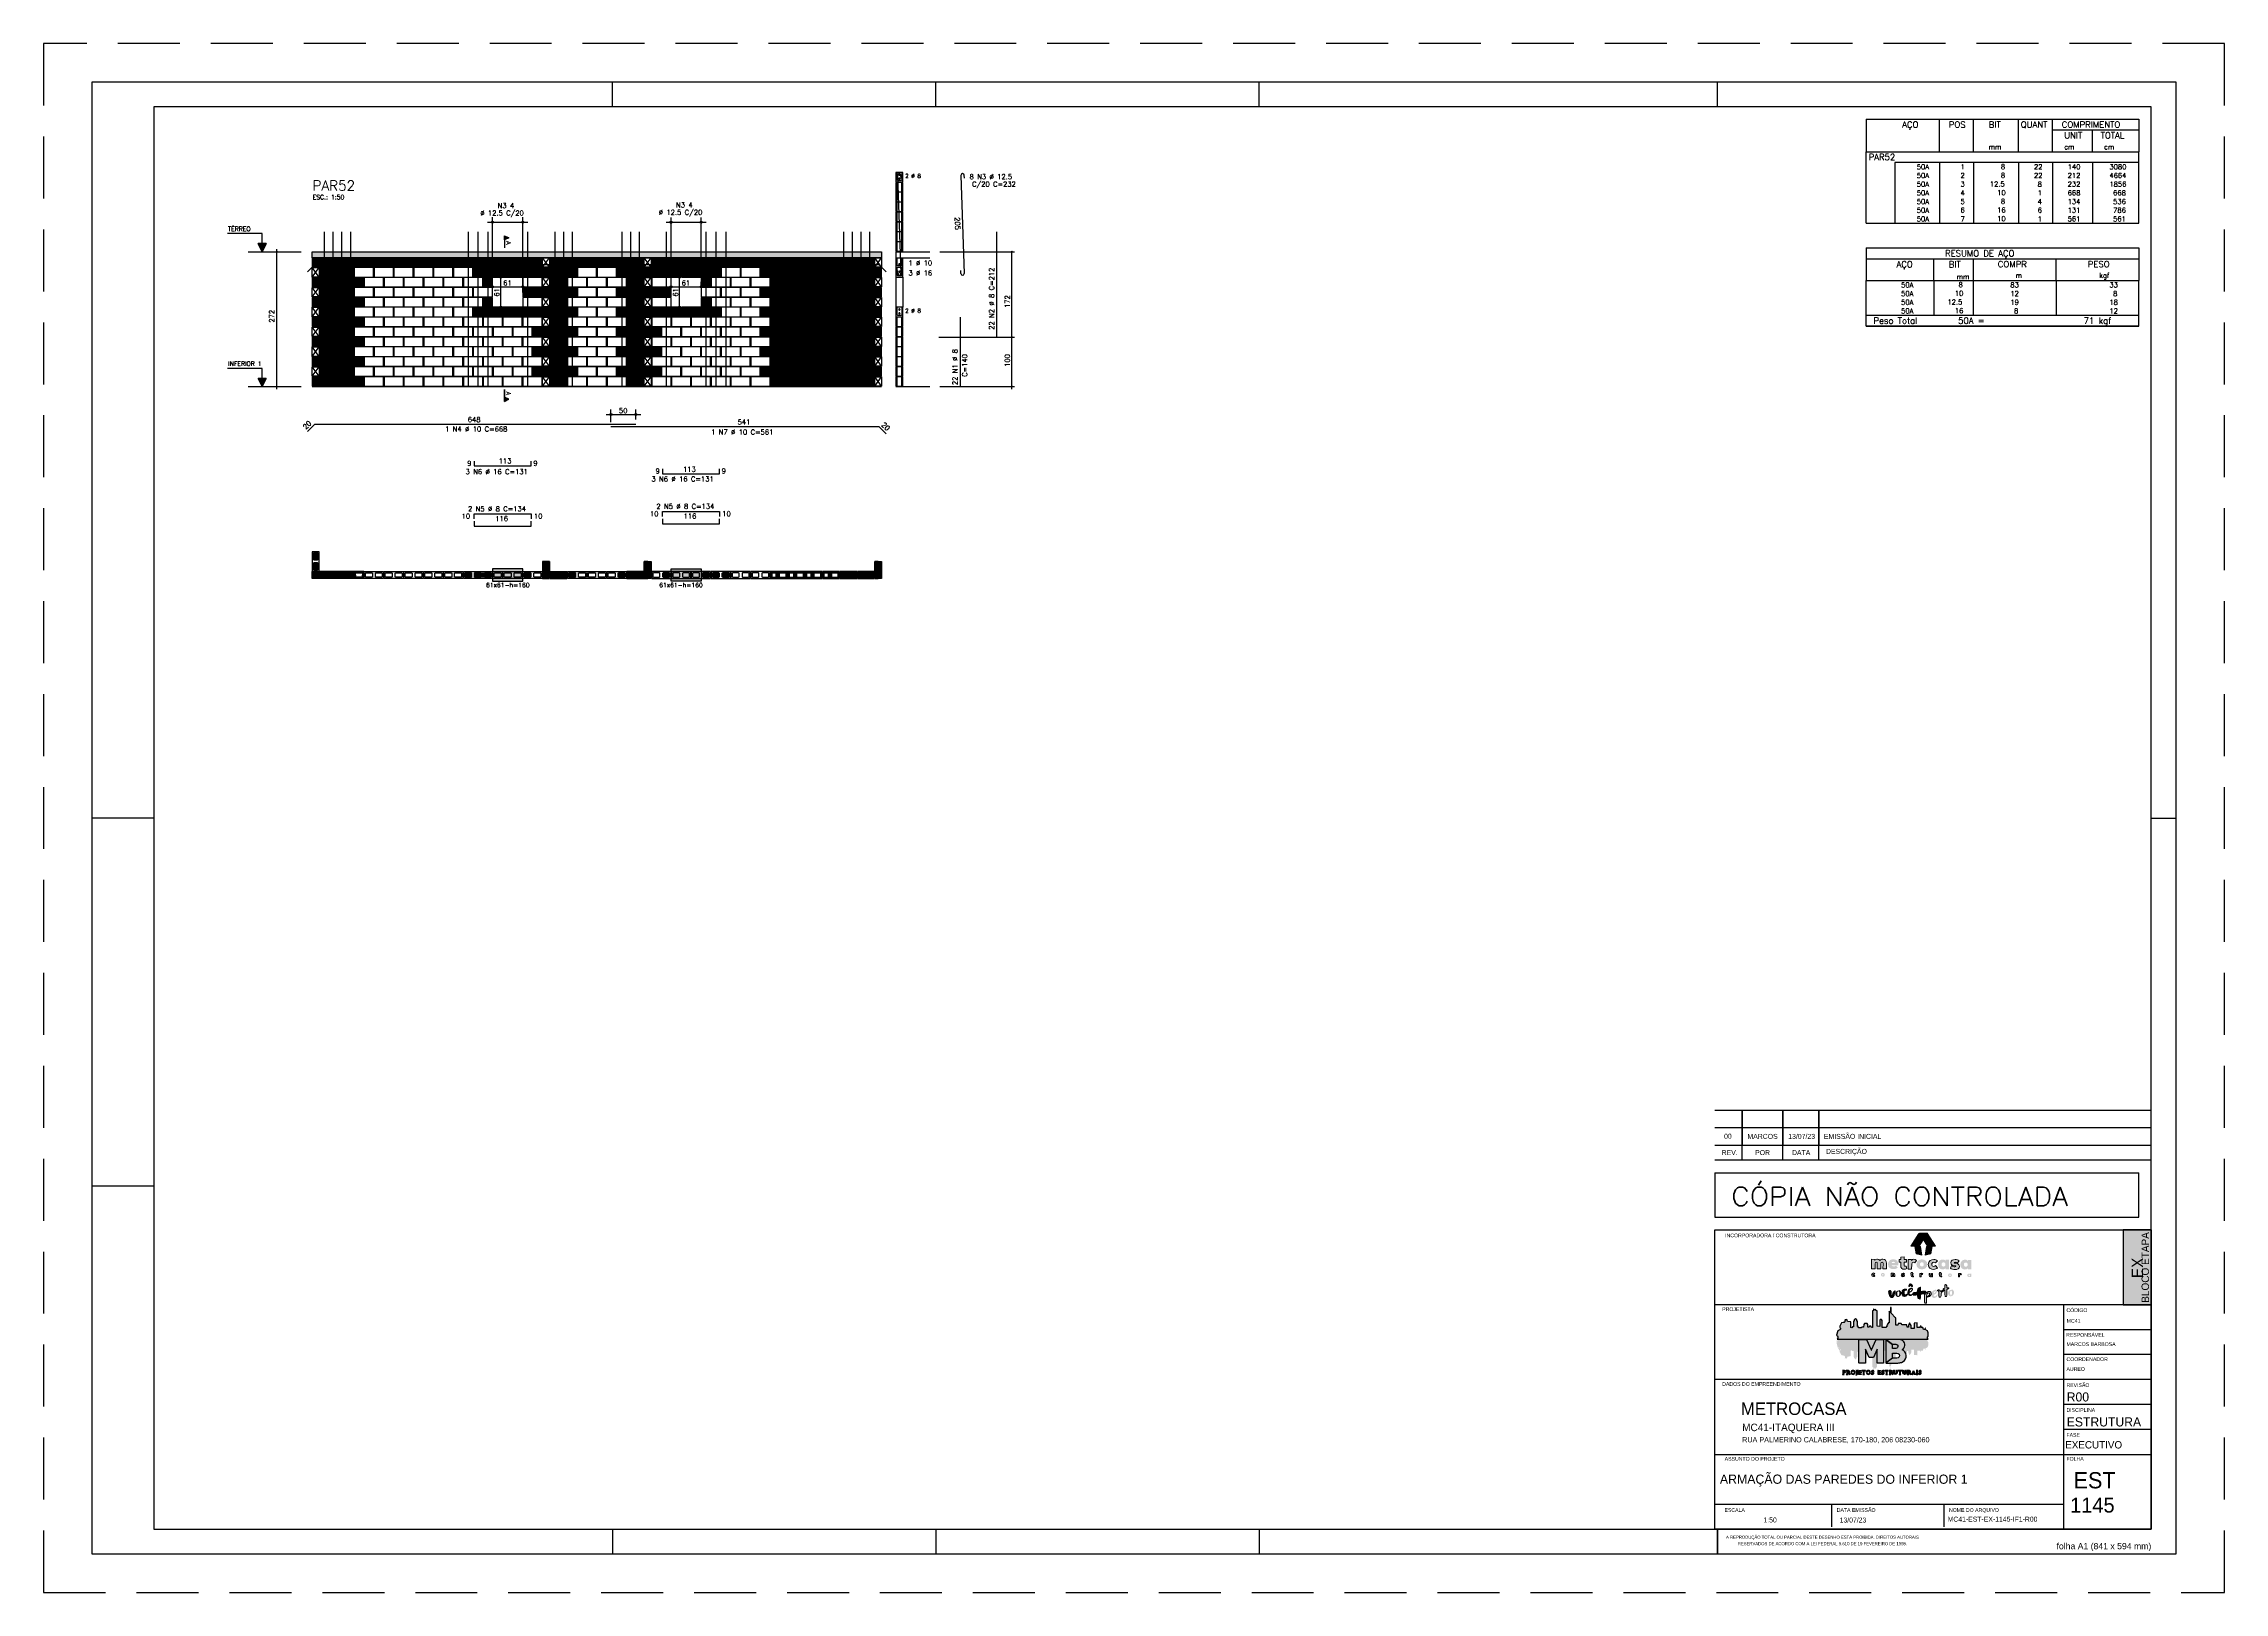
# Model space of a CAD drawing. Extents: x -1.9 to 86, y -1.6 to 60.9.
import ezdxf
from ezdxf.enums import TextEntityAlignment as Align

# ---------------------------------------------------------------- set-up
doc = ezdxf.new("R2010")
doc.units = 0
doc.header["$MEASUREMENT"] = 0
doc.linetypes.add('CENTER', pattern=[2, 1.25, -0.25, 0.25, -0.25])
doc.linetypes.add('HIDDEN', pattern=[0.375, 0.25, -0.125])
doc.layers.get('0').update_dxf_attribs({"linetype": 'CONTINUOUS'})
doc.layers.get('Defpoints').update_dxf_attribs({"linetype": 'CONTINUOUS'})
for name, color, linetype in [('_ARQUIVO', 7, 'CONTINUOUS'), ('ARQ-MAR', 2, 'CONTINUOUS'), ('ARQ_CAR', 7, 'CONTINUOUS'), ('ARQ_CAR-TXT', 7, 'CONTINUOUS'), ('ARQ_FOLHA', 7, 'CONTINUOUS'), ('ARQ_TXT-2', 2, 'CONTINUOUS'), ('ARQ_TXT-4', 4, 'CONTINUOUS'), ('ARQ_VISTA 0', 251, 'CONTINUOUS'), ('H7', 1, 'CONTINUOUS'), ('Layer 1', 7, 'CONTINUOUS'), ('PENA_01', 1, 'CONTINUOUS'), ('PENA_02', 2, 'CONTINUOUS'), ('PENA_03', 3, 'CONTINUOUS'), ('PENA_05', 5, 'CONTINUOUS'), ('PENA_06', 6, 'CONTINUOUS'), ('PENA_09', 254, 'CONTINUOUS'), ('PENA_11', 252, 'CONTINUOUS'), ('PENA_19', 240, 'CONTINUOUS'), ('PENA_21', 100, 'CONTINUOUS'), ('PENA_23', 50, 'CONTINUOUS'), ('PSG-NV1-HTC-251', 251, 'CONTINUOUS'), ('PSG-NV2-FLH-SELO', 1, 'CONTINUOUS'), ('ver', 20, 'CONTINUOUS')]:
    doc.layers.add(name, color=color, linetype=linetype)
doc.styles.add('01-MILLEU', font='GOTHIC.TTF')
doc.styles.add('CARIMBO', font='romans.shx', dxfattribs={"height": 30})
doc.styles.add('R300', font='SIMPLEX.SHX', dxfattribs={"width": 1.1, "height": 5.5})
doc.styles.get("Standard").update_dxf_attribs({"font": 'ROMANS.SHX'})
doc.styles.add('TQS_ARIAL', font='arial.ttf')

# ---------------------------------------------------------------- blocks, each defined once
blk = doc.blocks.new('FOLHA A1 - 841 X 594')
at = {"layer": 'ARQ_FOLHA', "color": 1}
for p, q in [((-631, 584), (-631, 594)), ((-500.5, 584), (-500.5, 594)), ((-370, 584), (-370, 594)), ((-185, 584), (-185, 594)), ((-816, 297), (-841, 297)), ((-10, 297), (0, 297)), ((-816, 148.5), (-841, 148.5)), ((-631, 10), (-631, 0)), ((-500.5, 10), (-500.5, 0)), ((-370, 10), (-370, 0)), ((-185, 10), (-185, 0.5)), ((-185, 0.5), (-185, 10)), ((-185, 9.5), (-185, 0)), ((-185, 9.5), (-185, 0)), ((-185, 0), (-185, 9.5))]:
    blk.add_line(p, q, dxfattribs=at)
for points in [[(-841, 0), (0, 0), (0, 594), (-841, 594)], [(-816, 10), (-10, 10), (-10, 584), (-816, 584)]]:
    blk.add_lwpolyline(points, close=True, dxfattribs=at)
at = {"layer": 'Defpoints', "color": 8, "linetype": 'HIDDEN', "ltscale": 100}
blk.add_lwpolyline([(-860.5, 609.5), (-860.5, -15.5), (19.5, -15.5), (19.5, 609.5)], close=True, dxfattribs=at)
at = {"layer": 'ARQ_FOLHA', "insert": (-10, 4.42), "char_height": 2.5, "width": 84.157, "attachment_point": 3, "style": 'TQS_ARIAL'}
blk.add_mtext('\\pxt3;folha A1 (841 x 594 mm)', dxfattribs=at)
at = {"layer": 'PSG-NV1-HTC-251', "insert": (-185, 10), "char_height": 1.25, "width": 84.6052, "attachment_point": 1, "line_spacing_factor": 1.25, "style": 'CARIMBO'}
blk.add_mtext('\\pxqc;{\\fArial Narrow|b0|i0|c0|p34;\\PA REPRODUÇÃO TOTAL OU PARCIAL DESTE DESENHO ESTÁ PROIBIDA. DIREITOS AUTORAIS \\PRESERVADOS DE ACORDO COM A LEI FEDERAL 9.610 DE 19 FEVEREIRO DE 1998.}', dxfattribs=at)
blk = doc.blocks.new('*U24')
blk.add_blockref('FOLHA A1 - 841 X 594', (0, 0))
blk = doc.blocks.new('*U27')
at = {"layer": 'ARQ_CAR-TXT', "true_color": 0x58ba48}
h = blk.add_hatch(color=85, dxfattribs=at)
h.dxf.hatch_style = 1
h.paths.add_polyline_path([(-11.28, 0), (0, 0), (0, 30), (-11.28, 30)])
at = {"layer": 'ARQ_CAR', "color": 5}
blk.add_lwpolyline([(-11.28, 0), (0, 0), (0, 30), (-11.28, 30)], close=True, dxfattribs=at)
at = {"layer": 'ARQ_CAR-TXT', "color": 4, "style": '01-MILLEU'}
blk.add_text('EX', height=4.614, rotation=90, dxfattribs=at).set_placement((-3.26, 10.64))
at = {"layer": 'ARQ_TXT-2', "style": '01-MILLEU'}
blk.add_text('EXECUTIVO', height=2.95, dxfattribs=at).set_placement((-34.5, -57.63))
blk = doc.blocks.new('METROCASA')
at = {"layer": 'Layer 1', "true_color": 0xed1c24}
h = blk.add_hatch(color=240, dxfattribs=at)
h.dxf.hatch_style = 2
h.paths.add_polyline_path([(-1.29, 0.86), (-1.02, -0.59), (0.13, -0.85), (-0.13, 0.85)])
h.paths.add_polyline_path([(2.84, 0.94), (1.22, 3.51), (-0.37, 3.52), (1.27, 0.94)])
h.paths.add_polyline_path([(-2.08, 0.96), (-0.44, 0.95), (0.36, 2.19), (-0.45, 3.48)])
h.paths.add_polyline_path([(0.77, -0.85), (1.92, -0.6), (2.21, 0.84), (1.05, 0.84)])
at = {"layer": 'Layer 1', "true_color": 0x404041}
h = blk.add_hatch(color=250, dxfattribs=at)
h.dxf.hatch_style = 2
edge = h.paths.add_edge_path()
edge.add_spline(control_points=[(-3.66, -4.74), (-3.71, -4.74), (-3.72, -4.72), (-3.72, -4.71), (-3.72, -4.68), (-3.69, -4.68), (-3.66, -4.68), (-3.6, -4.68), (-3.52, -4.7), (-3.48, -4.72), (-3.48, -4.72), (-3.38, -4.57), (-3.38, -4.57), (-3.44, -4.52), (-3.54, -4.48), (-3.65, -4.48), (-3.81, -4.48), (-3.97, -4.54), (-3.97, -4.71), (-3.97, -4.87), (-3.81, -4.92), (-3.68, -4.93), (-3.63, -4.93), (-3.61, -4.94), (-3.61, -4.97), (-3.61, -4.99), (-3.63, -5), (-3.68, -5), (-3.73, -5), (-3.81, -4.99), (-3.92, -4.92), (-3.92, -4.92), (-4, -5.11), (-4, -5.11), (-3.92, -5.16), (-3.79, -5.2), (-3.67, -5.2), (-3.51, -5.2), (-3.36, -5.14), (-3.35, -4.97), (-3.35, -4.79), (-3.52, -4.75), (-3.66, -4.74)], knot_values=[0, 0, 0, 0, 1, 1, 1, 2, 2, 2, 3, 3, 3, 4, 4, 4, 5, 5, 5, 6, 6, 6, 7, 7, 7, 8, 8, 8, 9, 9, 9, 10, 10, 10, 11, 11, 11, 12, 12, 12, 13, 13, 13, 14, 14, 14, 14], degree=3, periodic=0)
edge = h.paths.add_edge_path()
edge.add_spline(control_points=[(-5.55, -4.47), (-5.62, -4.47), (-5.7, -4.5), (-5.76, -4.56), (-5.76, -4.56), (-5.77, -4.49), (-5.77, -4.49), (-5.77, -4.49), (-6, -4.49), (-6, -4.49), (-6, -4.49), (-6, -5.17), (-6, -5.17), (-6, -5.17), (-5.75, -5.17), (-5.75, -5.17), (-5.75, -5.17), (-5.75, -4.81), (-5.75, -4.81), (-5.75, -4.72), (-5.69, -4.68), (-5.63, -4.68), (-5.58, -4.68), (-5.54, -4.71), (-5.54, -4.79), (-5.54, -4.79), (-5.54, -5.17), (-5.54, -5.17), (-5.54, -5.17), (-5.29, -5.17), (-5.29, -5.17), (-5.29, -5.17), (-5.28, -4.79), (-5.28, -4.79), (-5.28, -4.55), (-5.4, -4.48), (-5.55, -4.47)], knot_values=[0, 0, 0, 0, 1, 1, 1, 2, 2, 2, 3, 3, 3, 4, 4, 4, 5, 5, 5, 6, 6, 6, 7, 7, 7, 8, 8, 8, 9, 9, 9, 10, 10, 10, 11, 11, 11, 12, 12, 12, 12], degree=3, periodic=0)
edge = h.paths.add_edge_path()
edge.add_spline(control_points=[(-7.69, -4.46), (-7.89, -4.46), (-8.08, -4.57), (-8.08, -4.82), (-8.08, -5.06), (-7.89, -5.17), (-7.69, -5.17), (-7.5, -5.18), (-7.3, -5.07), (-7.3, -4.82), (-7.3, -4.57), (-7.49, -4.47), (-7.69, -4.46)], knot_values=[0, 0, 0, 0, 1, 1, 1, 2, 2, 2, 3, 3, 3, 4, 4, 4, 4], degree=3, periodic=0)
edge = h.paths.add_edge_path()
edge.add_spline(control_points=[(-7.69, -4.97), (-7.78, -4.97), (-7.83, -4.9), (-7.83, -4.82), (-7.83, -4.74), (-7.78, -4.67), (-7.69, -4.67), (-7.6, -4.67), (-7.55, -4.74), (-7.55, -4.82), (-7.55, -4.9), (-7.61, -4.97), (-7.69, -4.97)], knot_values=[0, 0, 0, 0, 1, 1, 1, 2, 2, 2, 3, 3, 3, 4, 4, 4, 4], degree=3, periodic=0)
edge = h.paths.add_edge_path()
edge.add_spline(control_points=[(-9.57, -4.95), (-9.67, -4.95), (-9.72, -4.88), (-9.72, -4.81), (-9.72, -4.73), (-9.67, -4.66), (-9.57, -4.66), (-9.53, -4.66), (-9.49, -4.67), (-9.46, -4.71), (-9.46, -4.71), (-9.32, -4.56), (-9.32, -4.56), (-9.39, -4.49), (-9.49, -4.45), (-9.59, -4.45), (-9.78, -4.45), (-9.97, -4.56), (-9.97, -4.81), (-9.97, -5.06), (-9.78, -5.16), (-9.59, -5.16), (-9.48, -5.16), (-9.39, -5.12), (-9.3, -5.05), (-9.3, -5.05), (-9.45, -4.9), (-9.45, -4.9), (-9.48, -4.93), (-9.53, -4.95), (-9.57, -4.95)], knot_values=[0, 0, 0, 0, 1, 1, 1, 2, 2, 2, 3, 3, 3, 4, 4, 4, 5, 5, 5, 6, 6, 6, 7, 7, 7, 8, 8, 8, 9, 9, 9, 10, 10, 10, 10], degree=3, periodic=0)
edge = h.paths.add_edge_path()
edge.add_spline(control_points=[(-1.68, -5), (-1.72, -5), (-1.74, -4.98), (-1.74, -4.93), (-1.74, -4.93), (-1.74, -4.71), (-1.74, -4.71), (-1.74, -4.71), (-1.59, -4.71), (-1.59, -4.71), (-1.59, -4.71), (-1.59, -4.52), (-1.59, -4.52), (-1.59, -4.52), (-1.74, -4.52), (-1.74, -4.52), (-1.74, -4.52), (-1.74, -4.32), (-1.74, -4.32), (-1.74, -4.32), (-1.99, -4.34), (-1.99, -4.34), (-1.99, -4.34), (-1.99, -4.51), (-1.99, -4.51), (-1.99, -4.51), (-2.1, -4.51), (-2.1, -4.51), (-2.1, -4.51), (-2.1, -4.71), (-2.1, -4.71), (-2.1, -4.71), (-1.99, -4.71), (-1.99, -4.71), (-1.99, -4.71), (-1.99, -4.93), (-1.99, -4.93), (-2, -5.14), (-1.88, -5.21), (-1.74, -5.21), (-1.67, -5.21), (-1.61, -5.19), (-1.55, -5.16), (-1.55, -5.16), (-1.6, -4.97), (-1.6, -4.97), (-1.62, -4.99), (-1.65, -5), (-1.68, -5)], knot_values=[0, 0, 0, 0, 1, 1, 1, 2, 2, 2, 3, 3, 3, 4, 4, 4, 5, 5, 5, 6, 6, 6, 7, 7, 7, 8, 8, 8, 9, 9, 9, 10, 10, 10, 11, 11, 11, 12, 12, 12, 13, 13, 13, 14, 14, 14, 15, 15, 15, 16, 16, 16, 16], degree=3, periodic=0)
edge = h.paths.add_edge_path()
edge.add_spline(control_points=[(9.78, -4.57), (9.78, -4.57), (9.77, -4.65), (9.77, -4.65), (9.73, -4.59), (9.66, -4.56), (9.57, -4.56), (9.37, -4.56), (9.24, -4.71), (9.24, -4.91), (9.24, -5.11), (9.35, -5.25), (9.55, -5.26), (9.62, -5.27), (9.71, -5.24), (9.77, -5.18), (9.77, -5.18), (9.78, -5.25), (9.78, -5.25), (9.78, -5.25), (10.01, -5.25), (10.01, -5.25), (10.01, -5.25), (10.02, -4.57), (10.02, -4.57), (10.02, -4.57), (9.78, -4.57), (9.78, -4.57)], knot_values=[0, 0, 0, 0, 1, 1, 1, 2, 2, 2, 3, 3, 3, 4, 4, 4, 5, 5, 5, 6, 6, 6, 7, 7, 7, 8, 8, 8, 9, 9, 9, 9], degree=3, periodic=0)
edge = h.paths.add_edge_path()
edge.add_spline(control_points=[(9.62, -5.06), (9.55, -5.06), (9.49, -5), (9.49, -4.91), (9.49, -4.82), (9.55, -4.76), (9.62, -4.76), (9.71, -4.76), (9.76, -4.82), (9.76, -4.91), (9.76, -4.99), (9.71, -5.06), (9.62, -5.06)], knot_values=[0, 0, 0, 0, 1, 1, 1, 2, 2, 2, 3, 3, 3, 4, 4, 4, 4], degree=3, periodic=0)
edge = h.paths.add_edge_path()
edge.add_spline(control_points=[(7.69, -4.64), (7.69, -4.64), (7.68, -4.56), (7.68, -4.56), (7.68, -4.56), (7.45, -4.56), (7.45, -4.56), (7.45, -4.56), (7.45, -5.24), (7.45, -5.24), (7.45, -5.24), (7.7, -5.24), (7.7, -5.24), (7.7, -5.24), (7.7, -4.89), (7.7, -4.89), (7.7, -4.8), (7.76, -4.76), (7.82, -4.76), (7.86, -4.76), (7.89, -4.77), (7.93, -4.8), (7.93, -4.8), (8.04, -4.62), (8.04, -4.62), (7.99, -4.57), (7.93, -4.55), (7.86, -4.55), (7.79, -4.55), (7.73, -4.57), (7.69, -4.64)], knot_values=[0, 0, 0, 0, 1, 1, 1, 2, 2, 2, 3, 3, 3, 4, 4, 4, 5, 5, 5, 6, 6, 6, 7, 7, 7, 8, 8, 8, 9, 9, 9, 10, 10, 10, 10], degree=3, periodic=0)
edge = h.paths.add_edge_path()
edge.add_spline(control_points=[(5.76, -4.54), (5.56, -4.54), (5.37, -4.64), (5.37, -4.89), (5.37, -5.14), (5.56, -5.24), (5.75, -5.25), (5.95, -5.25), (6.14, -5.14), (6.14, -4.89), (6.15, -4.65), (5.96, -4.54), (5.76, -4.54)], knot_values=[0, 0, 0, 0, 1, 1, 1, 2, 2, 2, 3, 3, 3, 4, 4, 4, 4], degree=3, periodic=0)
edge = h.paths.add_edge_path()
edge.add_spline(control_points=[(5.76, -5.04), (5.67, -5.04), (5.62, -4.97), (5.62, -4.89), (5.62, -4.81), (5.67, -4.74), (5.76, -4.74), (5.85, -4.74), (5.9, -4.81), (5.9, -4.89), (5.9, -4.97), (5.84, -5.04), (5.76, -5.04)], knot_values=[0, 0, 0, 0, 1, 1, 1, 2, 2, 2, 3, 3, 3, 4, 4, 4, 4], degree=3, periodic=0)
edge = h.paths.add_edge_path()
edge.add_spline(control_points=[(4, -5.03), (3.96, -5.03), (3.94, -5.01), (3.93, -4.96), (3.93, -4.96), (3.94, -4.74), (3.94, -4.74), (3.94, -4.74), (4.09, -4.74), (4.09, -4.74), (4.09, -4.74), (4.09, -4.55), (4.09, -4.55), (4.09, -4.55), (3.94, -4.55), (3.94, -4.55), (3.94, -4.55), (3.94, -4.35), (3.94, -4.35), (3.94, -4.35), (3.69, -4.38), (3.69, -4.38), (3.69, -4.38), (3.69, -4.54), (3.69, -4.54), (3.69, -4.54), (3.58, -4.54), (3.58, -4.54), (3.58, -4.54), (3.58, -4.74), (3.58, -4.74), (3.58, -4.74), (3.69, -4.74), (3.69, -4.74), (3.69, -4.74), (3.68, -4.96), (3.68, -4.96), (3.68, -5.17), (3.8, -5.24), (3.93, -5.24), (4, -5.24), (4.07, -5.22), (4.13, -5.19), (4.13, -5.19), (4.08, -5), (4.08, -5), (4.05, -5.02), (4.03, -5.03), (4, -5.03)], knot_values=[0, 0, 0, 0, 1, 1, 1, 2, 2, 2, 3, 3, 3, 4, 4, 4, 5, 5, 5, 6, 6, 6, 7, 7, 7, 8, 8, 8, 9, 9, 9, 10, 10, 10, 11, 11, 11, 12, 12, 12, 13, 13, 13, 14, 14, 14, 15, 15, 15, 16, 16, 16, 16], degree=3, periodic=0)
edge = h.paths.add_edge_path()
edge.add_spline(control_points=[(2.03, -4.89), (2.03, -4.98), (1.97, -5.02), (1.91, -5.02), (1.87, -5.02), (1.82, -4.99), (1.82, -4.9), (1.82, -4.9), (1.82, -4.53), (1.82, -4.53), (1.82, -4.53), (1.57, -4.53), (1.57, -4.53), (1.57, -4.53), (1.57, -4.9), (1.57, -4.9), (1.57, -5.15), (1.69, -5.22), (1.83, -5.22), (1.9, -5.23), (1.99, -5.2), (2.05, -5.14), (2.05, -5.14), (2.06, -5.21), (2.06, -5.21), (2.06, -5.21), (2.28, -5.21), (2.28, -5.21), (2.28, -5.21), (2.28, -4.53), (2.28, -4.53), (2.28, -4.53), (2.03, -4.53), (2.03, -4.53), (2.03, -4.53), (2.03, -4.89), (2.03, -4.89)], knot_values=[0, 0, 0, 0, 1, 1, 1, 2, 2, 2, 3, 3, 3, 4, 4, 4, 5, 5, 5, 6, 6, 6, 7, 7, 7, 8, 8, 8, 9, 9, 9, 10, 10, 10, 11, 11, 11, 12, 12, 12, 12], degree=3, periodic=0)
edge = h.paths.add_edge_path()
edge.add_spline(control_points=[(-0.02, -4.59), (-0.02, -4.59), (-0.04, -4.52), (-0.04, -4.52), (-0.04, -4.52), (-0.26, -4.52), (-0.26, -4.52), (-0.26, -4.52), (-0.27, -5.2), (-0.27, -5.2), (-0.27, -5.2), (-0.02, -5.2), (-0.02, -5.2), (-0.02, -5.2), (-0.01, -4.85), (-0.01, -4.85), (-0.01, -4.76), (0.04, -4.72), (0.1, -4.72), (0.15, -4.72), (0.18, -4.73), (0.22, -4.76), (0.22, -4.76), (0.32, -4.58), (0.32, -4.58), (0.28, -4.53), (0.21, -4.51), (0.14, -4.5), (0.08, -4.5), (0.01, -4.53), (-0.02, -4.59)], knot_values=[0, 0, 0, 0, 1, 1, 1, 2, 2, 2, 3, 3, 3, 4, 4, 4, 5, 5, 5, 6, 6, 6, 7, 7, 7, 8, 8, 8, 9, 9, 9, 10, 10, 10, 10], degree=3, periodic=0)
at = {"layer": 'Layer 1', "true_color": 0xed1c24}
h = blk.add_hatch(color=240, dxfattribs=at)
h.dxf.hatch_style = 2
edge = h.paths.add_edge_path()
edge.add_spline(control_points=[(-1.94, -1.96), (-1.94, -1.96), (-1.98, -1.76), (-1.98, -1.76), (-1.98, -1.76), (-2.62, -1.75), (-2.62, -1.75), (-2.62, -1.75), (-2.63, -3.66), (-2.63, -3.66), (-2.63, -3.66), (-1.92, -3.66), (-1.92, -3.66), (-1.92, -3.66), (-1.91, -2.67), (-1.91, -2.67), (-1.91, -2.42), (-1.76, -2.31), (-1.58, -2.31), (-1.46, -2.31), (-1.38, -2.34), (-1.26, -2.43), (-1.26, -2.43), (-0.98, -1.92), (-0.98, -1.92), (-1.1, -1.79), (-1.28, -1.71), (-1.48, -1.71), (-1.66, -1.71), (-1.84, -1.79), (-1.94, -1.96)], knot_values=[0, 0, 0, 0, 1, 1, 1, 2, 2, 2, 3, 3, 3, 4, 4, 4, 5, 5, 5, 6, 6, 6, 7, 7, 7, 8, 8, 8, 9, 9, 9, 10, 10, 10, 10], degree=3, periodic=0)
edge = h.paths.add_edge_path()
edge.add_spline(control_points=[(-5.6, -1.69), (-6.11, -1.69), (-6.66, -1.99), (-6.66, -2.69), (-6.67, -3.38), (-6.16, -3.68), (-5.56, -3.68), (-5.23, -3.68), (-4.92, -3.58), (-4.69, -3.37), (-4.69, -3.37), (-5.04, -2.98), (-5.04, -2.98), (-5.16, -3.07), (-5.32, -3.13), (-5.53, -3.13), (-5.68, -3.13), (-5.9, -3.06), (-5.95, -2.89), (-5.95, -2.89), (-4.62, -2.89), (-4.62, -2.89), (-4.45, -2.14), (-4.92, -1.69), (-5.6, -1.69)], knot_values=[0, 0, 0, 0, 1, 1, 1, 2, 2, 2, 3, 3, 3, 4, 4, 4, 5, 5, 5, 6, 6, 6, 7, 7, 7, 8, 8, 8, 8], degree=3, periodic=0)
edge = h.paths.add_edge_path()
edge.add_spline(control_points=[(-5.94, -2.43), (-5.89, -2.12), (-5.27, -2.13), (-5.25, -2.43), (-5.25, -2.43), (-5.94, -2.43), (-5.94, -2.43)], knot_values=[0, 0, 0, 0, 1, 1, 1, 2, 2, 2, 2], degree=3, periodic=0)
edge = h.paths.add_edge_path()
edge.add_spline(control_points=[(4.86, -2), (4.76, -1.84), (4.58, -1.75), (4.31, -1.75), (3.75, -1.74), (3.38, -2.17), (3.38, -2.74), (3.37, -3.29), (3.68, -3.69), (4.24, -3.73), (4.45, -3.74), (4.71, -3.67), (4.87, -3.49), (4.87, -3.49), (4.9, -3.7), (4.9, -3.7), (4.9, -3.7), (5.56, -3.7), (5.56, -3.7), (5.56, -3.7), (5.57, -1.8), (5.57, -1.8), (5.57, -1.8), (4.9, -1.79), (4.9, -1.79), (4.9, -1.79), (4.86, -2), (4.86, -2)], knot_values=[0, 0, 0, 0, 1, 1, 1, 2, 2, 2, 3, 3, 3, 4, 4, 4, 5, 5, 5, 6, 6, 6, 7, 7, 7, 8, 8, 8, 9, 9, 9, 9], degree=3, periodic=0)
edge = h.paths.add_edge_path()
edge.add_spline(control_points=[(4.46, -3.16), (4.25, -3.16), (4.08, -3.01), (4.08, -2.74), (4.08, -2.47), (4.25, -2.32), (4.47, -2.32), (4.72, -2.32), (4.86, -2.49), (4.86, -2.74), (4.86, -2.97), (4.7, -3.16), (4.46, -3.16)], knot_values=[0, 0, 0, 0, 1, 1, 1, 2, 2, 2, 3, 3, 3, 4, 4, 4, 4], degree=3, periodic=0)
edge = h.paths.add_edge_path()
edge.add_spline(control_points=[(-7.68, -1.68), (-7.94, -1.68), (-8.15, -1.76), (-8.31, -1.95), (-8.4, -1.77), (-8.59, -1.69), (-8.78, -1.68), (-8.98, -1.68), (-9.19, -1.76), (-9.31, -1.92), (-9.31, -1.92), (-9.36, -1.72), (-9.36, -1.72), (-9.36, -1.72), (-9.95, -1.71), (-9.95, -1.71), (-9.95, -1.71), (-9.96, -3.62), (-9.96, -3.62), (-9.96, -3.62), (-9.26, -3.62), (-9.26, -3.62), (-9.26, -3.62), (-9.25, -2.58), (-9.25, -2.58), (-9.25, -2.37), (-9.12, -2.27), (-9, -2.27), (-8.87, -2.27), (-8.8, -2.35), (-8.8, -2.57), (-8.8, -2.57), (-8.81, -3.62), (-8.81, -3.62), (-8.81, -3.62), (-8.11, -3.63), (-8.11, -3.63), (-8.11, -3.63), (-8.1, -2.58), (-8.1, -2.58), (-8.1, -2.37), (-7.98, -2.29), (-7.86, -2.29), (-7.75, -2.29), (-7.66, -2.37), (-7.66, -2.57), (-7.66, -2.57), (-7.67, -3.63), (-7.67, -3.63), (-7.67, -3.63), (-6.96, -3.63), (-6.96, -3.63), (-6.96, -3.63), (-6.95, -2.57), (-6.95, -2.57), (-6.95, -1.94), (-7.26, -1.68), (-7.68, -1.68)], knot_values=[0, 0, 0, 0, 1, 1, 1, 2, 2, 2, 3, 3, 3, 4, 4, 4, 5, 5, 5, 6, 6, 6, 7, 7, 7, 8, 8, 8, 9, 9, 9, 10, 10, 10, 11, 11, 11, 12, 12, 12, 13, 13, 13, 14, 14, 14, 15, 15, 15, 16, 16, 16, 17, 17, 17, 18, 18, 18, 19, 19, 19, 19], degree=3, periodic=0)
edge = h.paths.add_edge_path()
edge.add_spline(control_points=[(-3.23, -3.11), (-3.34, -3.11), (-3.41, -3.06), (-3.42, -2.93), (-3.42, -2.93), (-3.41, -2.3), (-3.41, -2.3), (-3.41, -2.3), (-2.98, -2.3), (-2.98, -2.3), (-2.98, -2.3), (-2.98, -1.76), (-2.98, -1.76), (-2.98, -1.76), (-3.41, -1.76), (-3.41, -1.76), (-3.41, -1.76), (-3.4, -1.21), (-3.4, -1.21), (-3.4, -1.21), (-4.11, -1.28), (-4.11, -1.28), (-4.11, -1.28), (-4.11, -1.76), (-4.11, -1.76), (-4.11, -1.76), (-4.42, -1.75), (-4.42, -1.75), (-4.42, -1.75), (-4.42, -2.3), (-4.42, -2.3), (-4.42, -2.3), (-4.11, -2.3), (-4.11, -2.3), (-4.11, -2.3), (-4.12, -2.92), (-4.12, -2.92), (-4.13, -3.52), (-3.79, -3.69), (-3.42, -3.7), (-3.22, -3.7), (-3.03, -3.66), (-2.87, -3.57), (-2.87, -3.57), (-3.02, -3.05), (-3.02, -3.05), (-3.08, -3.09), (-3.16, -3.11), (-3.23, -3.11)], knot_values=[0, 0, 0, 0, 1, 1, 1, 2, 2, 2, 3, 3, 3, 4, 4, 4, 5, 5, 5, 6, 6, 6, 7, 7, 7, 8, 8, 8, 9, 9, 9, 10, 10, 10, 11, 11, 11, 12, 12, 12, 13, 13, 13, 14, 14, 14, 15, 15, 15, 16, 16, 16, 16], degree=3, periodic=0)
edge = h.paths.add_edge_path()
edge.add_spline(control_points=[(2.53, -3.13), (2.26, -3.13), (2.12, -2.94), (2.12, -2.74), (2.12, -2.5), (2.27, -2.3), (2.54, -2.3), (2.66, -2.3), (2.77, -2.35), (2.86, -2.44), (2.86, -2.44), (3.24, -2.04), (3.24, -2.04), (3.04, -1.84), (2.77, -1.74), (2.5, -1.74), (1.96, -1.73), (1.43, -2.04), (1.42, -2.73), (1.42, -3.44), (1.94, -3.72), (2.5, -3.72), (2.78, -3.72), (3.06, -3.6), (3.28, -3.4), (3.28, -3.4), (2.88, -2.98), (2.88, -2.98), (2.79, -3.08), (2.66, -3.13), (2.53, -3.13)], knot_values=[0, 0, 0, 0, 1, 1, 1, 2, 2, 2, 3, 3, 3, 4, 4, 4, 5, 5, 5, 6, 6, 6, 7, 7, 7, 8, 8, 8, 9, 9, 9, 10, 10, 10, 10], degree=3, periodic=0)
edge = h.paths.add_edge_path()
edge.add_spline(control_points=[(9.37, -1.82), (9.37, -1.82), (9.33, -2.02), (9.33, -2.02), (9.23, -1.87), (9.04, -1.77), (8.77, -1.77), (8.22, -1.77), (7.85, -2.2), (7.84, -2.76), (7.84, -3.31), (8.15, -3.71), (8.71, -3.75), (8.92, -3.76), (9.17, -3.7), (9.34, -3.51), (9.34, -3.51), (9.37, -3.72), (9.37, -3.72), (9.37, -3.72), (10.02, -3.72), (10.02, -3.72), (10.02, -3.72), (10.03, -1.82), (10.03, -1.82), (10.03, -1.82), (9.37, -1.82), (9.37, -1.82)], knot_values=[0, 0, 0, 0, 1, 1, 1, 2, 2, 2, 3, 3, 3, 4, 4, 4, 5, 5, 5, 6, 6, 6, 7, 7, 7, 8, 8, 8, 9, 9, 9, 9], degree=3, periodic=0)
edge = h.paths.add_edge_path()
edge.add_spline(control_points=[(8.93, -3.18), (8.71, -3.18), (8.55, -3.03), (8.55, -2.76), (8.55, -2.5), (8.72, -2.34), (8.93, -2.35), (9.18, -2.35), (9.32, -2.51), (9.32, -2.77), (9.32, -2.99), (9.17, -3.18), (8.93, -3.18)], knot_values=[0, 0, 0, 0, 1, 1, 1, 2, 2, 2, 3, 3, 3, 4, 4, 4, 4], degree=3, periodic=0)
edge = h.paths.add_edge_path()
edge.add_spline(control_points=[(6.78, -2.48), (6.66, -2.48), (6.63, -2.42), (6.63, -2.39), (6.63, -2.32), (6.7, -2.29), (6.8, -2.3), (6.96, -2.29), (7.18, -2.35), (7.28, -2.41), (7.28, -2.41), (7.58, -1.99), (7.58, -1.99), (7.4, -1.85), (7.12, -1.76), (6.81, -1.76), (6.36, -1.75), (5.93, -1.92), (5.93, -2.38), (5.92, -2.84), (6.37, -2.99), (6.74, -3), (6.88, -3.02), (6.94, -3.05), (6.94, -3.11), (6.94, -3.17), (6.87, -3.2), (6.75, -3.2), (6.59, -3.19), (6.36, -3.18), (6.07, -2.98), (6.07, -2.98), (5.84, -3.5), (5.84, -3.5), (6.05, -3.66), (6.43, -3.75), (6.76, -3.76), (7.22, -3.76), (7.65, -3.58), (7.65, -3.11), (7.65, -2.61), (7.17, -2.49), (6.78, -2.48)], knot_values=[0, 0, 0, 0, 1, 1, 1, 2, 2, 2, 3, 3, 3, 4, 4, 4, 5, 5, 5, 6, 6, 6, 7, 7, 7, 8, 8, 8, 9, 9, 9, 10, 10, 10, 11, 11, 11, 12, 12, 12, 13, 13, 13, 14, 14, 14, 14], degree=3, periodic=0)
edge = h.paths.add_edge_path()
edge.add_spline(control_points=[(0.13, -1.72), (-0.42, -1.72), (-0.95, -2.01), (-0.96, -2.72), (-0.96, -3.41), (-0.42, -3.71), (0.12, -3.72), (0.66, -3.72), (1.21, -3.42), (1.22, -2.73), (1.22, -2.03), (0.7, -1.73), (0.13, -1.72)], knot_values=[0, 0, 0, 0, 1, 1, 1, 2, 2, 2, 3, 3, 3, 4, 4, 4, 4], degree=3, periodic=0)
edge = h.paths.add_edge_path()
edge.add_spline(control_points=[(0.13, -3.13), (-0.12, -3.13), (-0.27, -2.94), (-0.26, -2.72), (-0.26, -2.5), (-0.12, -2.3), (0.13, -2.31), (0.38, -2.31), (0.52, -2.5), (0.52, -2.72), (0.52, -2.96), (0.37, -3.14), (0.13, -3.13)], knot_values=[0, 0, 0, 0, 1, 1, 1, 2, 2, 2, 3, 3, 3, 4, 4, 4, 4], degree=3, periodic=0)
at = {"layer": 'Layer 1', "true_color": 0x404041}
h = blk.add_hatch(color=250, dxfattribs=at)
h.dxf.hatch_style = 2
edge = h.paths.add_edge_path()
edge.add_spline(control_points=[(-2.43, -7.17), (-2.4, -7.16), (-2.38, -7.15), (-2.36, -7.14), (-2.33, -7.13), (-2.31, -7.11), (-2.3, -7.09), (-2.28, -7.07), (-2.26, -7.04), (-2.24, -7.01), (-2.22, -6.98), (-2.2, -6.95), (-2.17, -6.92), (-2.15, -6.93), (-2.11, -6.95), (-2.08, -6.98), (-2.05, -7.01), (-2.01, -7.04), (-1.98, -7.06), (-1.94, -7.09), (-1.9, -7.11), (-1.87, -7.13), (-1.84, -7.14), (-1.81, -7.14), (-1.78, -7.12), (-1.75, -7.1), (-1.75, -7.07), (-1.76, -7.02), (-1.78, -6.98), (-1.8, -6.94), (-1.84, -6.89), (-1.87, -6.84), (-1.91, -6.8), (-1.96, -6.76), (-2, -6.72), (-2.04, -6.69), (-2.07, -6.68), (-2.11, -6.66), (-2.15, -6.65), (-2.18, -6.64), (-2.21, -6.64), (-2.24, -6.64), (-2.26, -6.65), (-2.29, -6.66), (-2.31, -6.68), (-2.33, -6.71), (-2.35, -6.73), (-2.36, -6.77), (-2.38, -6.82), (-2.4, -6.84), (-2.41, -6.87), (-2.43, -6.91), (-2.44, -6.95), (-2.46, -6.99), (-2.47, -7.03), (-2.48, -7.07), (-2.48, -7.11), (-2.48, -7.14), (-2.47, -7.16), (-2.46, -7.18), (-2.43, -7.17)], knot_values=[0, 0, 0, 0, 1, 1, 1, 2, 2, 2, 3, 3, 3, 4, 4, 4, 5, 5, 5, 6, 6, 6, 7, 7, 7, 8, 8, 8, 9, 9, 9, 10, 10, 10, 11, 11, 11, 12, 12, 12, 13, 13, 13, 14, 14, 14, 15, 15, 15, 16, 16, 16, 17, 17, 17, 18, 18, 18, 19, 19, 19, 20, 20, 20, 20], degree=3, periodic=0)
edge = h.paths.add_edge_path()
edge.add_spline(control_points=[(-5.26, -8.04), (-5.28, -8.03), (-5.33, -8.05), (-5.4, -8.1), (-5.49, -8.17), (-5.55, -8.25), (-5.6, -8.35), (-5.65, -8.45), (-5.69, -8.55), (-5.71, -8.65), (-5.74, -8.76), (-5.76, -8.85), (-5.77, -8.93), (-5.78, -9.02), (-5.8, -9.07), (-5.81, -9.1), (-5.83, -9.13), (-5.85, -9.12), (-5.88, -9.08), (-5.91, -9.04), (-5.94, -8.98), (-5.97, -8.89), (-6, -8.8), (-6.02, -8.7), (-6.04, -8.57), (-6.05, -8.44), (-6.05, -8.3), (-6.03, -8.14), (-6.03, -8.11), (-6.04, -8.08), (-6.06, -8.06), (-6.09, -8.03), (-6.12, -8.01), (-6.16, -8), (-6.2, -7.98), (-6.25, -7.98), (-6.3, -7.98), (-6.35, -7.99), (-6.4, -8), (-6.45, -8.03), (-6.48, -8.05), (-6.5, -8.08), (-6.52, -8.13), (-6.53, -8.18), (-6.53, -8.24), (-6.53, -8.31), (-6.53, -8.38), (-6.52, -8.45), (-6.5, -8.52), (-6.49, -8.6), (-6.47, -8.67), (-6.45, -8.74), (-6.43, -8.81), (-6.41, -8.87), (-6.39, -8.93), (-6.36, -8.98), (-6.34, -9.03), (-6.32, -9.05), (-6.29, -9.1), (-6.26, -9.14), (-6.23, -9.18), (-6.19, -9.23), (-6.16, -9.27), (-6.11, -9.3), (-6.07, -9.34), (-6.02, -9.36), (-5.96, -9.37), (-5.9, -9.38), (-5.83, -9.38), (-5.75, -9.35), (-5.71, -9.34), (-5.67, -9.31), (-5.63, -9.25), (-5.58, -9.19), (-5.54, -9.12), (-5.51, -9.05), (-5.47, -8.98), (-5.44, -8.9), (-5.41, -8.82), (-5.38, -8.74), (-5.36, -8.67), (-5.34, -8.61), (-5.32, -8.53), (-5.29, -8.44), (-5.27, -8.36), (-5.25, -8.27), (-5.23, -8.2), (-5.23, -8.15), (-5.22, -8.09), (-5.23, -8.06), (-5.26, -8.04)], knot_values=[0, 0, 0, 0, 1, 1, 1, 2, 2, 2, 3, 3, 3, 4, 4, 4, 5, 5, 5, 6, 6, 6, 7, 7, 7, 8, 8, 8, 9, 9, 9, 10, 10, 10, 11, 11, 11, 12, 12, 12, 13, 13, 13, 14, 14, 14, 15, 15, 15, 16, 16, 16, 17, 17, 17, 18, 18, 18, 19, 19, 19, 20, 20, 20, 21, 21, 21, 22, 22, 22, 23, 23, 23, 24, 24, 24, 25, 25, 25, 26, 26, 26, 27, 27, 27, 28, 28, 28, 29, 29, 29, 30, 30, 30, 30], degree=3, periodic=0)
edge = h.paths.add_edge_path()
edge.add_spline(control_points=[(-1.57, -8.39), (-1.57, -8.35), (-1.58, -8.33), (-1.6, -8.33), (-1.62, -8.34), (-1.64, -8.36), (-1.66, -8.39), (-1.68, -8.43), (-1.71, -8.47), (-1.75, -8.52), (-1.78, -8.56), (-1.82, -8.61), (-1.87, -8.65), (-1.92, -8.7), (-1.99, -8.73), (-2.07, -8.75), (-2.11, -8.76), (-2.14, -8.76), (-2.17, -8.75), (-2.19, -8.74), (-2.22, -8.73), (-2.24, -8.72), (-2.26, -8.7), (-2.27, -8.68), (-2.28, -8.66), (-2.3, -8.64), (-2.31, -8.61), (-2.31, -8.59), (-2.33, -8.53), (-2.34, -8.45), (-2.33, -8.37), (-2.27, -8.37), (-2.2, -8.36), (-2.14, -8.33), (-2.08, -8.31), (-2.02, -8.28), (-1.96, -8.23), (-1.89, -8.19), (-1.83, -8.12), (-1.77, -8.03), (-1.71, -7.95), (-1.68, -7.87), (-1.66, -7.8), (-1.65, -7.72), (-1.65, -7.65), (-1.67, -7.59), (-1.69, -7.53), (-1.72, -7.48), (-1.77, -7.45), (-1.81, -7.41), (-1.87, -7.39), (-1.93, -7.39), (-2, -7.4), (-2.06, -7.41), (-2.13, -7.43), (-2.2, -7.44), (-2.26, -7.47), (-2.32, -7.5), (-2.38, -7.53), (-2.44, -7.57), (-2.49, -7.62), (-2.54, -7.67), (-2.58, -7.72), (-2.62, -7.78), (-2.66, -7.87), (-2.7, -7.94), (-2.72, -8.02), (-2.74, -8.1), (-2.75, -8.16), (-2.76, -8.22), (-2.77, -8.29), (-2.77, -8.36), (-2.76, -8.42), (-2.75, -8.52), (-2.72, -8.62), (-2.68, -8.71), (-2.65, -8.78), (-2.6, -8.86), (-2.54, -8.92), (-2.47, -8.99), (-2.39, -9.03), (-2.28, -9.05), (-2.17, -9.07), (-2.07, -9.07), (-1.98, -9.04), (-1.9, -9.01), (-1.83, -8.97), (-1.78, -8.91), (-1.72, -8.86), (-1.68, -8.8), (-1.64, -8.73), (-1.61, -8.66), (-1.59, -8.6), (-1.58, -8.54), (-1.57, -8.48), (-1.56, -8.43), (-1.57, -8.39)], knot_values=[0, 0, 0, 0, 1, 1, 1, 2, 2, 2, 3, 3, 3, 4, 4, 4, 5, 5, 5, 6, 6, 6, 7, 7, 7, 8, 8, 8, 9, 9, 9, 10, 10, 10, 11, 11, 11, 12, 12, 12, 13, 13, 13, 14, 14, 14, 15, 15, 15, 16, 16, 16, 17, 17, 17, 18, 18, 18, 19, 19, 19, 20, 20, 20, 21, 21, 21, 22, 22, 22, 23, 23, 23, 24, 24, 24, 25, 25, 25, 26, 26, 26, 27, 27, 27, 28, 28, 28, 29, 29, 29, 30, 30, 30, 31, 31, 31, 32, 32, 32, 32], degree=3, periodic=0)
edge = h.paths.add_edge_path()
edge.add_spline(control_points=[(-2.31, -8.07), (-2.31, -8.04), (-2.3, -8.01), (-2.29, -7.98), (-2.27, -7.95), (-2.25, -7.9), (-2.23, -7.85), (-2.2, -7.81), (-2.17, -7.77), (-2.14, -7.75), (-2.1, -7.72), (-2.07, -7.7), (-2.03, -7.69), (-1.99, -7.67), (-1.95, -7.66), (-1.91, -7.65), (-1.9, -7.67), (-1.91, -7.7), (-1.91, -7.72), (-1.92, -7.75), (-1.93, -7.78), (-1.94, -7.81), (-1.95, -7.85), (-1.97, -7.89), (-2.01, -7.94), (-2.04, -7.99), (-2.07, -8.02), (-2.11, -8.05), (-2.15, -8.07), (-2.18, -8.09), (-2.21, -8.1), (-2.25, -8.11), (-2.29, -8.12), (-2.32, -8.13), (-2.32, -8.11), (-2.32, -8.09), (-2.31, -8.07)], knot_values=[0, 0, 0, 0, 1, 1, 1, 2, 2, 2, 3, 3, 3, 4, 4, 4, 5, 5, 5, 6, 6, 6, 7, 7, 7, 8, 8, 8, 9, 9, 9, 10, 10, 10, 11, 11, 11, 12, 12, 12, 12], degree=3, periodic=0)
edge = h.paths.add_edge_path()
edge.add_spline(control_points=[(-4.11, -8.09), (-4.16, -8), (-4.24, -7.93), (-4.34, -7.88), (-4.36, -7.87), (-4.38, -7.87), (-4.39, -7.87), (-4.4, -7.88), (-4.41, -7.89), (-4.43, -7.9), (-4.45, -7.92), (-4.48, -7.93), (-4.52, -7.95), (-4.57, -7.97), (-4.64, -7.99), (-4.74, -8), (-4.84, -8.02), (-4.93, -8.06), (-5, -8.14), (-5.07, -8.21), (-5.12, -8.29), (-5.15, -8.39), (-5.18, -8.48), (-5.2, -8.59), (-5.19, -8.69), (-5.18, -8.8), (-5.16, -8.89), (-5.11, -8.98), (-5.06, -9.06), (-5, -9.13), (-4.91, -9.18), (-4.82, -9.23), (-4.72, -9.25), (-4.59, -9.24), (-4.49, -9.22), (-4.4, -9.19), (-4.32, -9.13), (-4.24, -9.07), (-4.18, -9), (-4.12, -8.92), (-4.07, -8.84), (-4.03, -8.75), (-4.01, -8.65), (-3.99, -8.55), (-3.99, -8.45), (-4, -8.36), (-4.02, -8.26), (-4.05, -8.17), (-4.11, -8.09)], knot_values=[0, 0, 0, 0, 1, 1, 1, 2, 2, 2, 3, 3, 3, 4, 4, 4, 5, 5, 5, 6, 6, 6, 7, 7, 7, 8, 8, 8, 9, 9, 9, 10, 10, 10, 11, 11, 11, 12, 12, 12, 13, 13, 13, 14, 14, 14, 15, 15, 15, 16, 16, 16, 16], degree=3, periodic=0)
edge = h.paths.add_edge_path()
edge.add_spline(control_points=[(-4.4, -8.7), (-4.42, -8.76), (-4.44, -8.82), (-4.46, -8.88), (-4.48, -8.94), (-4.51, -8.98), (-4.54, -9.02), (-4.57, -9.06), (-4.6, -9.08), (-4.63, -9.09), (-4.66, -9.1), (-4.68, -9.08), (-4.7, -9.05), (-4.73, -9.01), (-4.74, -8.96), (-4.76, -8.9), (-4.77, -8.84), (-4.77, -8.77), (-4.78, -8.7), (-4.78, -8.62), (-4.78, -8.55), (-4.78, -8.48), (-4.78, -8.41), (-4.77, -8.36), (-4.76, -8.3), (-4.75, -8.25), (-4.74, -8.22), (-4.73, -8.21), (-4.68, -8.16), (-4.64, -8.14), (-4.6, -8.14), (-4.55, -8.14), (-4.5, -8.17), (-4.44, -8.23), (-4.41, -8.25), (-4.4, -8.29), (-4.39, -8.34), (-4.37, -8.39), (-4.37, -8.44), (-4.37, -8.5), (-4.38, -8.57), (-4.39, -8.63), (-4.4, -8.7)], knot_values=[0, 0, 0, 0, 1, 1, 1, 2, 2, 2, 3, 3, 3, 4, 4, 4, 5, 5, 5, 6, 6, 6, 7, 7, 7, 8, 8, 8, 9, 9, 9, 10, 10, 10, 11, 11, 11, 12, 12, 12, 13, 13, 13, 14, 14, 14, 14], degree=3, periodic=0)
edge = h.paths.add_edge_path()
edge.add_spline(control_points=[(-2.78, -8.64), (-2.8, -8.64), (-2.82, -8.66), (-2.85, -8.69), (-2.88, -8.72), (-2.92, -8.74), (-2.96, -8.77), (-3, -8.79), (-3.05, -8.81), (-3.1, -8.82), (-3.15, -8.84), (-3.21, -8.83), (-3.28, -8.81), (-3.32, -8.8), (-3.36, -8.77), (-3.39, -8.72), (-3.41, -8.67), (-3.43, -8.6), (-3.44, -8.53), (-3.45, -8.46), (-3.45, -8.39), (-3.44, -8.31), (-3.43, -8.23), (-3.41, -8.15), (-3.39, -8.08), (-3.36, -8.01), (-3.32, -7.96), (-3.27, -7.93), (-3.23, -7.9), (-3.18, -7.88), (-3.13, -7.87), (-3.09, -7.86), (-3.05, -7.86), (-3.01, -7.86), (-2.98, -7.86), (-2.96, -7.86), (-2.95, -7.85), (-2.94, -7.83), (-2.95, -7.8), (-2.98, -7.76), (-3.02, -7.73), (-3.06, -7.7), (-3.12, -7.68), (-3.18, -7.67), (-3.25, -7.66), (-3.33, -7.67), (-3.41, -7.68), (-3.49, -7.72), (-3.58, -7.79), (-3.67, -7.86), (-3.74, -7.94), (-3.79, -8.03), (-3.84, -8.12), (-3.87, -8.21), (-3.89, -8.3), (-3.9, -8.39), (-3.9, -8.48), (-3.89, -8.57), (-3.88, -8.66), (-3.85, -8.74), (-3.82, -8.82), (-3.78, -8.89), (-3.73, -8.96), (-3.68, -9.01), (-3.62, -9.06), (-3.56, -9.1), (-3.49, -9.12), (-3.41, -9.14), (-3.34, -9.15), (-3.27, -9.14), (-3.21, -9.13), (-3.15, -9.11), (-3.09, -9.09), (-3.03, -9.06), (-2.98, -9.02), (-2.93, -8.98), (-2.89, -8.94), (-2.85, -8.9), (-2.82, -8.86), (-2.76, -8.78), (-2.73, -8.72), (-2.72, -8.68), (-2.72, -8.63), (-2.74, -8.62), (-2.78, -8.64)], knot_values=[0, 0, 0, 0, 1, 1, 1, 2, 2, 2, 3, 3, 3, 4, 4, 4, 5, 5, 5, 6, 6, 6, 7, 7, 7, 8, 8, 8, 9, 9, 9, 10, 10, 10, 11, 11, 11, 12, 12, 12, 13, 13, 13, 14, 14, 14, 15, 15, 15, 16, 16, 16, 17, 17, 17, 18, 18, 18, 19, 19, 19, 20, 20, 20, 21, 21, 21, 22, 22, 22, 23, 23, 23, 24, 24, 24, 25, 25, 25, 26, 26, 26, 27, 27, 27, 28, 28, 28, 28], degree=3, periodic=0)
at = {"layer": 'Layer 1', "true_color": 0x1b8e45}
h = blk.add_hatch(color=114, dxfattribs=at)
h.dxf.hatch_style = 2
edge = h.paths.add_edge_path()
edge.add_spline(control_points=[(0.79, -8.06), (0.59, -8.03), (-0.17, -8.19), (-0.17, -8.19), (-0.17, -8.19), (-0.11, -7.43), (-0.17, -7.33), (-0.22, -7.23), (-0.47, -7.45), (-0.61, -7.52), (-0.74, -7.59), (-0.74, -8.26), (-0.74, -8.26), (-0.74, -8.26), (-1.25, -8.38), (-1.45, -8.38), (-1.45, -8.43), (-1.45, -8.49), (-1.47, -8.56), (-1.48, -8.63), (-1.51, -8.7), (-1.54, -8.78), (-1.56, -8.82), (-1.58, -8.86), (-1.61, -8.89), (-1.61, -8.9), (-1.61, -8.9), (-1.6, -8.9), (-1.35, -8.97), (-0.75, -8.8), (-0.75, -8.8), (-0.75, -8.8), (-0.76, -9.13), (-0.67, -9.41), (-0.58, -9.69), (-0.21, -9.73), (-0.18, -9.61), (-0.15, -9.49), (-0.17, -8.73), (-0.17, -8.73), (-0.17, -8.73), (0.36, -8.62), (0.55, -8.6), (0.75, -8.58), (0.98, -8.09), (0.79, -8.06)], knot_values=[0, 0, 0, 0, 1, 1, 1, 2, 2, 2, 3, 3, 3, 4, 4, 4, 5, 5, 5, 6, 6, 6, 7, 7, 7, 8, 8, 8, 9, 9, 9, 10, 10, 10, 11, 11, 11, 12, 12, 12, 13, 13, 13, 14, 14, 14, 15, 15, 15, 15], degree=3, periodic=0)
at = {"layer": 'Layer 1', "true_color": 0x404041}
h = blk.add_hatch(color=250, dxfattribs=at)
h.dxf.hatch_style = 2
edge = h.paths.add_edge_path()
edge.add_spline(control_points=[(3.23, -8.73), (3.21, -8.72), (3.19, -8.73), (3.17, -8.77), (3.15, -8.81), (3.12, -8.85), (3.09, -8.9), (3.05, -8.95), (3.01, -9), (2.96, -9.05), (2.91, -9.1), (2.85, -9.13), (2.77, -9.15), (2.73, -9.16), (2.7, -9.16), (2.67, -9.16), (2.64, -9.15), (2.62, -9.14), (2.6, -9.13), (2.58, -9.11), (2.57, -9.09), (2.55, -9.07), (2.54, -9.05), (2.53, -9.03), (2.52, -9), (2.5, -8.94), (2.49, -8.87), (2.5, -8.79), (2.56, -8.79), (2.62, -8.77), (2.68, -8.74), (2.74, -8.72), (2.8, -8.68), (2.86, -8.64), (2.93, -8.59), (2.99, -8.52), (3.05, -8.43), (3.1, -8.35), (3.13, -8.27), (3.14, -8.2), (3.16, -8.12), (3.15, -8.05), (3.13, -7.99), (3.11, -7.94), (3.08, -7.89), (3.03, -7.85), (2.99, -7.82), (2.93, -7.8), (2.87, -7.81), (2.8, -7.81), (2.74, -7.82), (2.67, -7.84), (2.6, -7.86), (2.54, -7.89), (2.48, -7.92), (2.42, -7.96), (2.37, -8), (2.31, -8.05), (2.26, -8.09), (2.22, -8.15), (2.19, -8.21), (2.16, -8.27), (2.12, -8.34), (2.1, -8.42), (2.07, -8.5), (2.06, -8.58), (2.05, -8.66), (2.04, -8.75), (2.04, -8.83), (2.05, -8.92), (2.06, -9), (2.08, -9.08), (2.12, -9.15), (2.15, -9.23), (2.19, -9.29), (2.25, -9.34), (2.31, -9.39), (2.38, -9.43), (2.46, -9.44), (2.57, -9.47), (2.66, -9.47), (2.75, -9.44), (2.83, -9.42), (2.91, -9.38), (2.97, -9.33), (3.04, -9.28), (3.09, -9.22), (3.14, -9.16), (3.18, -9.09), (3.21, -9.02), (3.23, -8.96), (3.26, -8.9), (3.27, -8.85), (3.27, -8.81), (3.26, -8.76), (3.25, -8.74), (3.23, -8.73)], knot_values=[0, 0, 0, 0, 1, 1, 1, 2, 2, 2, 3, 3, 3, 4, 4, 4, 5, 5, 5, 6, 6, 6, 7, 7, 7, 8, 8, 8, 9, 9, 9, 10, 10, 10, 11, 11, 11, 12, 12, 12, 13, 13, 13, 14, 14, 14, 15, 15, 15, 16, 16, 16, 17, 17, 17, 18, 18, 18, 19, 19, 19, 20, 20, 20, 21, 21, 21, 22, 22, 22, 23, 23, 23, 24, 24, 24, 25, 25, 25, 26, 26, 26, 27, 27, 27, 28, 28, 28, 29, 29, 29, 30, 30, 30, 31, 31, 31, 32, 32, 32, 32], degree=3, periodic=0)
edge = h.paths.add_edge_path()
edge.add_spline(control_points=[(2.49, -8.48), (2.5, -8.45), (2.51, -8.43), (2.52, -8.39), (2.53, -8.35), (2.55, -8.31), (2.59, -8.27), (2.63, -8.21), (2.66, -8.16), (2.7, -8.13), (2.74, -8.1), (2.77, -8.08), (2.8, -8.07), (2.84, -8.06), (2.87, -8.05), (2.9, -8.06), (2.91, -8.08), (2.92, -8.11), (2.91, -8.14), (2.91, -8.16), (2.9, -8.19), (2.89, -8.23), (2.87, -8.27), (2.85, -8.3), (2.81, -8.34), (2.77, -8.39), (2.73, -8.42), (2.69, -8.45), (2.65, -8.47), (2.62, -8.49), (2.59, -8.51), (2.56, -8.52), (2.52, -8.53), (2.5, -8.54), (2.49, -8.53), (2.49, -8.5), (2.49, -8.48)], knot_values=[0, 0, 0, 0, 1, 1, 1, 2, 2, 2, 3, 3, 3, 4, 4, 4, 5, 5, 5, 6, 6, 6, 7, 7, 7, 8, 8, 8, 9, 9, 9, 10, 10, 10, 11, 11, 11, 12, 12, 12, 12], degree=3, periodic=0)
edge = h.paths.add_edge_path()
edge.add_spline(control_points=[(1.86, -8.24), (1.82, -8.2), (1.78, -8.18), (1.72, -8.16), (1.67, -8.14), (1.62, -8.13), (1.56, -8.13), (1.48, -8.13), (1.42, -8.15), (1.36, -8.18), (1.3, -8.22), (1.25, -8.26), (1.21, -8.3), (1.17, -8.34), (1.14, -8.38), (1.11, -8.42), (1.09, -8.46), (1.07, -8.48), (1.06, -8.5), (1.05, -8.51), (1.04, -8.51), (1.04, -8.48), (1.04, -8.46), (1.03, -8.43), (1.03, -8.39), (1.03, -8.35), (1.02, -8.31), (1.02, -8.27), (1.01, -8.26), (1.01, -8.25), (1.01, -8.24), (0.9, -8.44), (0.79, -8.63), (0.67, -8.81), (0.67, -8.82), (0.67, -8.83), (0.67, -8.84), (0.67, -8.98), (0.66, -9.12), (0.66, -9.26), (0.66, -9.4), (0.66, -9.54), (0.66, -9.67), (0.67, -9.81), (0.67, -9.93), (0.67, -10.04), (0.68, -10.15), (0.68, -10.24), (0.69, -10.31), (0.69, -10.38), (0.7, -10.42), (0.71, -10.43), (0.73, -10.45), (0.76, -10.47), (0.8, -10.49), (0.83, -10.51), (0.87, -10.52), (0.91, -10.53), (0.94, -10.53), (0.97, -10.52), (1, -10.51), (1.02, -10.49), (1.04, -10.46), (1.05, -10.41), (1.05, -10.38), (1.05, -10.33), (1.05, -10.25), (1.05, -10.17), (1.05, -10.07), (1.05, -9.96), (1.05, -9.86), (1.05, -9.74), (1.05, -9.62), (1.06, -9.49), (1.06, -9.38), (1.06, -9.26), (1.07, -9.14), (1.08, -9.04), (1.09, -8.94), (1.11, -8.84), (1.13, -8.77), (1.15, -8.71), (1.2, -8.59), (1.27, -8.5), (1.34, -8.46), (1.42, -8.41), (1.5, -8.42), (1.57, -8.48), (1.62, -8.51), (1.65, -8.55), (1.66, -8.6), (1.67, -8.65), (1.67, -8.7), (1.65, -8.75), (1.64, -8.8), (1.62, -8.85), (1.58, -8.9), (1.55, -8.94), (1.51, -8.98), (1.47, -9), (1.42, -9.03), (1.38, -9.05), (1.35, -9.07), (1.31, -9.09), (1.28, -9.11), (1.26, -9.12), (1.24, -9.13), (1.22, -9.15), (1.21, -9.16), (1.19, -9.17), (1.19, -9.19), (1.18, -9.21), (1.17, -9.24), (1.19, -9.26), (1.23, -9.27), (1.27, -9.27), (1.35, -9.25), (1.46, -9.22), (1.53, -9.2), (1.59, -9.17), (1.65, -9.14), (1.71, -9.11), (1.77, -9.06), (1.81, -9.02), (1.86, -8.97), (1.9, -8.91), (1.93, -8.84), (1.96, -8.77), (1.98, -8.7), (1.98, -8.61), (1.99, -8.53), (1.98, -8.46), (1.95, -8.4), (1.93, -8.33), (1.9, -8.28), (1.86, -8.24)], knot_values=[0, 0, 0, 0, 1, 1, 1, 2, 2, 2, 3, 3, 3, 4, 4, 4, 5, 5, 5, 6, 6, 6, 7, 7, 7, 8, 8, 8, 9, 9, 9, 10, 10, 10, 11, 11, 11, 12, 12, 12, 13, 13, 13, 14, 14, 14, 15, 15, 15, 16, 16, 16, 17, 17, 17, 18, 18, 18, 19, 19, 19, 20, 20, 20, 21, 21, 21, 22, 22, 22, 23, 23, 23, 24, 24, 24, 25, 25, 25, 26, 26, 26, 27, 27, 27, 28, 28, 28, 29, 29, 29, 30, 30, 30, 31, 31, 31, 32, 32, 32, 33, 33, 33, 34, 34, 34, 35, 35, 35, 36, 36, 36, 37, 37, 37, 38, 38, 38, 39, 39, 39, 40, 40, 40, 41, 41, 41, 42, 42, 42, 43, 43, 43, 44, 44, 44, 45, 45, 45, 45], degree=3, periodic=0)
edge = h.paths.add_edge_path()
edge.add_spline(control_points=[(6.57, -8.23), (6.55, -8.13), (6.51, -8.04), (6.46, -7.96), (6.41, -7.88), (6.33, -7.81), (6.23, -7.76), (6.2, -7.74), (6.19, -7.74), (6.18, -7.75), (6.17, -7.75), (6.16, -7.76), (6.14, -7.78), (6.12, -7.79), (6.09, -7.81), (6.05, -7.82), (6, -7.84), (5.93, -7.86), (5.84, -7.87), (5.73, -7.89), (5.64, -7.94), (5.57, -8.01), (5.5, -8.08), (5.45, -8.16), (5.42, -8.26), (5.39, -8.36), (5.38, -8.46), (5.38, -8.56), (5.39, -8.67), (5.42, -8.77), (5.46, -8.85), (5.51, -8.94), (5.57, -9), (5.66, -9.05), (5.75, -9.1), (5.85, -9.12), (5.98, -9.11), (6.08, -9.1), (6.17, -9.06), (6.25, -9), (6.33, -8.95), (6.39, -8.88), (6.44, -8.79), (6.5, -8.71), (6.53, -8.62), (6.56, -8.52), (6.58, -8.42), (6.58, -8.33), (6.57, -8.23)], knot_values=[0, 0, 0, 0, 1, 1, 1, 2, 2, 2, 3, 3, 3, 4, 4, 4, 5, 5, 5, 6, 6, 6, 7, 7, 7, 8, 8, 8, 9, 9, 9, 10, 10, 10, 11, 11, 11, 12, 12, 12, 13, 13, 13, 14, 14, 14, 15, 15, 15, 16, 16, 16, 16], degree=3, periodic=0)
edge = h.paths.add_edge_path()
edge.add_spline(control_points=[(6.17, -8.57), (6.15, -8.64), (6.13, -8.7), (6.11, -8.75), (6.09, -8.81), (6.06, -8.86), (6.03, -8.89), (6, -8.93), (5.97, -8.96), (5.94, -8.96), (5.91, -8.97), (5.89, -8.96), (5.87, -8.92), (5.84, -8.88), (5.83, -8.83), (5.82, -8.77), (5.8, -8.71), (5.8, -8.64), (5.79, -8.57), (5.79, -8.5), (5.79, -8.42), (5.79, -8.36), (5.8, -8.29), (5.8, -8.23), (5.81, -8.18), (5.82, -8.13), (5.83, -8.09), (5.84, -8.08), (5.89, -8.03), (5.93, -8.01), (5.97, -8.01), (6.02, -8.01), (6.07, -8.04), (6.13, -8.1), (6.15, -8.12), (6.17, -8.16), (6.18, -8.21), (6.19, -8.26), (6.2, -8.32), (6.19, -8.38), (6.19, -8.44), (6.18, -8.5), (6.17, -8.57)], knot_values=[0, 0, 0, 0, 1, 1, 1, 2, 2, 2, 3, 3, 3, 4, 4, 4, 5, 5, 5, 6, 6, 6, 7, 7, 7, 8, 8, 8, 9, 9, 9, 10, 10, 10, 11, 11, 11, 12, 12, 12, 13, 13, 13, 14, 14, 14, 14], degree=3, periodic=0)
edge = h.paths.add_edge_path()
edge.add_spline(control_points=[(5.46, -7.57), (5.5, -7.55), (5.52, -7.52), (5.52, -7.49), (5.52, -7.46), (5.5, -7.44), (5.46, -7.43), (5.42, -7.43), (5.38, -7.42), (5.33, -7.43), (5.27, -7.43), (5.2, -7.44), (5.13, -7.45), (5.13, -7.41), (5.13, -7.36), (5.12, -7.31), (5.12, -7.27), (5.12, -7.22), (5.12, -7.17), (5.12, -7.12), (5.11, -7.06), (5.11, -7.01), (5.11, -6.97), (5.09, -6.92), (5.05, -6.89), (5.02, -6.85), (4.98, -6.82), (4.93, -6.8), (4.89, -6.79), (4.85, -6.78), (4.81, -6.79), (4.77, -6.8), (4.75, -6.82), (4.74, -6.86), (4.73, -6.89), (4.73, -6.91), (4.73, -6.94), (4.72, -6.96), (4.72, -6.99), (4.72, -7.03), (4.72, -7.06), (4.72, -7.11), (4.72, -7.16), (4.73, -7.22), (4.73, -7.29), (4.73, -7.38), (4.73, -7.39), (4.73, -7.4), (4.72, -7.42), (4.72, -7.43), (4.72, -7.45), (4.72, -7.47), (4.72, -7.47), (4.72, -7.52), (4.72, -7.52), (4.65, -7.54), (4.6, -7.56), (4.55, -7.59), (4.5, -7.61), (4.46, -7.63), (4.43, -7.66), (4.39, -7.69), (4.38, -7.72), (4.39, -7.75), (4.4, -7.79), (4.42, -7.81), (4.46, -7.82), (4.49, -7.83), (4.53, -7.84), (4.58, -7.83), (4.63, -7.83), (4.68, -7.81), (4.74, -7.8), (4.74, -8.05), (4.74, -8.27), (4.75, -8.47), (4.75, -8.56), (4.75, -8.64), (4.76, -8.72), (4.76, -8.81), (4.76, -8.88), (4.77, -8.95), (4.78, -9.01), (4.79, -9.06), (4.8, -9.1), (4.81, -9.14), (4.82, -9.17), (4.83, -9.17), (4.86, -9.18), (4.89, -9.19), (4.92, -9.19), (4.95, -9.19), (4.98, -9.19), (5.01, -9.17), (5.03, -9.16), (5.06, -9.13), (5.08, -9.08), (5.11, -9.03), (5.12, -8.96), (5.14, -8.86), (5.14, -8.76), (5.15, -8.64), (5.15, -8.51), (5.15, -8.38), (5.15, -8.25), (5.15, -8.13), (5.15, -7.99), (5.14, -7.85), (5.14, -7.7), (5.21, -7.68), (5.27, -7.66), (5.33, -7.64), (5.38, -7.62), (5.42, -7.6), (5.46, -7.57)], knot_values=[0, 0, 0, 0, 1, 1, 1, 2, 2, 2, 3, 3, 3, 4, 4, 4, 5, 5, 5, 6, 6, 6, 7, 7, 7, 8, 8, 8, 9, 9, 9, 10, 10, 10, 11, 11, 11, 12, 12, 12, 13, 13, 13, 14, 14, 14, 15, 15, 15, 16, 16, 16, 17, 17, 17, 18, 18, 18, 19, 19, 19, 20, 20, 20, 21, 21, 21, 22, 22, 22, 23, 23, 23, 24, 24, 24, 25, 25, 25, 26, 26, 26, 27, 27, 27, 28, 28, 28, 29, 29, 29, 30, 30, 30, 31, 31, 31, 32, 32, 32, 33, 33, 33, 34, 34, 34, 35, 35, 35, 36, 36, 36, 37, 37, 37, 38, 38, 38, 38], degree=3, periodic=0)
edge = h.paths.add_edge_path()
edge.add_spline(control_points=[(4.51, -7.89), (4.44, -7.88), (4.37, -7.88), (4.3, -7.91), (4.23, -7.94), (4.17, -7.98), (4.11, -8.02), (4.05, -8.06), (3.98, -8.12), (3.92, -8.18), (3.91, -8.15), (3.9, -8.12), (3.88, -8.09), (3.86, -8.06), (3.84, -8.03), (3.81, -8), (3.78, -7.97), (3.74, -7.93), (3.7, -7.9), (3.65, -7.86), (3.59, -7.84), (3.53, -7.84), (3.48, -7.85), (3.43, -7.86), (3.38, -7.88), (3.33, -7.9), (3.3, -7.93), (3.27, -7.96), (3.24, -7.99), (3.23, -8.01), (3.24, -8.02), (3.25, -8.04), (3.26, -8.05), (3.27, -8.05), (3.28, -8.05), (3.3, -8.05), (3.31, -8.05), (3.33, -8.05), (3.35, -8.05), (3.37, -8.05), (3.39, -8.05), (3.41, -8.06), (3.43, -8.07), (3.46, -8.08), (3.48, -8.1), (3.5, -8.14), (3.51, -8.17), (3.52, -8.22), (3.53, -8.28), (3.54, -8.34), (3.54, -8.41), (3.54, -8.5), (3.54, -8.59), (3.54, -8.69), (3.53, -8.81), (3.53, -9), (3.55, -9.13), (3.59, -9.2), (3.63, -9.28), (3.69, -9.31), (3.77, -9.3), (3.84, -9.29), (3.9, -9.25), (3.94, -9.17), (3.98, -9.1), (4, -8.99), (4, -8.85), (4, -8.78), (4, -8.71), (4.01, -8.64), (4.02, -8.56), (4.03, -8.49), (4.06, -8.42), (4.08, -8.36), (4.11, -8.3), (4.16, -8.25), (4.21, -8.19), (4.27, -8.15), (4.34, -8.13), (4.38, -8.12), (4.42, -8.1), (4.44, -8.07), (4.47, -8.05), (4.5, -8.02), (4.51, -8), (4.53, -7.97), (4.54, -7.95), (4.54, -7.93), (4.54, -7.91), (4.53, -7.89), (4.51, -7.89)], knot_values=[0, 0, 0, 0, 1, 1, 1, 2, 2, 2, 3, 3, 3, 4, 4, 4, 5, 5, 5, 6, 6, 6, 7, 7, 7, 8, 8, 8, 9, 9, 9, 10, 10, 10, 11, 11, 11, 12, 12, 12, 13, 13, 13, 14, 14, 14, 15, 15, 15, 16, 16, 16, 17, 17, 17, 18, 18, 18, 19, 19, 19, 20, 20, 20, 21, 21, 21, 22, 22, 22, 23, 23, 23, 24, 24, 24, 25, 25, 25, 26, 26, 26, 27, 27, 27, 28, 28, 28, 29, 29, 29, 30, 30, 30, 30], degree=3, periodic=0)
at = {"layer": 'Layer 1', "lineweight": 0}
for points in [[(-2.08, 0.96), (-0.44, 0.95), (0.36, 2.19), (-0.45, 3.48), (-2.08, 0.96)], [(-1.29, 0.86), (-1.02, -0.59), (0.13, -0.85), (-0.13, 0.85), (-1.29, 0.86)], [(2.84, 0.94), (1.22, 3.51), (-0.37, 3.52), (1.27, 0.94), (2.84, 0.94)], [(0.77, -0.85), (1.92, -0.6), (2.21, 0.84), (1.05, 0.84), (0.77, -0.85)]]:
    blk.add_lwpolyline(points, dxfattribs=at)
for points, knots in [([(-7.68, -1.68), (-7.94, -1.68), (-8.15, -1.76), (-8.31, -1.95), (-8.4, -1.77), (-8.59, -1.69), (-8.78, -1.68), (-8.98, -1.68), (-9.19, -1.76), (-9.31, -1.92), (-9.31, -1.92), (-9.36, -1.72), (-9.36, -1.72), (-9.36, -1.72), (-9.95, -1.71), (-9.95, -1.71), (-9.95, -1.71), (-9.96, -3.62), (-9.96, -3.62), (-9.96, -3.62), (-9.26, -3.62), (-9.26, -3.62), (-9.26, -3.62), (-9.25, -2.58), (-9.25, -2.58), (-9.25, -2.37), (-9.12, -2.27), (-9, -2.27), (-8.87, -2.27), (-8.8, -2.35), (-8.8, -2.57), (-8.8, -2.57), (-8.81, -3.62), (-8.81, -3.62), (-8.81, -3.62), (-8.11, -3.63), (-8.11, -3.63), (-8.11, -3.63), (-8.1, -2.58), (-8.1, -2.58), (-8.1, -2.37), (-7.98, -2.29), (-7.86, -2.29), (-7.75, -2.29), (-7.66, -2.37), (-7.66, -2.57), (-7.66, -2.57), (-7.67, -3.63), (-7.67, -3.63), (-7.67, -3.63), (-6.96, -3.63), (-6.96, -3.63), (-6.96, -3.63), (-6.95, -2.57), (-6.95, -2.57), (-6.95, -1.94), (-7.26, -1.68), (-7.68, -1.68)], [0, 0, 0, 0, 1, 1, 1, 2, 2, 2, 3, 3, 3, 4, 4, 4, 5, 5, 5, 6, 6, 6, 7, 7, 7, 8, 8, 8, 9, 9, 9, 10, 10, 10, 11, 11, 11, 12, 12, 12, 13, 13, 13, 14, 14, 14, 15, 15, 15, 16, 16, 16, 17, 17, 17, 18, 18, 18, 19, 19, 19, 19]), ([(-3.23, -3.11), (-3.34, -3.11), (-3.41, -3.06), (-3.42, -2.93), (-3.42, -2.93), (-3.41, -2.3), (-3.41, -2.3), (-3.41, -2.3), (-2.98, -2.3), (-2.98, -2.3), (-2.98, -2.3), (-2.98, -1.76), (-2.98, -1.76), (-2.98, -1.76), (-3.41, -1.76), (-3.41, -1.76), (-3.41, -1.76), (-3.4, -1.21), (-3.4, -1.21), (-3.4, -1.21), (-4.11, -1.28), (-4.11, -1.28), (-4.11, -1.28), (-4.11, -1.76), (-4.11, -1.76), (-4.11, -1.76), (-4.42, -1.75), (-4.42, -1.75), (-4.42, -1.75), (-4.42, -2.3), (-4.42, -2.3), (-4.42, -2.3), (-4.11, -2.3), (-4.11, -2.3), (-4.11, -2.3), (-4.12, -2.92), (-4.12, -2.92), (-4.13, -3.52), (-3.79, -3.69), (-3.42, -3.7), (-3.22, -3.7), (-3.03, -3.66), (-2.87, -3.57), (-2.87, -3.57), (-3.02, -3.05), (-3.02, -3.05), (-3.08, -3.09), (-3.16, -3.11), (-3.23, -3.11)], [0, 0, 0, 0, 1, 1, 1, 2, 2, 2, 3, 3, 3, 4, 4, 4, 5, 5, 5, 6, 6, 6, 7, 7, 7, 8, 8, 8, 9, 9, 9, 10, 10, 10, 11, 11, 11, 12, 12, 12, 13, 13, 13, 14, 14, 14, 15, 15, 15, 16, 16, 16, 16]), ([(-1.94, -1.96), (-1.94, -1.96), (-1.98, -1.76), (-1.98, -1.76), (-1.98, -1.76), (-2.62, -1.75), (-2.62, -1.75), (-2.62, -1.75), (-2.63, -3.66), (-2.63, -3.66), (-2.63, -3.66), (-1.92, -3.66), (-1.92, -3.66), (-1.92, -3.66), (-1.91, -2.67), (-1.91, -2.67), (-1.91, -2.42), (-1.76, -2.31), (-1.58, -2.31), (-1.46, -2.31), (-1.38, -2.34), (-1.26, -2.43), (-1.26, -2.43), (-0.98, -1.92), (-0.98, -1.92), (-1.1, -1.79), (-1.28, -1.71), (-1.48, -1.71), (-1.66, -1.71), (-1.84, -1.79), (-1.94, -1.96)], [0, 0, 0, 0, 1, 1, 1, 2, 2, 2, 3, 3, 3, 4, 4, 4, 5, 5, 5, 6, 6, 6, 7, 7, 7, 8, 8, 8, 9, 9, 9, 10, 10, 10, 10]), ([(-1.68, -5), (-1.72, -5), (-1.74, -4.98), (-1.74, -4.93), (-1.74, -4.93), (-1.74, -4.71), (-1.74, -4.71), (-1.74, -4.71), (-1.59, -4.71), (-1.59, -4.71), (-1.59, -4.71), (-1.59, -4.52), (-1.59, -4.52), (-1.59, -4.52), (-1.74, -4.52), (-1.74, -4.52), (-1.74, -4.52), (-1.74, -4.32), (-1.74, -4.32), (-1.74, -4.32), (-1.99, -4.34), (-1.99, -4.34), (-1.99, -4.34), (-1.99, -4.51), (-1.99, -4.51), (-1.99, -4.51), (-2.1, -4.51), (-2.1, -4.51), (-2.1, -4.51), (-2.1, -4.71), (-2.1, -4.71), (-2.1, -4.71), (-1.99, -4.71), (-1.99, -4.71), (-1.99, -4.71), (-1.99, -4.93), (-1.99, -4.93), (-2, -5.14), (-1.88, -5.21), (-1.74, -5.21), (-1.67, -5.21), (-1.61, -5.19), (-1.55, -5.16), (-1.55, -5.16), (-1.6, -4.97), (-1.6, -4.97), (-1.62, -4.99), (-1.65, -5), (-1.68, -5)], [0, 0, 0, 0, 1, 1, 1, 2, 2, 2, 3, 3, 3, 4, 4, 4, 5, 5, 5, 6, 6, 6, 7, 7, 7, 8, 8, 8, 9, 9, 9, 10, 10, 10, 11, 11, 11, 12, 12, 12, 13, 13, 13, 14, 14, 14, 15, 15, 15, 16, 16, 16, 16]), ([(2.53, -3.13), (2.26, -3.13), (2.12, -2.94), (2.12, -2.74), (2.12, -2.5), (2.27, -2.3), (2.54, -2.3), (2.66, -2.3), (2.77, -2.35), (2.86, -2.44), (2.86, -2.44), (3.24, -2.04), (3.24, -2.04), (3.04, -1.84), (2.77, -1.74), (2.5, -1.74), (1.96, -1.73), (1.43, -2.04), (1.42, -2.73), (1.42, -3.44), (1.94, -3.72), (2.5, -3.72), (2.78, -3.72), (3.06, -3.6), (3.28, -3.4), (3.28, -3.4), (2.88, -2.98), (2.88, -2.98), (2.79, -3.08), (2.66, -3.13), (2.53, -3.13)], [0, 0, 0, 0, 1, 1, 1, 2, 2, 2, 3, 3, 3, 4, 4, 4, 5, 5, 5, 6, 6, 6, 7, 7, 7, 8, 8, 8, 9, 9, 9, 10, 10, 10, 10]), ([(4, -5.03), (3.96, -5.03), (3.94, -5.01), (3.93, -4.96), (3.93, -4.96), (3.94, -4.74), (3.94, -4.74), (3.94, -4.74), (4.09, -4.74), (4.09, -4.74), (4.09, -4.74), (4.09, -4.55), (4.09, -4.55), (4.09, -4.55), (3.94, -4.55), (3.94, -4.55), (3.94, -4.55), (3.94, -4.35), (3.94, -4.35), (3.94, -4.35), (3.69, -4.38), (3.69, -4.38), (3.69, -4.38), (3.69, -4.54), (3.69, -4.54), (3.69, -4.54), (3.58, -4.54), (3.58, -4.54), (3.58, -4.54), (3.58, -4.74), (3.58, -4.74), (3.58, -4.74), (3.69, -4.74), (3.69, -4.74), (3.69, -4.74), (3.68, -4.96), (3.68, -4.96), (3.68, -5.17), (3.8, -5.24), (3.93, -5.24), (4, -5.24), (4.07, -5.22), (4.13, -5.19), (4.13, -5.19), (4.08, -5), (4.08, -5), (4.05, -5.02), (4.03, -5.03), (4, -5.03)], [0, 0, 0, 0, 1, 1, 1, 2, 2, 2, 3, 3, 3, 4, 4, 4, 5, 5, 5, 6, 6, 6, 7, 7, 7, 8, 8, 8, 9, 9, 9, 10, 10, 10, 11, 11, 11, 12, 12, 12, 13, 13, 13, 14, 14, 14, 15, 15, 15, 16, 16, 16, 16]), ([(6.78, -2.48), (6.66, -2.48), (6.63, -2.42), (6.63, -2.39), (6.63, -2.32), (6.7, -2.29), (6.8, -2.3), (6.96, -2.29), (7.18, -2.35), (7.28, -2.41), (7.28, -2.41), (7.58, -1.99), (7.58, -1.99), (7.4, -1.85), (7.12, -1.76), (6.81, -1.76), (6.36, -1.75), (5.93, -1.92), (5.93, -2.38), (5.92, -2.84), (6.37, -2.99), (6.74, -3), (6.88, -3.02), (6.94, -3.05), (6.94, -3.11), (6.94, -3.17), (6.87, -3.2), (6.75, -3.2), (6.59, -3.19), (6.36, -3.18), (6.07, -2.98), (6.07, -2.98), (5.84, -3.5), (5.84, -3.5), (6.05, -3.66), (6.43, -3.75), (6.76, -3.76), (7.22, -3.76), (7.65, -3.58), (7.65, -3.11), (7.65, -2.61), (7.17, -2.49), (6.78, -2.48)], [0, 0, 0, 0, 1, 1, 1, 2, 2, 2, 3, 3, 3, 4, 4, 4, 5, 5, 5, 6, 6, 6, 7, 7, 7, 8, 8, 8, 9, 9, 9, 10, 10, 10, 11, 11, 11, 12, 12, 12, 13, 13, 13, 14, 14, 14, 14]), ([(-9.57, -4.95), (-9.67, -4.95), (-9.72, -4.88), (-9.72, -4.81), (-9.72, -4.73), (-9.67, -4.66), (-9.57, -4.66), (-9.53, -4.66), (-9.49, -4.67), (-9.46, -4.71), (-9.46, -4.71), (-9.32, -4.56), (-9.32, -4.56), (-9.39, -4.49), (-9.49, -4.45), (-9.59, -4.45), (-9.78, -4.45), (-9.97, -4.56), (-9.97, -4.81), (-9.97, -5.06), (-9.78, -5.16), (-9.59, -5.16), (-9.48, -5.16), (-9.39, -5.12), (-9.3, -5.05), (-9.3, -5.05), (-9.45, -4.9), (-9.45, -4.9), (-9.48, -4.93), (-9.53, -4.95), (-9.57, -4.95)], [0, 0, 0, 0, 1, 1, 1, 2, 2, 2, 3, 3, 3, 4, 4, 4, 5, 5, 5, 6, 6, 6, 7, 7, 7, 8, 8, 8, 9, 9, 9, 10, 10, 10, 10]), ([(-5.26, -8.04), (-5.28, -8.03), (-5.33, -8.05), (-5.4, -8.1), (-5.49, -8.17), (-5.55, -8.25), (-5.6, -8.35), (-5.65, -8.45), (-5.69, -8.55), (-5.71, -8.65), (-5.74, -8.76), (-5.76, -8.85), (-5.77, -8.93), (-5.78, -9.02), (-5.8, -9.07), (-5.81, -9.1), (-5.83, -9.13), (-5.85, -9.12), (-5.88, -9.08), (-5.91, -9.04), (-5.94, -8.98), (-5.97, -8.89), (-6, -8.8), (-6.02, -8.7), (-6.04, -8.57), (-6.05, -8.44), (-6.05, -8.3), (-6.03, -8.14), (-6.03, -8.11), (-6.04, -8.08), (-6.06, -8.06), (-6.09, -8.03), (-6.12, -8.01), (-6.16, -8), (-6.2, -7.98), (-6.25, -7.98), (-6.3, -7.98), (-6.35, -7.99), (-6.4, -8), (-6.45, -8.03), (-6.48, -8.05), (-6.5, -8.08), (-6.52, -8.13), (-6.53, -8.18), (-6.53, -8.24), (-6.53, -8.31), (-6.53, -8.38), (-6.52, -8.45), (-6.5, -8.52), (-6.49, -8.6), (-6.47, -8.67), (-6.45, -8.74), (-6.43, -8.81), (-6.41, -8.87), (-6.39, -8.93), (-6.36, -8.98), (-6.34, -9.03), (-6.32, -9.05), (-6.29, -9.1), (-6.26, -9.14), (-6.23, -9.18), (-6.19, -9.23), (-6.16, -9.27), (-6.11, -9.3), (-6.07, -9.34), (-6.02, -9.36), (-5.96, -9.37), (-5.9, -9.38), (-5.83, -9.38), (-5.75, -9.35), (-5.71, -9.34), (-5.67, -9.31), (-5.63, -9.25), (-5.58, -9.19), (-5.54, -9.12), (-5.51, -9.05), (-5.47, -8.98), (-5.44, -8.9), (-5.41, -8.82), (-5.38, -8.74), (-5.36, -8.67), (-5.34, -8.61), (-5.32, -8.53), (-5.29, -8.44), (-5.27, -8.36), (-5.25, -8.27), (-5.23, -8.2), (-5.23, -8.15), (-5.22, -8.09), (-5.23, -8.06), (-5.26, -8.04)], [0, 0, 0, 0, 1, 1, 1, 2, 2, 2, 3, 3, 3, 4, 4, 4, 5, 5, 5, 6, 6, 6, 7, 7, 7, 8, 8, 8, 9, 9, 9, 10, 10, 10, 11, 11, 11, 12, 12, 12, 13, 13, 13, 14, 14, 14, 15, 15, 15, 16, 16, 16, 17, 17, 17, 18, 18, 18, 19, 19, 19, 20, 20, 20, 21, 21, 21, 22, 22, 22, 23, 23, 23, 24, 24, 24, 25, 25, 25, 26, 26, 26, 27, 27, 27, 28, 28, 28, 29, 29, 29, 30, 30, 30, 30]), ([(-5.55, -4.47), (-5.62, -4.47), (-5.7, -4.5), (-5.76, -4.56), (-5.76, -4.56), (-5.77, -4.49), (-5.77, -4.49), (-5.77, -4.49), (-6, -4.49), (-6, -4.49), (-6, -4.49), (-6, -5.17), (-6, -5.17), (-6, -5.17), (-5.75, -5.17), (-5.75, -5.17), (-5.75, -5.17), (-5.75, -4.81), (-5.75, -4.81), (-5.75, -4.72), (-5.69, -4.68), (-5.63, -4.68), (-5.58, -4.68), (-5.54, -4.71), (-5.54, -4.79), (-5.54, -4.79), (-5.54, -5.17), (-5.54, -5.17), (-5.54, -5.17), (-5.29, -5.17), (-5.29, -5.17), (-5.29, -5.17), (-5.28, -4.79), (-5.28, -4.79), (-5.28, -4.55), (-5.4, -4.48), (-5.55, -4.47)], [0, 0, 0, 0, 1, 1, 1, 2, 2, 2, 3, 3, 3, 4, 4, 4, 5, 5, 5, 6, 6, 6, 7, 7, 7, 8, 8, 8, 9, 9, 9, 10, 10, 10, 11, 11, 11, 12, 12, 12, 12]), ([(-3.66, -4.74), (-3.71, -4.74), (-3.72, -4.72), (-3.72, -4.71), (-3.72, -4.68), (-3.69, -4.68), (-3.66, -4.68), (-3.6, -4.68), (-3.52, -4.7), (-3.48, -4.72), (-3.48, -4.72), (-3.38, -4.57), (-3.38, -4.57), (-3.44, -4.52), (-3.54, -4.48), (-3.65, -4.48), (-3.81, -4.48), (-3.97, -4.54), (-3.97, -4.71), (-3.97, -4.87), (-3.81, -4.92), (-3.68, -4.93), (-3.63, -4.93), (-3.61, -4.94), (-3.61, -4.97), (-3.61, -4.99), (-3.63, -5), (-3.68, -5), (-3.73, -5), (-3.81, -4.99), (-3.92, -4.92), (-3.92, -4.92), (-4, -5.11), (-4, -5.11), (-3.92, -5.16), (-3.79, -5.2), (-3.67, -5.2), (-3.51, -5.2), (-3.36, -5.14), (-3.35, -4.97), (-3.35, -4.79), (-3.52, -4.75), (-3.66, -4.74)], [0, 0, 0, 0, 1, 1, 1, 2, 2, 2, 3, 3, 3, 4, 4, 4, 5, 5, 5, 6, 6, 6, 7, 7, 7, 8, 8, 8, 9, 9, 9, 10, 10, 10, 11, 11, 11, 12, 12, 12, 13, 13, 13, 14, 14, 14, 14]), ([(-2.78, -8.64), (-2.8, -8.64), (-2.82, -8.66), (-2.85, -8.69), (-2.88, -8.72), (-2.92, -8.74), (-2.96, -8.77), (-3, -8.79), (-3.05, -8.81), (-3.1, -8.82), (-3.15, -8.84), (-3.21, -8.83), (-3.28, -8.81), (-3.32, -8.8), (-3.36, -8.77), (-3.39, -8.72), (-3.41, -8.67), (-3.43, -8.6), (-3.44, -8.53), (-3.45, -8.46), (-3.45, -8.39), (-3.44, -8.31), (-3.43, -8.23), (-3.41, -8.15), (-3.39, -8.08), (-3.36, -8.01), (-3.32, -7.96), (-3.27, -7.93), (-3.23, -7.9), (-3.18, -7.88), (-3.13, -7.87), (-3.09, -7.86), (-3.05, -7.86), (-3.01, -7.86), (-2.98, -7.86), (-2.96, -7.86), (-2.95, -7.85), (-2.94, -7.83), (-2.95, -7.8), (-2.98, -7.76), (-3.02, -7.73), (-3.06, -7.7), (-3.12, -7.68), (-3.18, -7.67), (-3.25, -7.66), (-3.33, -7.67), (-3.41, -7.68), (-3.49, -7.72), (-3.58, -7.79), (-3.67, -7.86), (-3.74, -7.94), (-3.79, -8.03), (-3.84, -8.12), (-3.87, -8.21), (-3.89, -8.3), (-3.9, -8.39), (-3.9, -8.48), (-3.89, -8.57), (-3.88, -8.66), (-3.85, -8.74), (-3.82, -8.82), (-3.78, -8.89), (-3.73, -8.96), (-3.68, -9.01), (-3.62, -9.06), (-3.56, -9.1), (-3.49, -9.12), (-3.41, -9.14), (-3.34, -9.15), (-3.27, -9.14), (-3.21, -9.13), (-3.15, -9.11), (-3.09, -9.09), (-3.03, -9.06), (-2.98, -9.02), (-2.93, -8.98), (-2.89, -8.94), (-2.85, -8.9), (-2.82, -8.86), (-2.76, -8.78), (-2.73, -8.72), (-2.72, -8.68), (-2.72, -8.63), (-2.74, -8.62), (-2.78, -8.64)], [0, 0, 0, 0, 1, 1, 1, 2, 2, 2, 3, 3, 3, 4, 4, 4, 5, 5, 5, 6, 6, 6, 7, 7, 7, 8, 8, 8, 9, 9, 9, 10, 10, 10, 11, 11, 11, 12, 12, 12, 13, 13, 13, 14, 14, 14, 15, 15, 15, 16, 16, 16, 17, 17, 17, 18, 18, 18, 19, 19, 19, 20, 20, 20, 21, 21, 21, 22, 22, 22, 23, 23, 23, 24, 24, 24, 25, 25, 25, 26, 26, 26, 27, 27, 27, 28, 28, 28, 28]), ([(-2.43, -7.17), (-2.4, -7.16), (-2.38, -7.15), (-2.36, -7.14), (-2.33, -7.13), (-2.31, -7.11), (-2.3, -7.09), (-2.28, -7.07), (-2.26, -7.04), (-2.24, -7.01), (-2.22, -6.98), (-2.2, -6.95), (-2.17, -6.92), (-2.15, -6.93), (-2.11, -6.95), (-2.08, -6.98), (-2.05, -7.01), (-2.01, -7.04), (-1.98, -7.06), (-1.94, -7.09), (-1.9, -7.11), (-1.87, -7.13), (-1.84, -7.14), (-1.81, -7.14), (-1.78, -7.12), (-1.75, -7.1), (-1.75, -7.07), (-1.76, -7.02), (-1.78, -6.98), (-1.8, -6.94), (-1.84, -6.89), (-1.87, -6.84), (-1.91, -6.8), (-1.96, -6.76), (-2, -6.72), (-2.04, -6.69), (-2.07, -6.68), (-2.11, -6.66), (-2.15, -6.65), (-2.18, -6.64), (-2.21, -6.64), (-2.24, -6.64), (-2.26, -6.65), (-2.29, -6.66), (-2.31, -6.68), (-2.33, -6.71), (-2.35, -6.73), (-2.36, -6.77), (-2.38, -6.82), (-2.4, -6.84), (-2.41, -6.87), (-2.43, -6.91), (-2.44, -6.95), (-2.46, -6.99), (-2.47, -7.03), (-2.48, -7.07), (-2.48, -7.11), (-2.48, -7.14), (-2.47, -7.16), (-2.46, -7.18), (-2.43, -7.17)], [0, 0, 0, 0, 1, 1, 1, 2, 2, 2, 3, 3, 3, 4, 4, 4, 5, 5, 5, 6, 6, 6, 7, 7, 7, 8, 8, 8, 9, 9, 9, 10, 10, 10, 11, 11, 11, 12, 12, 12, 13, 13, 13, 14, 14, 14, 15, 15, 15, 16, 16, 16, 17, 17, 17, 18, 18, 18, 19, 19, 19, 20, 20, 20, 20]), ([(0.79, -8.06), (0.59, -8.03), (-0.17, -8.19), (-0.17, -8.19), (-0.17, -8.19), (-0.11, -7.43), (-0.17, -7.33), (-0.22, -7.23), (-0.47, -7.45), (-0.61, -7.52), (-0.74, -7.59), (-0.74, -8.26), (-0.74, -8.26), (-0.74, -8.26), (-1.25, -8.38), (-1.45, -8.38), (-1.45, -8.43), (-1.45, -8.49), (-1.47, -8.56), (-1.48, -8.63), (-1.51, -8.7), (-1.54, -8.78), (-1.56, -8.82), (-1.58, -8.86), (-1.61, -8.89), (-1.61, -8.9), (-1.61, -8.9), (-1.6, -8.9), (-1.35, -8.97), (-0.75, -8.8), (-0.75, -8.8), (-0.75, -8.8), (-0.76, -9.13), (-0.67, -9.41), (-0.58, -9.69), (-0.21, -9.73), (-0.18, -9.61), (-0.15, -9.49), (-0.17, -8.73), (-0.17, -8.73), (-0.17, -8.73), (0.36, -8.62), (0.55, -8.6), (0.75, -8.58), (0.98, -8.09), (0.79, -8.06)], [0, 0, 0, 0, 1, 1, 1, 2, 2, 2, 3, 3, 3, 4, 4, 4, 5, 5, 5, 6, 6, 6, 7, 7, 7, 8, 8, 8, 9, 9, 9, 10, 10, 10, 11, 11, 11, 12, 12, 12, 13, 13, 13, 14, 14, 14, 15, 15, 15, 15]), ([(-0.02, -4.59), (-0.02, -4.59), (-0.04, -4.52), (-0.04, -4.52), (-0.04, -4.52), (-0.26, -4.52), (-0.26, -4.52), (-0.26, -4.52), (-0.27, -5.2), (-0.27, -5.2), (-0.27, -5.2), (-0.02, -5.2), (-0.02, -5.2), (-0.02, -5.2), (-0.01, -4.85), (-0.01, -4.85), (-0.01, -4.76), (0.04, -4.72), (0.1, -4.72), (0.15, -4.72), (0.18, -4.73), (0.22, -4.76), (0.22, -4.76), (0.32, -4.58), (0.32, -4.58), (0.28, -4.53), (0.21, -4.51), (0.14, -4.5), (0.08, -4.5), (0.01, -4.53), (-0.02, -4.59)], [0, 0, 0, 0, 1, 1, 1, 2, 2, 2, 3, 3, 3, 4, 4, 4, 5, 5, 5, 6, 6, 6, 7, 7, 7, 8, 8, 8, 9, 9, 9, 10, 10, 10, 10]), ([(1.86, -8.24), (1.82, -8.2), (1.78, -8.18), (1.72, -8.16), (1.67, -8.14), (1.62, -8.13), (1.56, -8.13), (1.48, -8.13), (1.42, -8.15), (1.36, -8.18), (1.3, -8.22), (1.25, -8.26), (1.21, -8.3), (1.17, -8.34), (1.14, -8.38), (1.11, -8.42), (1.09, -8.46), (1.07, -8.48), (1.06, -8.5), (1.05, -8.51), (1.04, -8.51), (1.04, -8.48), (1.04, -8.46), (1.03, -8.43), (1.03, -8.39), (1.03, -8.35), (1.02, -8.31), (1.02, -8.27), (1.01, -8.26), (1.01, -8.25), (1.01, -8.24), (0.9, -8.44), (0.79, -8.63), (0.67, -8.81), (0.67, -8.82), (0.67, -8.83), (0.67, -8.84), (0.67, -8.98), (0.66, -9.12), (0.66, -9.26), (0.66, -9.4), (0.66, -9.54), (0.66, -9.67), (0.67, -9.81), (0.67, -9.93), (0.67, -10.04), (0.68, -10.15), (0.68, -10.24), (0.69, -10.31), (0.69, -10.38), (0.7, -10.42), (0.71, -10.43), (0.73, -10.45), (0.76, -10.47), (0.8, -10.49), (0.83, -10.51), (0.87, -10.52), (0.91, -10.53), (0.94, -10.53), (0.97, -10.52), (1, -10.51), (1.02, -10.49), (1.04, -10.46), (1.05, -10.41), (1.05, -10.38), (1.05, -10.33), (1.05, -10.25), (1.05, -10.17), (1.05, -10.07), (1.05, -9.96), (1.05, -9.86), (1.05, -9.74), (1.05, -9.62), (1.06, -9.49), (1.06, -9.38), (1.06, -9.26), (1.07, -9.14), (1.08, -9.04), (1.09, -8.94), (1.11, -8.84), (1.13, -8.77), (1.15, -8.71), (1.2, -8.59), (1.27, -8.5), (1.34, -8.46), (1.42, -8.41), (1.5, -8.42), (1.57, -8.48), (1.62, -8.51), (1.65, -8.55), (1.66, -8.6), (1.67, -8.65), (1.67, -8.7), (1.65, -8.75), (1.64, -8.8), (1.62, -8.85), (1.58, -8.9), (1.55, -8.94), (1.51, -8.98), (1.47, -9), (1.42, -9.03), (1.38, -9.05), (1.35, -9.07), (1.31, -9.09), (1.28, -9.11), (1.26, -9.12), (1.24, -9.13), (1.22, -9.15), (1.21, -9.16), (1.19, -9.17), (1.19, -9.19), (1.18, -9.21), (1.17, -9.24), (1.19, -9.26), (1.23, -9.27), (1.27, -9.27), (1.35, -9.25), (1.46, -9.22), (1.53, -9.2), (1.59, -9.17), (1.65, -9.14), (1.71, -9.11), (1.77, -9.06), (1.81, -9.02), (1.86, -8.97), (1.9, -8.91), (1.93, -8.84), (1.96, -8.77), (1.98, -8.7), (1.98, -8.61), (1.99, -8.53), (1.98, -8.46), (1.95, -8.4), (1.93, -8.33), (1.9, -8.28), (1.86, -8.24)], [0, 0, 0, 0, 1, 1, 1, 2, 2, 2, 3, 3, 3, 4, 4, 4, 5, 5, 5, 6, 6, 6, 7, 7, 7, 8, 8, 8, 9, 9, 9, 10, 10, 10, 11, 11, 11, 12, 12, 12, 13, 13, 13, 14, 14, 14, 15, 15, 15, 16, 16, 16, 17, 17, 17, 18, 18, 18, 19, 19, 19, 20, 20, 20, 21, 21, 21, 22, 22, 22, 23, 23, 23, 24, 24, 24, 25, 25, 25, 26, 26, 26, 27, 27, 27, 28, 28, 28, 29, 29, 29, 30, 30, 30, 31, 31, 31, 32, 32, 32, 33, 33, 33, 34, 34, 34, 35, 35, 35, 36, 36, 36, 37, 37, 37, 38, 38, 38, 39, 39, 39, 40, 40, 40, 41, 41, 41, 42, 42, 42, 43, 43, 43, 44, 44, 44, 45, 45, 45, 45]), ([(2.03, -4.89), (2.03, -4.98), (1.97, -5.02), (1.91, -5.02), (1.87, -5.02), (1.82, -4.99), (1.82, -4.9), (1.82, -4.9), (1.82, -4.53), (1.82, -4.53), (1.82, -4.53), (1.57, -4.53), (1.57, -4.53), (1.57, -4.53), (1.57, -4.9), (1.57, -4.9), (1.57, -5.15), (1.69, -5.22), (1.83, -5.22), (1.9, -5.23), (1.99, -5.2), (2.05, -5.14), (2.05, -5.14), (2.06, -5.21), (2.06, -5.21), (2.06, -5.21), (2.28, -5.21), (2.28, -5.21), (2.28, -5.21), (2.28, -4.53), (2.28, -4.53), (2.28, -4.53), (2.03, -4.53), (2.03, -4.53), (2.03, -4.53), (2.03, -4.89), (2.03, -4.89)], [0, 0, 0, 0, 1, 1, 1, 2, 2, 2, 3, 3, 3, 4, 4, 4, 5, 5, 5, 6, 6, 6, 7, 7, 7, 8, 8, 8, 9, 9, 9, 10, 10, 10, 11, 11, 11, 12, 12, 12, 12]), ([(4.51, -7.89), (4.44, -7.88), (4.37, -7.88), (4.3, -7.91), (4.23, -7.94), (4.17, -7.98), (4.11, -8.02), (4.05, -8.06), (3.98, -8.12), (3.92, -8.18), (3.91, -8.15), (3.9, -8.12), (3.88, -8.09), (3.86, -8.06), (3.84, -8.03), (3.81, -8), (3.78, -7.97), (3.74, -7.93), (3.7, -7.9), (3.65, -7.86), (3.59, -7.84), (3.53, -7.84), (3.48, -7.85), (3.43, -7.86), (3.38, -7.88), (3.33, -7.9), (3.3, -7.93), (3.27, -7.96), (3.24, -7.99), (3.23, -8.01), (3.24, -8.02), (3.25, -8.04), (3.26, -8.05), (3.27, -8.05), (3.28, -8.05), (3.3, -8.05), (3.31, -8.05), (3.33, -8.05), (3.35, -8.05), (3.37, -8.05), (3.39, -8.05), (3.41, -8.06), (3.43, -8.07), (3.46, -8.08), (3.48, -8.1), (3.5, -8.14), (3.51, -8.17), (3.52, -8.22), (3.53, -8.28), (3.54, -8.34), (3.54, -8.41), (3.54, -8.5), (3.54, -8.59), (3.54, -8.69), (3.53, -8.81), (3.53, -9), (3.55, -9.13), (3.59, -9.2), (3.63, -9.28), (3.69, -9.31), (3.77, -9.3), (3.84, -9.29), (3.9, -9.25), (3.94, -9.17), (3.98, -9.1), (4, -8.99), (4, -8.85), (4, -8.78), (4, -8.71), (4.01, -8.64), (4.02, -8.56), (4.03, -8.49), (4.06, -8.42), (4.08, -8.36), (4.11, -8.3), (4.16, -8.25), (4.21, -8.19), (4.27, -8.15), (4.34, -8.13), (4.38, -8.12), (4.42, -8.1), (4.44, -8.07), (4.47, -8.05), (4.5, -8.02), (4.51, -8), (4.53, -7.97), (4.54, -7.95), (4.54, -7.93), (4.54, -7.91), (4.53, -7.89), (4.51, -7.89)], [0, 0, 0, 0, 1, 1, 1, 2, 2, 2, 3, 3, 3, 4, 4, 4, 5, 5, 5, 6, 6, 6, 7, 7, 7, 8, 8, 8, 9, 9, 9, 10, 10, 10, 11, 11, 11, 12, 12, 12, 13, 13, 13, 14, 14, 14, 15, 15, 15, 16, 16, 16, 17, 17, 17, 18, 18, 18, 19, 19, 19, 20, 20, 20, 21, 21, 21, 22, 22, 22, 23, 23, 23, 24, 24, 24, 25, 25, 25, 26, 26, 26, 27, 27, 27, 28, 28, 28, 29, 29, 29, 30, 30, 30, 30]), ([(5.46, -7.57), (5.5, -7.55), (5.52, -7.52), (5.52, -7.49), (5.52, -7.46), (5.5, -7.44), (5.46, -7.43), (5.42, -7.43), (5.38, -7.42), (5.33, -7.43), (5.27, -7.43), (5.2, -7.44), (5.13, -7.45), (5.13, -7.41), (5.13, -7.36), (5.12, -7.31), (5.12, -7.27), (5.12, -7.22), (5.12, -7.17), (5.12, -7.12), (5.11, -7.06), (5.11, -7.01), (5.11, -6.97), (5.09, -6.92), (5.05, -6.89), (5.02, -6.85), (4.98, -6.82), (4.93, -6.8), (4.89, -6.79), (4.85, -6.78), (4.81, -6.79), (4.77, -6.8), (4.75, -6.82), (4.74, -6.86), (4.73, -6.89), (4.73, -6.91), (4.73, -6.94), (4.72, -6.96), (4.72, -6.99), (4.72, -7.03), (4.72, -7.06), (4.72, -7.11), (4.72, -7.16), (4.73, -7.22), (4.73, -7.29), (4.73, -7.38), (4.73, -7.39), (4.73, -7.4), (4.72, -7.42), (4.72, -7.43), (4.72, -7.45), (4.72, -7.47), (4.72, -7.47), (4.72, -7.52), (4.72, -7.52), (4.65, -7.54), (4.6, -7.56), (4.55, -7.59), (4.5, -7.61), (4.46, -7.63), (4.43, -7.66), (4.39, -7.69), (4.38, -7.72), (4.39, -7.75), (4.4, -7.79), (4.42, -7.81), (4.46, -7.82), (4.49, -7.83), (4.53, -7.84), (4.58, -7.83), (4.63, -7.83), (4.68, -7.81), (4.74, -7.8), (4.74, -8.05), (4.74, -8.27), (4.75, -8.47), (4.75, -8.56), (4.75, -8.64), (4.76, -8.72), (4.76, -8.81), (4.76, -8.88), (4.77, -8.95), (4.78, -9.01), (4.79, -9.06), (4.8, -9.1), (4.81, -9.14), (4.82, -9.17), (4.83, -9.17), (4.86, -9.18), (4.89, -9.19), (4.92, -9.19), (4.95, -9.19), (4.98, -9.19), (5.01, -9.17), (5.03, -9.16), (5.06, -9.13), (5.08, -9.08), (5.11, -9.03), (5.12, -8.96), (5.14, -8.86), (5.14, -8.76), (5.15, -8.64), (5.15, -8.51), (5.15, -8.38), (5.15, -8.25), (5.15, -8.13), (5.15, -7.99), (5.14, -7.85), (5.14, -7.7), (5.21, -7.68), (5.27, -7.66), (5.33, -7.64), (5.38, -7.62), (5.42, -7.6), (5.46, -7.57)], [0, 0, 0, 0, 1, 1, 1, 2, 2, 2, 3, 3, 3, 4, 4, 4, 5, 5, 5, 6, 6, 6, 7, 7, 7, 8, 8, 8, 9, 9, 9, 10, 10, 10, 11, 11, 11, 12, 12, 12, 13, 13, 13, 14, 14, 14, 15, 15, 15, 16, 16, 16, 17, 17, 17, 18, 18, 18, 19, 19, 19, 20, 20, 20, 21, 21, 21, 22, 22, 22, 23, 23, 23, 24, 24, 24, 25, 25, 25, 26, 26, 26, 27, 27, 27, 28, 28, 28, 29, 29, 29, 30, 30, 30, 31, 31, 31, 32, 32, 32, 33, 33, 33, 34, 34, 34, 35, 35, 35, 36, 36, 36, 37, 37, 37, 38, 38, 38, 38]), ([(7.69, -4.64), (7.69, -4.64), (7.68, -4.56), (7.68, -4.56), (7.68, -4.56), (7.45, -4.56), (7.45, -4.56), (7.45, -4.56), (7.45, -5.24), (7.45, -5.24), (7.45, -5.24), (7.7, -5.24), (7.7, -5.24), (7.7, -5.24), (7.7, -4.89), (7.7, -4.89), (7.7, -4.8), (7.76, -4.76), (7.82, -4.76), (7.86, -4.76), (7.89, -4.77), (7.93, -4.8), (7.93, -4.8), (8.04, -4.62), (8.04, -4.62), (7.99, -4.57), (7.93, -4.55), (7.86, -4.55), (7.79, -4.55), (7.73, -4.57), (7.69, -4.64)], [0, 0, 0, 0, 1, 1, 1, 2, 2, 2, 3, 3, 3, 4, 4, 4, 5, 5, 5, 6, 6, 6, 7, 7, 7, 8, 8, 8, 9, 9, 9, 10, 10, 10, 10])]:
    blk.add_open_spline(points, degree=3, knots=knots, dxfattribs=at)
blk = doc.blocks.new('SELO METROCASA - EXECUTIVO')
at = {"color": 5, "linetype": 'Continuous'}
for p, q in [((-175, 142.84), (-175, 125.05)), ((-175, 142.84), (-5, 142.84)), ((-5, 125.05), (-5, 142.84)), ((-175, 125.05), (-5, 125.05))]:
    blk.add_line(p, q, dxfattribs=at)
at = {"layer": 'ARQ-MAR', "color": 5}
blk.add_line((-173.01, 10), (-35, 10), dxfattribs=at)
at = {"layer": 'ARQ-MAR', "color": 3}
blk.add_line((-83.01, 1), (-83.01, 6), dxfattribs=at)
at = {"layer": 'ARQ_CAR', "color": 5}
for points in [[(-175, 0), (-175, 120), (0, 120), (0, 0)], [(-11.28, 90), (0, 90), (0, 120), (-11.28, 120)]]:
    blk.add_lwpolyline(points, close=True, dxfattribs=at)
for points in [[(0, 90), (-175, 90)], [(-35, 0), (-35, 90)], [(0, 60), (-175, 60)], [(-175, 30), (0, 30)], [(-175, 10), (-35, 10)]]:
    blk.add_lwpolyline(points, dxfattribs=at)
at = {"layer": 'ARQ_CAR'}
for points in [[(0, 80), (-35, 80)], [(0, 70), (-35, 70)], [(0, 50), (-35, 50)], [(0, 40), (-35, 40)]]:
    blk.add_lwpolyline(points, dxfattribs=at)
at = {"layer": 'ARQ_CAR', "color": 3}
for points in [[(-128.01, 1), (-128.01, 10)], [(-83.01, 1), (-83.01, 10)]]:
    blk.add_lwpolyline(points, dxfattribs=at)
at = {"layer": 'PSG-NV2-FLH-SELO'}
for p, q in [((-164.01, 148), (-164.01, 154)), ((-147.66, 148), (-147.66, 154)), ((-133.32, 148), (-133.32, 154)), ((0, 148), (-175, 148))]:
    blk.add_line(p, q, dxfattribs=at)
at = {"layer": 'PSG-NV2-FLH-SELO', "color": 251}
blk.add_lwpolyline([(-175, 160.99), (-164.01, 160.99), (-164.01, 154), (-164.01, 160.99), (-147.66, 160.99), (-147.66, 154), (-147.66, 160.99), (-133.32, 160.99), (-133.32, 154), (-133.32, 160.99), (-13, 160.99), (-13, 160.99), (0, 160.99)], dxfattribs=at)
at = {"layer": 'PSG-NV2-FLH-SELO'}
blk.add_lwpolyline([(-175, 154), (0, 154)], dxfattribs=at)
at = {"xscale": 2, "yscale": 2, "zscale": 2}
blk.add_blockref('METROCASA', (-92.23, 111.62), dxfattribs=at)
at = {"color": 5, "linetype": 'Continuous', "style": 'R300', "width": 1.1}
blk.add_text('CÓPIA NÃO CONTROLADA', height=7.5, dxfattribs=at).set_placement((-168.42, 129.68))
at = {"layer": 'ARQ_CAR-TXT', "color": 1, "style": '01-MILLEU'}
for s, p in [('INCORPORADORA / CONSTRUTORA ', (-170.84, 117.04)), ('PROJETISTA', (-172.02, 87.47)), ('CÓDIGO ', (-34.01, 87.04)), ('RESPONSÁVEL', (-34.14, 77.16)), ('COORDENADOR', (-33.99, 67.4)), ('DADOS DO EMPREENDIMENTO', (-172.02, 57.47)), ('REVISÃO', (-34.01, 57.04)), ('DISCIPLINA', (-34.01, 47.04)), ('FASE', (-34.01, 37.04)), ('ASSUNTO DO PROJETO', (-171.02, 27.47)), ('FOLHA', (-34.01, 27.47)), ('DATA EMISSÃO', (-126.1, 6.94)), ('ESCALA', (-171.1, 6.94)), ('NOME DO ARQUIVO', (-81.1, 6.94))]:
    blk.add_text(s, height=1.5, dxfattribs=at).set_placement(p)
at = {"layer": 'ARQ_CAR-TXT', "color": 4, "style": '01-MILLEU'}
blk.add_attdef('ASSUNTO.DO.PROJETO', (-163.54, 18.21), '', height=3.69, dxfattribs=at)
at = {"layer": 'ARQ_TXT-2', "char_height": 2, "style": '01-MILLEU'}
for s, insert, width, attachment_point in [('REV.', (-169.01, 152), 9.9956, 2), ('POR', (-155.84, 152), 16.3449, 2), ('DATA', (-144.05, 152), 39.3571, 1), ('DESCRIÇÃO', (-130.42, 152.48), 39.3571, 1)]:
    blk.add_mtext(s, dxfattribs=dict(at, insert=insert, width=width, attachment_point=attachment_point))
at = {"layer": 'ARQ_TXT-2', "style": '01-MILLEU'}
for tag, p in [('N_REV0', (-169.74, 157.54)), ('R_DES', (-155.84, 157.49)), ('DATA_0', (-140.16, 157.49))]:
    blk.add_attdef(tag, text='', height=2, dxfattribs=at).set_placement(p, align=Align.MIDDLE_CENTER)
for tag, p, height in [('DESCRIÇÃO.DA.REVISÃO_0', (-131.24, 156.49), 2), ('MC_XXX-XX', (-33.9, 82.8), 1.5), ('RESPONSÁVEL', (-34, 73.46), 1.5), ('COORDENADOR', (-34, 63.46), 1.5), ('XXX-XX', (-33.9, 51.2), 3.65), ('DISCIPLINA', (-33.9, 41.2), 3.65), ('OBRA', (-164.01, 39.31), 3), ('ENDEREÇO', (-164.01, 34.81), 3), ('ESCALA', (-155.51, 2.7), 2)]:
    blk.add_attdef(tag, p, '', height=height, dxfattribs=at)
blk.add_attdef('DCP', text='', height=3.24, dxfattribs=at).set_placement((-23.62, 17.18), align=Align.MIDDLE_LEFT)
blk.add_attdef('DES', text='', height=2.99, dxfattribs=at).set_placement((-19.84, 12.19), align=Align.MIDDLE)
at = {"layer": 'ARQ_TXT-4', "style": '01-MILLEU'}
blk.add_attdef('CLIENTE', (-164.51, 45.8), '', height=5, dxfattribs=at)
at = {"layer": 'ARQ_VISTA 0', "style": '01-MILLEU'}
blk.add_attdef('LOGO', (-164.51, 77.38), '', height=5, dxfattribs=at)
at = {"layer": 'Defpoints', "color": 253, "linetype": 'CENTER', "ltscale": 10, "style": '01-MILLEU'}
blk.add_text('BLOCO ETAPA', height=3, rotation=90, dxfattribs=at).set_placement((-0.9, 90.79))

msp = doc.modelspace()

# ---------------------------------------------------------------- hatches: boundary and pattern name
h = msp.add_hatch(color=256)
h.set_gradient(color1=(255, 255, 255), color2=(91, 91, 91), tint=1, name='CURVED')
h.paths.add_polyline_path([(71.654, 8.076), (71.57, 8.267), (71.57, 8.038), (71.631, 8.038)], flags=17)
edge = h.paths.add_edge_path()
edge.add_line((72.042, 8.152), (72.042, 8.267))
edge.add_line((72.042, 8.267), (71.892, 7.925))
edge.add_arc((71.885, 7.928), 0.00744, 270, 336.14113, ccw=False)
edge.add_line((71.885, 7.921), (71.85, 7.921))
edge.add_line((71.85, 7.921), (71.85, 7.537))
edge.add_line((71.85, 7.537), (71.886, 7.523))
edge.add_line((71.886, 7.523), (71.886, 7.456))
edge.add_line((71.886, 7.456), (71.925, 7.488))
edge.add_line((71.925, 7.488), (71.953, 7.488))
edge.add_line((71.953, 7.488), (71.986, 7.474))
edge.add_line((71.986, 7.474), (71.986, 7.518))
edge.add_line((71.986, 7.518), (72.038, 7.533))
edge.add_line((72.038, 7.533), (72.038, 8.151))
edge.add_line((72.038, 8.151), (72.042, 8.152))
edge = h.paths.add_edge_path(flags=17)
edge.add_arc((72.836, 8), 0.101, 28.79112, 64.88071)
edge.add_line((72.879, 8.092), (72.89, 8.049))
edge.add_line((72.89, 8.049), (72.924, 8.049))
edge = h.paths.add_edge_path()
edge.add_line((72.394, 8.2), (72.394, 8.647))
edge.add_line((72.394, 8.647), (72.659, 8.457))
edge.add_line((72.659, 8.457), (72.659, 8.297))
edge.add_arc((72.667, 8.297), 0.00744, 180, 270)
edge.add_line((72.667, 8.289), (72.789, 8.289))
edge.add_arc((72.79, 8.377), 0.0877, 269.22814, 450.32579)
edge.add_line((72.79, 8.465), (72.667, 8.465))
edge.add_arc((72.667, 8.457), 0.00744, 90, 180)
edge.add_line((72.659, 8.457), (72.394, 8.648))
edge.add_arc((72.401, 8.648), 0.00744, 90, 180, ccw=False)
edge.add_line((72.401, 8.655), (72.88, 8.655))
edge.add_arc((72.883, 8.311), 0.344, 56.65671, 90.4842, ccw=False)
edge.add_arc((72.929, 8.424), 0.225, -4.8735, 50.64681, ccw=False)
edge.add_arc((72.942, 8.42), 0.213, 297.70029, 355.81123, ccw=False)
edge.add_arc((73.272, 8.621), 0.453, 239.30031, 247.73114)
edge.add_arc((72.977, 7.999), 0.238, 22.98538, 58.83886, ccw=False)
edge.add_line((73.196, 8.092), (73.232, 8.092))
edge.add_line((73.232, 8.092), (73.245, 8.189))
edge.add_line((73.245, 8.189), (73.302, 8.196))
edge.add_line((73.302, 8.196), (73.302, 8.121))
edge.add_line((73.302, 8.121), (73.348, 8.011))
edge.add_line((73.348, 8.011), (73.413, 8.122))
edge.add_line((73.413, 8.122), (73.413, 8.247))
edge.add_line((73.413, 8.247), (73.527, 8.247))
edge.add_line((73.527, 8.247), (73.527, 8.028))
edge.add_line((73.527, 8.028), (73.653, 8.019))
edge.add_line((73.653, 8.019), (73.653, 8.202))
edge.add_line((73.653, 8.202), (73.775, 8.202))
edge.add_line((73.775, 8.202), (73.775, 8.156))
edge.add_line((73.775, 8.156), (73.812, 8.156))
edge.add_line((73.812, 8.156), (73.812, 8.199))
edge.add_line((73.812, 8.199), (73.888, 8.199))
edge.add_line((73.888, 8.199), (73.903, 8.281))
edge.add_line((73.903, 8.281), (73.963, 8.281))
edge.add_line((73.963, 8.281), (73.971, 8.23))
edge.add_line((73.971, 8.23), (73.985, 8.23))
edge.add_line((73.985, 8.23), (73.978, 8.283))
edge.add_line((73.978, 8.283), (74.074, 8.341))
edge.add_line((74.074, 8.341), (74.101, 8.422))
edge.add_line((74.101, 8.422), (74.101, 8.555))
edge.add_arc((74.128, 8.613), 0.0644, 115.54794, 244.46435, ccw=False)
edge.add_line((74.101, 8.671), (70.419, 8.671))
edge.add_arc((70.379, 8.602), 0.0793, -13.73572, 59.96885, ccw=False)
edge.add_arc((70.325, 8.634), 0.141, 301.37608, 338.89593, ccw=False)
edge.add_line((70.398, 8.514), (70.446, 8.337))
edge.add_arc((70.43, 8.182), 0.156, 38.35678, 84.18858, ccw=False)
edge.add_arc((70.5, 8.247), 0.0616, -63.66209, 31.3757, ccw=False)
edge.add_line((70.527, 8.192), (70.527, 8.149))
edge.add_line((70.527, 8.149), (70.605, 8.011))
edge.add_line((70.605, 8.011), (70.664, 8.009))
edge.add_arc((70.67, 7.936), 0.0732, -36.62407, 94.8434, ccw=False)
edge.add_line((70.729, 7.893), (70.815, 7.885))
edge.add_line((70.815, 7.885), (70.842, 7.958))
edge.add_line((70.842, 7.958), (70.973, 7.982))
edge.add_line((70.973, 7.982), (70.973, 8.204))
edge.add_line((70.973, 8.204), (71.01, 8.215))
edge.add_line((71.01, 8.215), (71.038, 8.184))
edge.add_line((71.038, 8.184), (71.085, 8.184))
edge.add_line((71.085, 8.184), (71.085, 7.947))
edge.add_line((71.085, 7.947), (71.109, 7.947))
edge.add_line((71.109, 7.947), (71.109, 7.889))
edge.add_line((71.109, 7.889), (71.14, 7.889))
edge.add_line((71.14, 7.889), (71.159, 7.854))
edge.add_line((71.159, 7.854), (71.176, 7.854))
edge.add_line((71.176, 7.854), (71.194, 7.886))
edge.add_line((71.194, 7.886), (71.216, 7.886))
edge.add_line((71.216, 7.886), (71.216, 7.947))
edge.add_line((71.216, 7.947), (71.245, 7.947))
edge.add_line((71.245, 7.947), (71.245, 8.159))
edge.add_line((71.245, 8.159), (71.273, 8.146))
edge.add_line((71.273, 8.146), (71.273, 8.198))
edge.add_line((71.273, 8.198), (71.284, 8.198))
edge.add_line((71.284, 8.198), (71.284, 8.224))
edge.add_line((71.284, 8.224), (71.305, 8.224))
edge.add_line((71.305, 8.224), (71.305, 8.646))
edge.add_arc((71.313, 8.646), 0.00744, 90, 180, ccw=False)
edge.add_line((71.313, 8.653), (71.612, 8.653))
edge.add_line((71.612, 8.653), (71.799, 8.229))
edge.add_arc((71.806, 8.232), 0.00744, 203.85887, 336.14113)
edge.add_line((71.813, 8.229), (71.999, 8.651))
edge.add_arc((72.006, 8.648), 0.00744, 90, 156.14113, ccw=False)
edge.add_line((72.006, 8.655), (72.29, 8.655))
edge.add_arc((72.29, 8.648), 0.00744, 0, 90, ccw=False)
edge.add_line((72.298, 8.648), (72.298, 8.2))
edge.add_line((72.298, 8.2), (72.394, 8.2))
h.paths.add_polyline_path([(72.668, 7.7), (72.529, 7.7), (72.529, 7.552), (72.583, 7.608), (72.583, 7.393), (72.598, 7.393), (72.598, 7.625)])
edge = h.paths.add_edge_path()
edge.add_line((72.529, 7.809), (72.659, 7.906))
edge.add_arc((72.667, 7.906), 0.00744, 180, 270)
edge.add_line((72.667, 7.899), (72.786, 7.899))
edge.add_line((72.786, 7.899), (72.786, 8.101))
edge.add_line((72.786, 8.101), (72.667, 8.101))
edge.add_arc((72.667, 8.094), 0.00744, 90, 180)
edge.add_line((72.659, 8.094), (72.659, 7.907))
edge.add_line((72.659, 7.907), (72.529, 7.81))
edge.add_line((72.529, 7.81), (72.529, 7.809))
h = msp.add_hatch(color=256)
edge = h.paths.add_edge_path()
edge.add_line((70.69, 7.255), (70.69, 7.389))
edge.add_arc((70.703, 7.379), 0.0168, 52.2378, 143.19619, ccw=False)
edge.add_arc((70.69, 7.352), 0.0464, -43.55766, 59.2144, ccw=False)
edge.add_arc((70.695, 7.345), 0.0382, 281.30897, 318.54673, ccw=False)
edge.add_arc((70.714, 7.362), 0.0558, 258.13451, 357.14717)
edge.add_arc((70.721, 7.357), 0.0486, 3.6913, 90.13148)
edge.add_line((70.721, 7.405), (70.635, 7.405))
edge.add_arc((70.634, 7.384), 0.0215, 34.6557, 86.6502, ccw=False)
edge.add_line((70.652, 7.396), (70.652, 7.255))
edge.add_arc((70.634, 7.267), 0.0215, 273.3498, 325.3443, ccw=False)
edge.add_line((70.635, 7.245), (70.706, 7.245))
edge.add_arc((70.708, 7.267), 0.0215, 214.6557, 266.6502, ccw=False)
h = msp.add_hatch(color=256)
edge = h.paths.add_edge_path()
edge.add_line((70.88, 7.405), (70.794, 7.405))
edge.add_arc((70.793, 7.384), 0.0215, 34.6557, 86.6502, ccw=False)
edge.add_line((70.811, 7.396), (70.849, 7.389))
edge.add_arc((70.862, 7.37), 0.0224, 107.01776, 125.82765, ccw=False)
edge.add_arc((70.856, 7.342), 0.0495, 48.66957, 90.49147, ccw=False)
edge.add_arc((70.854, 7.352), 0.0441, -24.36183, 38.47627, ccw=False)
edge.add_arc((70.872, 7.344), 0.0245, 271.1754, 336.16984, ccw=False)
edge.add_arc((70.865, 7.346), 0.0275, 233.08232, 284.59976, ccw=False)
edge.add_line((70.849, 7.324), (70.849, 7.389))
edge.add_line((70.849, 7.389), (70.811, 7.396))
edge.add_line((70.811, 7.396), (70.811, 7.255))
edge.add_arc((70.793, 7.267), 0.0215, 273.3498, 325.3443, ccw=False)
edge.add_line((70.794, 7.245), (70.865, 7.245))
edge.add_arc((70.866, 7.267), 0.0215, 214.6557, 266.6502, ccw=False)
edge.add_line((70.849, 7.255), (70.849, 7.301))
edge.add_arc((70.862, 7.296), 0.0137, 19.54284, 158.77894, ccw=False)
edge.add_arc((70.971, 7.337), 0.103, 200.71218, 236.21362)
edge.add_arc((70.945, 7.33), 0.0847, 248.21171, 283.32097)
edge.add_arc((70.983, 7.289), 0.046, 215.29015, 246.03993, ccw=False)
edge.add_arc((71.102, 7.429), 0.228, 209.70425, 226.7889, ccw=False)
edge.add_arc((70.873, 7.362), 0.0558, 303.87686, 357.14717)
edge.add_arc((70.88, 7.357), 0.0486, 3.6913, 90.13148)
h = msp.add_hatch(color=256)
edge = h.paths.add_edge_path()
edge.add_arc((71.087, 7.326), 0.0721, 152.79935, 180.27364, ccw=False)
edge.add_arc((71.072, 7.341), 0.0523, 98.62968, 159.78261, ccw=False)
edge.add_arc((71.057, 7.341), 0.0523, 20.21739, 81.37032, ccw=False)
edge.add_arc((71.042, 7.326), 0.0721, -0.27364, 27.20065, ccw=False)
edge.add_arc((71.042, 7.325), 0.0721, -27.20065, 0.27364, ccw=False)
edge.add_arc((71.057, 7.31), 0.0523, 278.76519, 339.78261, ccw=False)
edge.add_line((71.065, 7.258), (71.065, 7.245))
edge.add_arc((71.063, 7.334), 0.0893, 271.35145, 354.37815)
edge.add_arc((71.063, 7.317), 0.0893, 5.62185, 88.78098)
edge.add_arc((71.066, 7.317), 0.0893, 91.21902, 174.37815)
edge.add_arc((71.066, 7.334), 0.0893, 185.62185, 268.78098)
edge.add_line((71.064, 7.245), (71.064, 7.258))
edge.add_arc((71.072, 7.31), 0.0523, 200.21739, 261.37032, ccw=False)
edge.add_arc((71.087, 7.325), 0.0721, 179.72636, 207.20065, ccw=False)
h = msp.add_hatch(color=256)
edge = h.paths.add_edge_path()
edge.add_line((71.2, 7.245), (71.2, 7.396))
edge.add_arc((71.182, 7.384), 0.0215, 34.6557, 86.6502)
edge.add_line((71.184, 7.405), (71.255, 7.405))
edge.add_arc((71.256, 7.384), 0.0215, 93.3498, 145.3443)
edge.add_line((71.238, 7.396), (71.238, 7.277))
edge.add_arc((71.156, 7.278), 0.0821, 283.42565, 358.97529, ccw=False)
edge.add_arc((71.151, 7.241), 0.0496, 299.5486, 364.65838)
h = msp.add_hatch(color=256)
edge = h.paths.add_edge_path()
edge.add_line((71.337, 7.381), (71.337, 7.344))
edge.add_arc((71.345, 7.344), 0.00805, 180, 270)
edge.add_line((71.345, 7.336), (71.381, 7.336))
edge.add_arc((71.381, 7.344), 0.00805, 270, 360)
edge.add_line((71.389, 7.344), (71.389, 7.313))
edge.add_arc((71.381, 7.313), 0.00805, 360, 450)
edge.add_line((71.381, 7.321), (71.345, 7.321))
edge.add_arc((71.345, 7.313), 0.00805, 90, 180)
edge.add_line((71.337, 7.313), (71.337, 7.269))
edge.add_arc((71.345, 7.269), 0.00805, 180, 270)
edge.add_line((71.345, 7.261), (71.39, 7.261))
edge.add_arc((71.39, 7.269), 0.00805, 270, 360)
edge.add_line((71.398, 7.269), (71.398, 7.254))
edge.add_arc((71.39, 7.254), 0.00805, 270, 360, ccw=False)
edge.add_line((71.39, 7.245), (71.283, 7.245))
edge.add_arc((71.282, 7.267), 0.0215, 273.3498, 325.3443)
edge.add_line((71.299, 7.255), (71.299, 7.396))
edge.add_arc((71.282, 7.384), 0.0215, 34.6557, 86.6502)
edge.add_line((71.283, 7.405), (71.382, 7.405))
edge.add_arc((71.382, 7.397), 0.00805, 0, 90, ccw=False)
edge.add_line((71.39, 7.397), (71.39, 7.381))
edge.add_arc((71.382, 7.381), 0.00805, 360, 450)
edge.add_line((71.382, 7.389), (71.345, 7.389))
edge.add_arc((71.345, 7.381), 0.00805, 90, 180)
h = msp.add_hatch(color=256)
edge = h.paths.add_edge_path()
edge.add_line((71.429, 7.389), (71.466, 7.389))
edge.add_arc((71.466, 7.381), 0.00805, 0, 90, ccw=False)
edge.add_line((71.474, 7.381), (71.474, 7.255))
edge.add_arc((71.456, 7.267), 0.0215, 273.3498, 325.3443, ccw=False)
edge.add_line((71.458, 7.245), (71.529, 7.245))
edge.add_arc((71.53, 7.267), 0.0215, 214.6557, 266.6502, ccw=False)
edge.add_line((71.512, 7.255), (71.512, 7.381))
edge.add_arc((71.52, 7.381), 0.00805, 90, 180, ccw=False)
edge.add_line((71.52, 7.389), (71.557, 7.389))
edge.add_arc((71.557, 7.381), 0.00805, 0, 90, ccw=False)
edge.add_line((71.565, 7.381), (71.565, 7.397))
edge.add_arc((71.557, 7.397), 0.00805, 360, 450)
edge.add_line((71.557, 7.405), (71.429, 7.405))
edge.add_arc((71.429, 7.397), 0.00805, 90, 180)
edge.add_line((71.421, 7.397), (71.421, 7.381))
edge.add_arc((71.429, 7.381), 0.00805, 90, 180, ccw=False)
h = msp.add_hatch(color=256)
edge = h.paths.add_edge_path()
edge.add_arc((71.704, 7.326), 0.0721, 152.79935, 180.27364, ccw=False)
edge.add_arc((71.689, 7.341), 0.0523, 98.62968, 159.78261, ccw=False)
edge.add_arc((71.673, 7.341), 0.0523, 20.21739, 81.37032, ccw=False)
edge.add_arc((71.658, 7.326), 0.0721, -0.27364, 27.20065, ccw=False)
edge.add_arc((71.658, 7.325), 0.0721, -27.20065, 0.27364, ccw=False)
edge.add_arc((71.673, 7.31), 0.0523, 278.76519, 339.78261, ccw=False)
edge.add_line((71.681, 7.258), (71.681, 7.245))
edge.add_arc((71.679, 7.334), 0.0893, 271.35145, 354.37815)
edge.add_arc((71.679, 7.317), 0.0893, 5.62185, 88.78098)
edge.add_arc((71.683, 7.317), 0.0893, 91.21902, 174.37815)
edge.add_arc((71.683, 7.334), 0.0893, 185.62185, 268.78098)
edge.add_line((71.681, 7.245), (71.681, 7.258))
edge.add_arc((71.689, 7.31), 0.0523, 200.21739, 261.37032, ccw=False)
edge.add_arc((71.704, 7.325), 0.0721, 179.72636, 207.20065, ccw=False)
h = msp.add_hatch(color=256)
edge = h.paths.add_edge_path()
edge.add_line((71.899, 7.367), (71.901, 7.388))
edge.add_arc((71.553, 6.945), 0.564, 51.90546, 53.79987)
edge.add_arc((71.859, 7.347), 0.059, 63.38628, 131.48512)
edge.add_arc((71.838, 7.362), 0.0337, 121.80878, 193.19857)
edge.add_arc((71.911, 7.388), 0.111, 197.77646, 213.33531)
edge.add_arc((72.061, 7.636), 0.393, 231.77696, 239.92217)
edge.add_arc((71.852, 7.28), 0.0208, -38.71224, 54.21109, ccw=False)
edge.add_arc((71.842, 7.298), 0.0412, 253.81254, 309.21418, ccw=False)
edge.add_arc((71.841, 7.307), 0.0487, 200.8696, 258.38422, ccw=False)
edge.add_line((71.795, 7.289), (71.794, 7.256))
edge.add_arc((71.86, 7.455), 0.209, 251.61923, 256.8096)
edge.add_arc((71.842, 7.337), 0.0909, 251.16149, 280.32609)
edge.add_arc((71.851, 7.305), 0.0583, 277.14872, 312.42952)
edge.add_arc((71.865, 7.29), 0.0368, 312.31123, 364.54043)
edge.add_arc((71.873, 7.295), 0.0295, 355.08745, 412.56588)
edge.add_arc((71.82, 7.256), 0.0945, 41.73356, 63.49005)
edge.add_arc((71.918, 7.442), 0.116, 222.63766, 241.02973, ccw=False)
edge.add_arc((71.847, 7.372), 0.0163, 114.49888, 214.54616, ccw=False)
edge.add_arc((71.864, 7.33), 0.0619, 78.39844, 112.58852, ccw=False)
edge.add_arc((71.873, 7.365), 0.0256, 5.00683, 83.45846, ccw=False)
edge.add_arc((71.898, 7.367), 0.000586, -16.7324, 5.00683, ccw=False)
h = msp.add_hatch(color=256)
edge = h.paths.add_edge_path()
edge.add_line((72.123, 7.381), (72.123, 7.344))
edge.add_arc((72.131, 7.344), 0.00805, 180, 270)
edge.add_line((72.131, 7.336), (72.167, 7.336))
edge.add_arc((72.167, 7.344), 0.00805, 270, 360)
edge.add_line((72.175, 7.344), (72.175, 7.313))
edge.add_arc((72.167, 7.313), 0.00805, 0, 90)
edge.add_line((72.167, 7.321), (72.131, 7.321))
edge.add_arc((72.131, 7.313), 0.00805, 90, 180)
edge.add_line((72.123, 7.313), (72.123, 7.269))
edge.add_arc((72.131, 7.269), 0.00805, 180, 270)
edge.add_line((72.131, 7.261), (72.176, 7.261))
edge.add_arc((72.176, 7.269), 0.00805, 270, 360)
edge.add_line((72.184, 7.269), (72.184, 7.254))
edge.add_arc((72.176, 7.254), 0.00805, -90, 0, ccw=False)
edge.add_line((72.176, 7.245), (72.069, 7.245))
edge.add_arc((72.067, 7.267), 0.0215, 273.3498, 325.3443)
edge.add_line((72.085, 7.255), (72.085, 7.396))
edge.add_arc((72.067, 7.384), 0.0215, 34.6557, 86.6502)
edge.add_line((72.069, 7.405), (72.168, 7.405))
edge.add_arc((72.168, 7.397), 0.00805, 0, 90, ccw=False)
edge.add_line((72.176, 7.397), (72.176, 7.381))
edge.add_arc((72.168, 7.381), 0.00805, 0, 90)
edge.add_line((72.168, 7.389), (72.131, 7.389))
edge.add_arc((72.131, 7.381), 0.00805, 90, 180)
h = msp.add_hatch(color=256)
edge = h.paths.add_edge_path()
edge.add_line((72.315, 7.367), (72.317, 7.388))
edge.add_arc((71.97, 6.945), 0.564, 51.90546, 53.79987)
edge.add_arc((72.276, 7.347), 0.059, 63.38628, 131.48512)
edge.add_arc((72.255, 7.362), 0.0337, 121.80878, 193.19857)
edge.add_arc((72.327, 7.388), 0.111, 197.77646, 213.33531)
edge.add_arc((72.478, 7.636), 0.393, 231.77696, 239.92217)
edge.add_arc((72.269, 7.28), 0.0208, -38.71224, 54.21109, ccw=False)
edge.add_arc((72.259, 7.298), 0.0412, 253.81254, 309.21418, ccw=False)
edge.add_arc((72.257, 7.307), 0.0487, 200.8696, 258.38422, ccw=False)
edge.add_line((72.212, 7.289), (72.211, 7.256))
edge.add_arc((72.277, 7.455), 0.209, 251.61923, 256.8096)
edge.add_arc((72.259, 7.337), 0.0909, 251.16149, 280.32609)
edge.add_arc((72.268, 7.305), 0.0583, 277.14872, 312.42952)
edge.add_arc((72.282, 7.29), 0.0368, 312.31123, 364.54043)
edge.add_arc((72.289, 7.295), 0.0295, 355.08745, 412.56588)
edge.add_arc((72.237, 7.256), 0.0945, 41.73356, 63.49005)
edge.add_arc((72.335, 7.442), 0.116, 222.63766, 241.02973, ccw=False)
edge.add_arc((72.263, 7.372), 0.0163, 114.49888, 214.54616, ccw=False)
edge.add_arc((72.28, 7.33), 0.0619, 78.39844, 112.58852, ccw=False)
edge.add_arc((72.29, 7.365), 0.0256, 5.00683, 83.45846, ccw=False)
edge.add_arc((72.315, 7.367), 0.000586, -16.7324, 5.00683, ccw=False)
h = msp.add_hatch(color=256)
edge = h.paths.add_edge_path()
edge.add_line((72.354, 7.389), (72.391, 7.389))
edge.add_arc((72.391, 7.381), 0.00805, 0, 90, ccw=False)
edge.add_line((72.399, 7.381), (72.399, 7.255))
edge.add_arc((72.381, 7.267), 0.0215, 273.3498, 325.3443, ccw=False)
edge.add_line((72.382, 7.245), (72.453, 7.245))
edge.add_arc((72.454, 7.267), 0.0215, 214.6557, 266.6502, ccw=False)
edge.add_line((72.437, 7.255), (72.437, 7.381))
edge.add_arc((72.445, 7.381), 0.00805, 90, 180, ccw=False)
edge.add_line((72.445, 7.389), (72.481, 7.389))
edge.add_arc((72.481, 7.381), 0.00805, 0, 90, ccw=False)
edge.add_line((72.489, 7.381), (72.489, 7.397))
edge.add_arc((72.481, 7.397), 0.00805, 360, 450)
edge.add_line((72.481, 7.405), (72.354, 7.405))
edge.add_arc((72.354, 7.397), 0.00805, 90, 180)
edge.add_line((72.346, 7.397), (72.346, 7.381))
edge.add_arc((72.354, 7.381), 0.00805, 90, 180, ccw=False)
h = msp.add_hatch(color=256)
edge = h.paths.add_edge_path()
edge.add_line((72.604, 7.405), (72.518, 7.405))
edge.add_arc((72.517, 7.384), 0.0215, 34.6557, 86.6502, ccw=False)
edge.add_line((72.535, 7.396), (72.573, 7.389))
edge.add_arc((72.586, 7.37), 0.0224, 107.01776, 125.82765, ccw=False)
edge.add_arc((72.58, 7.342), 0.0495, 48.66957, 90.49147, ccw=False)
edge.add_arc((72.578, 7.352), 0.0441, -24.36183, 38.47627, ccw=False)
edge.add_arc((72.596, 7.344), 0.0245, 271.1754, 336.16984, ccw=False)
edge.add_arc((72.589, 7.346), 0.0275, 233.08232, 284.59976, ccw=False)
edge.add_line((72.573, 7.324), (72.573, 7.389))
edge.add_line((72.573, 7.389), (72.535, 7.396))
edge.add_line((72.535, 7.396), (72.535, 7.255))
edge.add_arc((72.517, 7.267), 0.0215, 273.3498, 325.3443, ccw=False)
edge.add_line((72.518, 7.245), (72.589, 7.245))
edge.add_arc((72.591, 7.267), 0.0215, 214.6557, 266.6502, ccw=False)
edge.add_line((72.573, 7.255), (72.573, 7.301))
edge.add_arc((72.586, 7.296), 0.0137, 19.54284, 158.77894, ccw=False)
edge.add_arc((72.695, 7.337), 0.103, 200.71218, 236.21362)
edge.add_arc((72.669, 7.33), 0.0847, 248.21171, 283.32097)
edge.add_arc((72.707, 7.289), 0.046, 215.29015, 246.03993, ccw=False)
edge.add_arc((72.826, 7.429), 0.228, 209.70425, 226.7889, ccw=False)
edge.add_arc((72.597, 7.362), 0.0558, 303.87686, 357.14717)
edge.add_arc((72.604, 7.357), 0.0486, 3.6913, 90.13148)
h = msp.add_hatch(color=256)
edge = h.paths.add_edge_path()
edge.add_arc((72.755, 7.384), 0.0215, 93.3498, 145.3443)
edge.add_line((72.737, 7.396), (72.737, 7.291))
edge.add_arc((72.776, 7.299), 0.0394, 192.4469, 348.58341)
edge.add_line((72.814, 7.292), (72.814, 7.396))
edge.add_arc((72.797, 7.384), 0.0215, 34.6557, 86.6502)
edge.add_line((72.798, 7.405), (72.856, 7.405))
edge.add_arc((72.857, 7.384), 0.0215, 93.3498, 145.3443)
edge.add_line((72.84, 7.396), (72.84, 7.293))
edge.add_arc((72.771, 7.317), 0.0731, 192.50555, 340.87358, ccw=False)
edge.add_line((72.699, 7.301), (72.699, 7.396))
edge.add_arc((72.682, 7.384), 0.0215, 34.6557, 86.6502)
edge.add_line((72.683, 7.405), (72.754, 7.405))
h = msp.add_hatch(color=256)
edge = h.paths.add_edge_path()
edge.add_line((72.893, 7.389), (72.93, 7.389))
edge.add_arc((72.93, 7.381), 0.00805, 0, 90, ccw=False)
edge.add_line((72.938, 7.381), (72.938, 7.255))
edge.add_arc((72.92, 7.267), 0.0215, 273.3498, 325.3443, ccw=False)
edge.add_line((72.921, 7.245), (72.992, 7.245))
edge.add_arc((72.994, 7.267), 0.0215, 214.6557, 266.6502, ccw=False)
edge.add_line((72.976, 7.255), (72.976, 7.381))
edge.add_arc((72.984, 7.381), 0.00805, 90, 180, ccw=False)
edge.add_line((72.984, 7.389), (73.021, 7.389))
edge.add_arc((73.021, 7.381), 0.00805, 0, 90, ccw=False)
edge.add_line((73.029, 7.381), (73.029, 7.397))
edge.add_arc((73.021, 7.397), 0.00805, 360, 450)
edge.add_line((73.021, 7.405), (72.893, 7.405))
edge.add_arc((72.893, 7.397), 0.00805, 90, 180)
edge.add_line((72.885, 7.397), (72.885, 7.381))
edge.add_arc((72.893, 7.381), 0.00805, 90, 180, ccw=False)
h = msp.add_hatch(color=256)
edge = h.paths.add_edge_path()
edge.add_arc((73.127, 7.384), 0.0215, 93.3498, 145.3443)
edge.add_line((73.109, 7.396), (73.109, 7.291))
edge.add_arc((73.147, 7.299), 0.0394, 192.4469, 348.58341)
edge.add_line((73.186, 7.292), (73.186, 7.396))
edge.add_arc((73.168, 7.384), 0.0215, 34.6557, 86.6502)
edge.add_line((73.169, 7.405), (73.228, 7.405))
edge.add_arc((73.229, 7.384), 0.0215, 93.3498, 145.3443)
edge.add_line((73.211, 7.396), (73.211, 7.293))
edge.add_arc((73.142, 7.317), 0.0731, 192.50555, 340.87358, ccw=False)
edge.add_line((73.071, 7.301), (73.071, 7.396))
edge.add_arc((73.053, 7.384), 0.0215, 34.6557, 86.6502)
edge.add_line((73.054, 7.405), (73.125, 7.405))
h = msp.add_hatch(color=256)
edge = h.paths.add_edge_path()
edge.add_line((73.337, 7.405), (73.251, 7.405))
edge.add_arc((73.25, 7.384), 0.0215, 34.6557, 86.6502, ccw=False)
edge.add_line((73.268, 7.396), (73.306, 7.389))
edge.add_arc((73.319, 7.37), 0.0224, 107.01776, 125.82765, ccw=False)
edge.add_arc((73.313, 7.342), 0.0495, 48.66957, 90.49147, ccw=False)
edge.add_arc((73.311, 7.352), 0.0441, -24.36183, 38.47627, ccw=False)
edge.add_arc((73.329, 7.344), 0.0245, 271.1754, 336.16984, ccw=False)
edge.add_arc((73.322, 7.346), 0.0275, 233.08232, 284.59976, ccw=False)
edge.add_line((73.306, 7.324), (73.306, 7.389))
edge.add_line((73.306, 7.389), (73.268, 7.396))
edge.add_line((73.268, 7.396), (73.268, 7.255))
edge.add_arc((73.25, 7.267), 0.0215, 273.3498, 325.3443, ccw=False)
edge.add_line((73.251, 7.245), (73.322, 7.245))
edge.add_arc((73.324, 7.267), 0.0215, 214.6557, 266.6502, ccw=False)
edge.add_line((73.306, 7.255), (73.306, 7.301))
edge.add_arc((73.319, 7.296), 0.0137, 19.54284, 158.77894, ccw=False)
edge.add_arc((73.428, 7.337), 0.103, 200.71218, 236.21362)
edge.add_arc((73.402, 7.33), 0.0847, 248.21171, 283.32097)
edge.add_arc((73.44, 7.289), 0.046, 215.29015, 246.03993, ccw=False)
edge.add_arc((73.559, 7.429), 0.228, 209.70425, 226.7889, ccw=False)
edge.add_arc((73.33, 7.362), 0.0558, 303.87686, 357.14717)
edge.add_arc((73.337, 7.357), 0.0486, 3.6913, 90.13148)
h = msp.add_hatch(color=256)
edge = h.paths.add_edge_path()
edge.add_arc((73.467, 7.275), 0.00805, 90, 155.01246)
edge.add_line((73.459, 7.278), (73.453, 7.266))
edge.add_arc((73.472, 7.264), 0.0189, 176.46975, 270.7791)
edge.add_line((73.472, 7.245), (73.423, 7.245))
edge.add_arc((73.405, 7.273), 0.0332, 302.70855, 334.26075)
edge.add_line((73.435, 7.259), (73.502, 7.402))
edge.add_arc((73.505, 7.401), 0.00327, 35.89354, 153.13828, ccw=False)
edge.add_line((73.508, 7.403), (73.571, 7.261))
edge.add_arc((73.604, 7.287), 0.0429, 218.56053, 257.93011)
edge.add_line((73.595, 7.245), (73.533, 7.245))
edge.add_arc((73.533, 7.25), 0.00441, 271.87147, 365.9349)
edge.add_line((73.537, 7.25), (73.525, 7.278))
edge.add_arc((73.517, 7.275), 0.00805, 23.89714, 90)
edge.add_line((73.517, 7.283), (73.514, 7.298))
edge.add_arc((73.514, 7.299), 0.00135, 270, 383.89714)
edge.add_line((73.515, 7.3), (73.494, 7.347))
edge.add_arc((73.493, 7.347), 0.00135, 23.89714, 155.01246)
edge.add_line((73.492, 7.347), (73.474, 7.309))
edge.add_arc((73.481, 7.306), 0.00805, 155.01246, 270)
edge.add_line((73.481, 7.298), (73.514, 7.298))
edge.add_line((73.514, 7.298), (73.517, 7.283))
edge.add_line((73.517, 7.283), (73.467, 7.283))
h = msp.add_hatch(color=256)
edge = h.paths.add_edge_path()
edge.add_arc((73.678, 7.267), 0.0215, 214.6557, 266.6502, ccw=False)
edge.add_line((73.66, 7.255), (73.66, 7.396))
edge.add_arc((73.678, 7.384), 0.0215, 93.3498, 145.3443, ccw=False)
edge.add_line((73.677, 7.405), (73.606, 7.405))
edge.add_arc((73.604, 7.384), 0.0215, 34.6557, 86.6502, ccw=False)
edge.add_line((73.622, 7.396), (73.622, 7.255))
edge.add_arc((73.604, 7.267), 0.0215, 273.3498, 325.3443, ccw=False)
edge.add_line((73.606, 7.245), (73.677, 7.245))
h = msp.add_hatch(color=256)
edge = h.paths.add_edge_path()
edge.add_line((73.81, 7.367), (73.812, 7.388))
edge.add_arc((73.464, 6.945), 0.564, 51.90546, 53.79987)
edge.add_arc((73.77, 7.347), 0.059, 63.38628, 131.48512)
edge.add_arc((73.749, 7.362), 0.0337, 121.80878, 193.19857)
edge.add_arc((73.822, 7.388), 0.111, 197.77646, 213.33531)
edge.add_arc((73.972, 7.636), 0.393, 231.77696, 239.92217)
edge.add_arc((73.763, 7.28), 0.0208, -38.71224, 54.21109, ccw=False)
edge.add_arc((73.753, 7.298), 0.0412, 253.81254, 309.21418, ccw=False)
edge.add_arc((73.752, 7.307), 0.0487, 200.8696, 258.38422, ccw=False)
edge.add_line((73.706, 7.289), (73.705, 7.256))
edge.add_arc((73.771, 7.455), 0.209, 251.61923, 256.8096)
edge.add_arc((73.753, 7.337), 0.0909, 251.16149, 280.32609)
edge.add_arc((73.762, 7.305), 0.0583, 277.14872, 312.42952)
edge.add_arc((73.776, 7.29), 0.0368, 312.31123, 364.54043)
edge.add_arc((73.784, 7.295), 0.0295, 355.08745, 412.56588)
edge.add_arc((73.731, 7.256), 0.0945, 41.73356, 63.49005)
edge.add_arc((73.829, 7.442), 0.116, 222.63766, 241.02973, ccw=False)
edge.add_arc((73.758, 7.372), 0.0163, 114.49888, 214.54616, ccw=False)
edge.add_arc((73.775, 7.33), 0.0619, 78.39844, 112.58852, ccw=False)
edge.add_arc((73.784, 7.365), 0.0256, 5.00683, 83.45846, ccw=False)
edge.add_arc((73.809, 7.367), 0.000586, -16.7324, 5.00683, ccw=False)
at = {"layer": 'H7'}
h = msp.add_hatch(color=256, dxfattribs=at)
edge = h.paths.add_edge_path()
edge.add_line((70.419, 8.671), (74.101, 8.671))
edge.add_arc((74.128, 8.729), 0.0644, 115.53565, 244.45206, ccw=False)
edge.add_line((74.101, 8.787), (74.101, 8.919))
edge.add_line((74.101, 8.919), (74.074, 9.001))
edge.add_line((74.074, 9.001), (73.978, 9.059))
edge.add_line((73.978, 9.059), (73.985, 9.111))
edge.add_line((73.985, 9.111), (73.971, 9.111))
edge.add_line((73.971, 9.111), (73.963, 9.061))
edge.add_line((73.963, 9.061), (73.903, 9.061))
edge.add_line((73.903, 9.061), (73.888, 9.143))
edge.add_line((73.888, 9.143), (73.812, 9.143))
edge.add_line((73.812, 9.143), (73.812, 9.185))
edge.add_line((73.812, 9.185), (73.775, 9.185))
edge.add_line((73.775, 9.185), (73.775, 9.14))
edge.add_line((73.775, 9.14), (73.653, 9.14))
edge.add_line((73.653, 9.14), (73.653, 9.323))
edge.add_line((73.653, 9.323), (73.527, 9.314))
edge.add_line((73.527, 9.314), (73.527, 9.095))
edge.add_line((73.527, 9.095), (73.413, 9.095))
edge.add_line((73.413, 9.095), (73.413, 9.22))
edge.add_line((73.413, 9.22), (73.348, 9.331))
edge.add_line((73.348, 9.331), (73.302, 9.221))
edge.add_line((73.302, 9.221), (73.302, 9.146))
edge.add_line((73.302, 9.146), (73.245, 9.153))
edge.add_line((73.245, 9.153), (73.232, 9.25))
edge.add_line((73.232, 9.25), (73.041, 9.25))
edge.add_line((73.041, 9.25), (73.009, 9.293))
edge.add_line((73.009, 9.293), (72.89, 9.293))
edge.add_line((72.89, 9.293), (72.875, 9.235))
edge.add_line((72.875, 9.235), (72.786, 9.235))
edge.add_line((72.786, 9.235), (72.786, 9.526))
edge.add_line((72.786, 9.526), (72.775, 9.526))
edge.add_line((72.775, 9.526), (72.598, 9.717))
edge.add_line((72.598, 9.717), (72.598, 9.949))
edge.add_line((72.598, 9.949), (72.583, 9.949))
edge.add_line((72.583, 9.949), (72.583, 9.734))
edge.add_line((72.583, 9.734), (72.529, 9.79))
edge.add_line((72.529, 9.79), (72.529, 9.329))
edge.add_line((72.529, 9.329), (72.488, 9.329))
edge.add_line((72.488, 9.329), (72.488, 9.288))
edge.add_line((72.488, 9.288), (72.45, 9.288))
edge.add_line((72.45, 9.288), (72.45, 9.229))
edge.add_line((72.45, 9.229), (72.425, 9.229))
edge.add_line((72.425, 9.229), (72.425, 9.162))
edge.add_line((72.425, 9.162), (72.396, 9.162))
edge.add_line((72.396, 9.162), (72.396, 9.141))
edge.add_line((72.396, 9.141), (72.243, 9.141))
edge.add_line((72.243, 9.141), (72.243, 9.415))
edge.add_line((72.243, 9.415), (72.218, 9.466))
edge.add_line((72.218, 9.466), (72.158, 9.466))
edge.add_line((72.158, 9.466), (72.142, 9.415))
edge.add_line((72.142, 9.415), (72.142, 9.18))
edge.add_line((72.142, 9.18), (72.038, 9.191))
edge.add_line((72.038, 9.191), (72.038, 9.809))
edge.add_line((72.038, 9.809), (71.986, 9.824))
edge.add_line((71.986, 9.824), (71.986, 9.868))
edge.add_line((71.986, 9.868), (71.953, 9.854))
edge.add_line((71.953, 9.854), (71.925, 9.854))
edge.add_line((71.925, 9.854), (71.886, 9.886))
edge.add_line((71.886, 9.886), (71.886, 9.819))
edge.add_line((71.886, 9.819), (71.85, 9.805))
edge.add_line((71.85, 9.805), (71.85, 9.134))
edge.add_line((71.85, 9.134), (71.807, 9.143))
edge.add_line((71.807, 9.143), (71.777, 9.192))
edge.add_line((71.777, 9.192), (71.732, 9.192))
edge.add_line((71.732, 9.192), (71.72, 9.157))
edge.add_line((71.72, 9.157), (71.659, 9.157))
edge.add_line((71.659, 9.157), (71.659, 9.256))
edge.add_line((71.659, 9.256), (71.631, 9.304))
edge.add_line((71.631, 9.304), (71.523, 9.304))
edge.add_line((71.523, 9.304), (71.498, 9.252))
edge.add_line((71.498, 9.252), (71.483, 9.156))
edge.add_line((71.483, 9.156), (71.423, 9.156))
edge.add_line((71.423, 9.156), (71.389, 9.117))
edge.add_line((71.389, 9.117), (71.284, 9.117))
edge.add_line((71.284, 9.117), (71.284, 9.13))
edge.add_line((71.284, 9.13), (71.284, 9.144))
edge.add_line((71.284, 9.144), (71.273, 9.144))
edge.add_line((71.273, 9.144), (71.273, 9.195))
edge.add_line((71.273, 9.195), (71.245, 9.182))
edge.add_line((71.245, 9.182), (71.245, 9.395))
edge.add_line((71.245, 9.395), (71.216, 9.395))
edge.add_line((71.216, 9.395), (71.216, 9.455))
edge.add_line((71.216, 9.455), (71.194, 9.455))
edge.add_line((71.194, 9.455), (71.176, 9.488))
edge.add_line((71.176, 9.488), (71.159, 9.488))
edge.add_line((71.159, 9.488), (71.14, 9.453))
edge.add_line((71.14, 9.453), (71.109, 9.453))
edge.add_line((71.109, 9.453), (71.109, 9.395))
edge.add_line((71.109, 9.395), (71.085, 9.395))
edge.add_line((71.085, 9.395), (71.085, 9.158))
edge.add_line((71.085, 9.158), (71.038, 9.158))
edge.add_line((71.038, 9.158), (71.01, 9.126))
edge.add_line((71.01, 9.126), (70.973, 9.138))
edge.add_line((70.973, 9.138), (70.973, 9.36))
edge.add_line((70.973, 9.36), (70.842, 9.384))
edge.add_line((70.842, 9.384), (70.815, 9.457))
edge.add_line((70.815, 9.457), (70.729, 9.449))
edge.add_arc((70.67, 9.405), 0.0732, -94.8434, 36.62407, ccw=False)
edge.add_line((70.664, 9.332), (70.605, 9.331))
edge.add_line((70.605, 9.331), (70.527, 9.192))
edge.add_line((70.527, 9.192), (70.527, 9.15))
edge.add_arc((70.5, 9.095), 0.0616, -31.3757, 63.66209, ccw=False)
edge.add_arc((70.43, 9.16), 0.156, 275.81142, 321.64322, ccw=False)
edge.add_line((70.446, 9.004), (70.398, 8.828))
edge.add_arc((70.325, 8.708), 0.141, 21.10407, 58.62392, ccw=False)
edge.add_arc((70.379, 8.74), 0.0793, -59.96885, 13.73572, ccw=False)
at = {"layer": 'ver'}
h = msp.add_hatch(color=256, dxfattribs=at)
edge = h.paths.add_edge_path()
edge.add_line((71.612, 8.653), (71.799, 8.229))
edge.add_arc((71.806, 8.232), 0.00744, 203.85887, 336.14113)
edge.add_line((71.813, 8.229), (71.999, 8.651))
edge.add_arc((72.006, 8.648), 0.00744, 90, 156.14113, ccw=False)
edge.add_line((72.006, 8.655), (72.29, 8.655))
edge.add_arc((72.29, 8.648), 0.00744, 0, 90, ccw=False)
edge.add_line((72.298, 8.648), (72.298, 7.708))
edge.add_arc((72.29, 7.708), 0.00744, 270, 360, ccw=False)
edge.add_line((72.29, 7.7), (72.05, 7.7))
edge.add_arc((72.05, 7.708), 0.00744, 180, 270, ccw=False)
edge.add_line((72.042, 7.708), (72.042, 8.267))
edge.add_line((72.042, 8.267), (71.892, 7.925))
edge.add_arc((71.885, 7.928), 0.00744, 270, 336.14113, ccw=False)
edge.add_line((71.885, 7.921), (71.727, 7.921))
edge.add_arc((71.727, 7.928), 0.00744, 203.85887, 270, ccw=False)
edge.add_line((71.72, 7.925), (71.57, 8.267))
edge.add_line((71.57, 8.267), (71.57, 7.708))
edge.add_arc((71.562, 7.708), 0.00744, 270, 360, ccw=False)
edge.add_line((71.562, 7.7), (71.313, 7.7))
edge.add_arc((71.313, 7.708), 0.00744, 180, 270, ccw=False)
edge.add_line((71.305, 7.708), (71.305, 8.646))
edge.add_arc((71.313, 8.646), 0.00744, 90, 180, ccw=False)
edge.add_line((71.313, 8.653), (71.612, 8.653))
edge = h.paths.add_edge_path()
edge.add_arc((72.667, 8.297), 0.00744, 180, 270, ccw=False)
edge.add_line((72.659, 8.297), (72.659, 8.457))
edge.add_line((72.659, 8.457), (72.394, 8.647))
edge.add_line((72.394, 8.647), (72.394, 7.709))
edge.add_line((72.394, 7.709), (72.659, 7.907))
edge.add_line((72.659, 7.907), (72.659, 8.094))
edge.add_arc((72.667, 8.094), 0.00744, 90, 180, ccw=False)
edge.add_line((72.667, 8.101), (72.83, 8.101))
edge.add_arc((72.836, 8), 0.101, -88.28327, 93.15916, ccw=False)
edge.add_line((72.839, 7.899), (72.667, 7.899))
edge.add_arc((72.667, 7.906), 0.00744, 180, 270, ccw=False)
edge.add_line((72.659, 7.906), (72.394, 7.708))
edge.add_arc((72.401, 7.708), 0.00744, 180, 270)
edge.add_line((72.401, 7.7), (72.875, 7.7))
edge.add_arc((72.816, 8.335), 0.637, 275.36573, 288.71595)
edge.add_arc((72.917, 8.013), 0.3, 290.18909, 345.12017)
edge.add_arc((72.977, 7.999), 0.238, 344.68311, 418.83886)
edge.add_arc((73.272, 8.621), 0.453, 239.30031, 247.73114, ccw=False)
edge.add_arc((72.942, 8.42), 0.213, 297.70029, 355.81123)
edge.add_arc((72.929, 8.424), 0.225, 355.1265, 410.64681)
edge.add_arc((72.883, 8.311), 0.344, 56.65671, 90.4842)
edge.add_line((72.88, 8.655), (72.401, 8.655))
edge.add_arc((72.401, 8.648), 0.00744, 90, 180)
edge.add_line((72.394, 8.648), (72.659, 8.457))
edge.add_arc((72.667, 8.457), 0.00744, 90, 180, ccw=False)
edge.add_line((72.667, 8.465), (72.791, 8.465))
edge.add_arc((72.79, 8.377), 0.0877, -90.77186, 89.67421, ccw=False)
edge.add_line((72.789, 8.289), (72.667, 8.289))

# ---------------------------------------------------------------- linework, layer by layer
for points in [[(70.419, 8.671), (74.101, 8.671, -0.630443), (74.101, 8.787), (74.101, 8.919), (74.074, 9.001), (73.978, 9.059), (73.985, 9.111), (73.971, 9.111), (73.963, 9.061), (73.903, 9.061), (73.888, 9.143), (73.812, 9.143), (73.812, 9.185), (73.775, 9.185), (73.775, 9.14), (73.653, 9.14), (73.653, 9.323), (73.527, 9.314), (73.527, 9.095), (73.413, 9.095), (73.413, 9.22), (73.348, 9.331), (73.302, 9.221), (73.302, 9.146), (73.245, 9.153), (73.232, 9.25), (73.041, 9.25), (73.009, 9.293), (72.89, 9.293), (72.875, 9.235), (72.786, 9.235), (72.786, 9.526), (72.775, 9.526), (72.598, 9.717), (72.598, 9.949), (72.583, 9.949), (72.583, 9.734), (72.529, 9.79), (72.529, 9.329), (72.488, 9.329), (72.488, 9.288), (72.45, 9.288), (72.45, 9.229), (72.425, 9.229), (72.425, 9.162), (72.396, 9.162), (72.396, 9.141), (72.243, 9.141), (72.243, 9.415), (72.218, 9.466), (72.158, 9.466), (72.142, 9.415), (72.142, 9.18), (72.038, 9.191), (72.038, 9.809), (71.986, 9.824), (71.986, 9.868), (71.953, 9.854), (71.925, 9.854), (71.886, 9.886), (71.886, 9.819), (71.85, 9.805), (71.85, 9.134), (71.807, 9.143), (71.777, 9.192), (71.732, 9.192), (71.72, 9.157), (71.659, 9.157), (71.659, 9.256), (71.631, 9.304), (71.523, 9.304), (71.498, 9.252), (71.483, 9.156), (71.423, 9.156), (71.389, 9.117), (71.284, 9.117), (71.284, 9.13), (71.284, 9.144), (71.273, 9.144), (71.273, 9.195), (71.245, 9.182), (71.245, 9.395), (71.216, 9.395), (71.216, 9.455), (71.194, 9.455), (71.176, 9.488), (71.159, 9.488), (71.14, 9.453), (71.109, 9.453), (71.109, 9.395), (71.085, 9.395), (71.085, 9.158), (71.038, 9.158), (71.01, 9.126), (70.973, 9.138), (70.973, 9.36), (70.842, 9.384), (70.815, 9.457), (70.729, 9.449, -0.646109), (70.664, 9.332), (70.605, 9.331), (70.527, 9.192), (70.527, 9.15, -0.440207), (70.553, 9.063, -0.202688), (70.446, 9.004), (70.398, 8.828, -0.16519), (70.456, 8.758, -0.333163)], [(70.69, 7.255), (70.69, 7.389, -0.419121), (70.714, 7.392, -0.481117), (70.723, 7.32, -0.163925), (70.702, 7.308, 0.461073), (70.77, 7.36, 0.396131), (70.721, 7.405), (70.635, 7.405, -0.230843), (70.652, 7.396), (70.652, 7.255, -0.230843), (70.635, 7.245), (70.706, 7.245, -0.230843)], [(70.88, 7.405), (70.794, 7.405, -0.230843), (70.811, 7.396), (70.849, 7.389, -0.082258), (70.855, 7.392, -0.184535), (70.888, 7.38, -0.281267), (70.894, 7.334, -0.291447), (70.872, 7.319, -0.228651), (70.849, 7.324), (70.849, 7.389), (70.811, 7.396), (70.811, 7.255, -0.230843), (70.794, 7.245), (70.865, 7.245, -0.230843), (70.849, 7.255), (70.849, 7.301, -0.695252), (70.874, 7.301, 0.156155), (70.914, 7.251, 0.154403), (70.965, 7.247, -0.134982), (70.946, 7.263, -0.074684), (70.904, 7.316, 0.236714), (70.928, 7.36, 0.396131)], [(71.015, 7.325, -0.120457), (71.023, 7.359, -0.273348), (71.064, 7.392, -0.273348), (71.106, 7.359, -0.120457), (71.114, 7.325, -0.120457), (71.106, 7.292, -0.272713), (71.065, 7.258), (71.065, 7.245, 0.378999), (71.151, 7.325, 0.37966), (71.064, 7.406, 0.37966), (70.977, 7.325, 0.37966), (71.064, 7.245), (71.064, 7.258, -0.273348), (71.023, 7.292, -0.120457)], [(71.2, 7.245), (71.2, 7.396, 0.230843), (71.184, 7.405), (71.255, 7.405, 0.230843), (71.238, 7.396), (71.238, 7.277, -0.342131), (71.175, 7.198, 0.291993)], [(71.337, 7.381), (71.337, 7.344, 0.414214), (71.345, 7.336), (71.381, 7.336, 0.414214), (71.389, 7.344), (71.389, 7.313, 0.414214), (71.381, 7.321), (71.345, 7.321, 0.414214), (71.337, 7.313), (71.337, 7.269, 0.414214), (71.345, 7.261), (71.39, 7.261, 0.414214), (71.398, 7.269), (71.398, 7.254, -0.414214), (71.39, 7.245), (71.283, 7.245, 0.230843), (71.299, 7.255), (71.299, 7.396, 0.230843), (71.283, 7.405), (71.382, 7.405, -0.414214), (71.39, 7.397), (71.39, 7.381, 0.414214), (71.382, 7.389), (71.345, 7.389, 0.414214)], [(71.429, 7.389), (71.466, 7.389, -0.414214), (71.474, 7.381), (71.474, 7.255, -0.230843), (71.458, 7.245), (71.529, 7.245, -0.230843), (71.512, 7.255), (71.512, 7.381, -0.414214), (71.52, 7.389), (71.557, 7.389, -0.414214), (71.565, 7.381), (71.565, 7.397, 0.414214), (71.557, 7.405), (71.429, 7.405, 0.414214), (71.421, 7.397), (71.421, 7.381, -0.414214)], [(71.632, 7.325, -0.120457), (71.64, 7.359, -0.273348), (71.681, 7.392, -0.273348), (71.722, 7.359, -0.120457), (71.73, 7.325, -0.120457), (71.722, 7.292, -0.272713), (71.681, 7.258), (71.681, 7.245, 0.378999), (71.768, 7.325, 0.37966), (71.681, 7.406, 0.37966), (71.594, 7.325, 0.37966), (71.681, 7.245), (71.681, 7.258, -0.273348), (71.64, 7.292, -0.120457)], [(71.899, 7.367), (71.901, 7.388, 0.008266), (71.886, 7.4, 0.306202), (71.82, 7.391, 0.321979), (71.805, 7.355, 0.067993), (71.818, 7.328, 0.035555), (71.864, 7.296, -0.429238), (71.868, 7.267, -0.246557), (71.831, 7.259, -0.256359), (71.795, 7.289), (71.794, 7.256, 0.022651), (71.812, 7.251, 0.127946), (71.858, 7.248, 0.155169), (71.89, 7.262, 0.231922), (71.902, 7.293, 0.256191), (71.891, 7.319, 0.095217), (71.862, 7.34, -0.080423), (71.833, 7.363, -0.466559), (71.84, 7.387, -0.150299), (71.876, 7.391, -0.356338), (71.899, 7.368, -0.095141)], [(72.123, 7.381), (72.123, 7.344, 0.414214), (72.131, 7.336), (72.167, 7.336, 0.414214), (72.175, 7.344), (72.175, 7.313, 0.414214), (72.167, 7.321), (72.131, 7.321, 0.414214), (72.123, 7.313), (72.123, 7.269, 0.414214), (72.131, 7.261), (72.176, 7.261, 0.414214), (72.184, 7.269), (72.184, 7.254, -0.414214), (72.176, 7.245), (72.069, 7.245, 0.230843), (72.085, 7.255), (72.085, 7.396, 0.230843), (72.069, 7.405), (72.168, 7.405, -0.414214), (72.176, 7.397), (72.176, 7.381, 0.414214), (72.168, 7.389), (72.131, 7.389, 0.414214)], [(72.315, 7.367), (72.317, 7.388, 0.008266), (72.303, 7.4, 0.306202), (72.237, 7.391, 0.321979), (72.222, 7.355, 0.067993), (72.235, 7.328, 0.035555), (72.281, 7.296, -0.429238), (72.285, 7.267, -0.246557), (72.248, 7.259, -0.256359), (72.212, 7.289), (72.211, 7.256, 0.022651), (72.229, 7.251, 0.127946), (72.275, 7.248, 0.155169), (72.307, 7.262, 0.231922), (72.319, 7.293, 0.256191), (72.307, 7.319, 0.095217), (72.279, 7.34, -0.080423), (72.25, 7.363, -0.466559), (72.257, 7.387, -0.150299), (72.293, 7.391, -0.356338), (72.315, 7.368, -0.095141)], [(72.354, 7.389), (72.391, 7.389, -0.414214), (72.399, 7.381), (72.399, 7.255, -0.230843), (72.382, 7.245), (72.453, 7.245, -0.230843), (72.437, 7.255), (72.437, 7.381, -0.414214), (72.445, 7.389), (72.481, 7.389, -0.414214), (72.489, 7.381), (72.489, 7.397, 0.414214), (72.481, 7.405), (72.354, 7.405, 0.414214), (72.346, 7.397), (72.346, 7.381, -0.414214)], [(72.604, 7.405), (72.518, 7.405, -0.230843), (72.535, 7.396), (72.573, 7.389, -0.082258), (72.579, 7.392, -0.184535), (72.613, 7.38, -0.281267), (72.618, 7.334, -0.291447), (72.596, 7.319, -0.228651), (72.573, 7.324), (72.573, 7.389), (72.535, 7.396), (72.535, 7.255, -0.230843), (72.518, 7.245), (72.589, 7.245, -0.230843), (72.573, 7.255), (72.573, 7.301, -0.695252), (72.599, 7.301, 0.156155), (72.638, 7.251, 0.154403), (72.689, 7.247, -0.134982), (72.67, 7.263, -0.074684), (72.628, 7.316, 0.236714), (72.653, 7.36, 0.396131)], [(72.754, 7.405, 0.230843), (72.737, 7.396), (72.737, 7.291, 0.810771), (72.814, 7.292), (72.814, 7.396, 0.230843), (72.798, 7.405), (72.856, 7.405, 0.230843), (72.84, 7.396), (72.84, 7.293, -0.756075), (72.699, 7.301), (72.699, 7.396, 0.230843), (72.683, 7.405)], [(72.893, 7.389), (72.93, 7.389, -0.414214), (72.938, 7.381), (72.938, 7.255, -0.230843), (72.921, 7.245), (72.992, 7.245, -0.230843), (72.976, 7.255), (72.976, 7.381, -0.414214), (72.984, 7.389), (73.021, 7.389, -0.414214), (73.029, 7.381), (73.029, 7.397, 0.414214), (73.021, 7.405), (72.893, 7.405, 0.414214), (72.885, 7.397), (72.885, 7.381, -0.414214)], [(73.125, 7.405, 0.230843), (73.109, 7.396), (73.109, 7.291, 0.810771), (73.186, 7.292), (73.186, 7.396, 0.230843), (73.169, 7.405), (73.228, 7.405, 0.230843), (73.211, 7.396), (73.211, 7.293, -0.756075), (73.071, 7.301), (73.071, 7.396, 0.230843), (73.054, 7.405)], [(73.337, 7.405), (73.251, 7.405, -0.230843), (73.268, 7.396), (73.306, 7.389, -0.082258), (73.312, 7.392, -0.184535), (73.346, 7.38, -0.281267), (73.351, 7.334, -0.291447), (73.329, 7.319, -0.228651), (73.306, 7.324), (73.306, 7.389), (73.268, 7.396), (73.268, 7.255, -0.230843), (73.251, 7.245), (73.322, 7.245, -0.230843), (73.306, 7.255), (73.306, 7.301, -0.695252), (73.332, 7.301, 0.156155), (73.371, 7.251, 0.154403), (73.422, 7.247, -0.134982), (73.403, 7.263, -0.074684), (73.361, 7.316, 0.236714), (73.386, 7.36, 0.396131)], [(73.467, 7.283, 0.291532), (73.459, 7.278), (73.453, 7.266, 0.436418), (73.472, 7.245), (73.423, 7.245, 0.138549), (73.435, 7.259), (73.502, 7.402, -0.561431), (73.508, 7.403), (73.571, 7.261, 0.173492), (73.595, 7.245), (73.533, 7.245, 0.435141), (73.537, 7.25), (73.525, 7.278, 0.296702), (73.517, 7.283), (73.514, 7.298, 0.542375), (73.515, 7.3), (73.494, 7.347, 0.643933), (73.492, 7.347), (73.474, 7.309, 0.548548), (73.481, 7.298), (73.514, 7.298), (73.517, 7.283)], [(73.677, 7.245, -0.230843), (73.66, 7.255), (73.66, 7.396, -0.230843), (73.677, 7.405), (73.606, 7.405, -0.230843), (73.622, 7.396), (73.622, 7.255, -0.230843), (73.606, 7.245)], [(73.81, 7.367), (73.812, 7.388, 0.008266), (73.797, 7.4, 0.306202), (73.731, 7.391, 0.321979), (73.716, 7.355, 0.067993), (73.729, 7.328, 0.035555), (73.775, 7.296, -0.429238), (73.779, 7.267, -0.246557), (73.742, 7.259, -0.256359), (73.706, 7.289), (73.705, 7.256, 0.022651), (73.723, 7.251, 0.127946), (73.769, 7.248, 0.155169), (73.801, 7.262, 0.231922), (73.813, 7.293, 0.256191), (73.802, 7.319, 0.095217), (73.773, 7.34, -0.080423), (73.744, 7.363, -0.466559), (73.751, 7.387, -0.150299), (73.787, 7.391, -0.356338), (73.81, 7.368, -0.095141)]]:
    msp.add_lwpolyline(points, format="xyb", close=True)
msp.add_lwpolyline([(72.529, 7.809), (72.529, 7.81)])
at = {"layer": 'PENA_01', "linetype": 'Continuous'}
for p, q in [((15.967, 53.738), (17.587, 53.738)), ((16.167, 50.927), (16.167, 53.938)), ((17.387, 50.907), (17.387, 53.938)), ((23.167, 53.737), (24.787, 53.737)), ((23.367, 51.529), (23.367, 53.937)), ((24.587, 51.529), (24.587, 53.937)), ((6.309, 52.547), (8.44, 52.547)), ((8.887, 51.977), (9.567, 51.977)), ((9.587, 51.977), (10.267, 51.977)), ((10.287, 51.977), (10.967, 51.977)), ((10.987, 51.977), (11.767, 51.977)), ((11.787, 51.977), (12.567, 51.977)), ((12.587, 51.977), (13.367, 51.977)), ((13.387, 51.977), (14.167, 51.977)), ((14.187, 51.977), (14.967, 51.977)), ((14.987, 51.977), (15.767, 51.977)), ((15.787, 51.977), (16.567, 51.977)), ((16.587, 51.977), (17.367, 51.977)), ((17.387, 51.977), (18.167, 51.977)), ((18.487, 51.977), (19.167, 51.977)), ((19.187, 51.977), (19.967, 51.977)), ((19.987, 51.977), (20.767, 51.977)), ((20.787, 51.977), (21.567, 51.977)), ((21.587, 51.977), (22.267, 51.977)), ((22.587, 51.977), (23.367, 51.977)), ((23.387, 51.977), (24.167, 51.977)), ((24.187, 51.977), (24.967, 51.977)), ((24.987, 51.977), (25.767, 51.977)), ((25.787, 51.977), (26.567, 51.977)), ((26.587, 51.977), (27.367, 51.977)), ((27.387, 51.977), (28.067, 51.977)), ((28.087, 51.977), (28.767, 51.977)), ((28.787, 51.977), (29.467, 51.977)), ((29.487, 51.977), (30.167, 51.977)), ((30.187, 51.977), (30.867, 51.977)), ((30.887, 51.977), (31.567, 51.977)), ((15.387, 51.577), (16.167, 51.577)), ((15.967, 51.129), (17.587, 51.129)), ((16.167, 51.117), (16.167, 51.329)), ((16.187, 51.577), (16.967, 51.577)), ((16.499, 50.107), (16.499, 51.727)), ((16.574, 51.527), (16.699, 51.527)), ((16.987, 51.577), (17.767, 51.577)), ((17.387, 51.117), (17.387, 51.329)), ((22.987, 51.577), (23.767, 51.577)), ((23.167, 51.129), (24.787, 51.129)), ((23.367, 51.117), (23.367, 51.329)), ((23.567, 51.527), (23.51, 51.527)), ((23.71, 50.107), (23.71, 51.727)), ((23.787, 51.577), (24.567, 51.577)), ((24.587, 51.577), (25.367, 51.577)), ((24.587, 51.117), (24.587, 51.329)), ((16.558, 50.307), (16.699, 50.307)), ((23.567, 50.307), (23.51, 50.307)), ((15.387, 49.977), (16.167, 49.977)), ((16.187, 49.977), (16.967, 49.977)), ((16.987, 49.977), (17.767, 49.977)), ((22.987, 49.977), (23.767, 49.977)), ((23.787, 49.977), (24.567, 49.977)), ((24.587, 49.977), (25.367, 49.977)), ((6.309, 47.107), (8.44, 47.107)), ((20.745, 45.976), (22.145, 45.976)), ((20.945, 45.677), (20.945, 46.176)), ((21.945, 45.777), (21.945, 46.176))]:
    msp.add_line(p, q, dxfattribs=at)
for points in [[(9.097, 40.112), (9.117, 40.132), (9.117, 40.372), (9.097, 40.392), (8.957, 40.392), (8.937, 40.372), (8.937, 40.132), (8.957, 40.112), (9.097, 40.112)], [(9.097, 39.712), (9.117, 39.732), (9.117, 39.972), (9.097, 39.992), (8.957, 39.992), (8.937, 39.972), (8.937, 39.732), (8.957, 39.712), (9.097, 39.712)], [(18.417, 39.732), (18.417, 39.972), (18.397, 39.992), (18.257, 39.992), (18.237, 39.972), (18.237, 39.732), (18.257, 39.712), (18.397, 39.712), (18.417, 39.732)], [(22.337, 39.732), (22.337, 39.972), (22.357, 39.992), (22.497, 39.992), (22.517, 39.972), (22.517, 39.732), (22.497, 39.712), (22.357, 39.712), (22.337, 39.732)], [(31.637, 39.732), (31.637, 39.972), (31.657, 39.992), (31.797, 39.992), (31.817, 39.972), (31.817, 39.732), (31.797, 39.712), (31.657, 39.712), (31.637, 39.732)], [(8.957, 39.592), (9.097, 39.592), (9.117, 39.572), (9.117, 39.432), (9.097, 39.412), (8.957, 39.412), (8.937, 39.432), (8.937, 39.572), (8.957, 39.592)], [(9.257, 39.592), (9.497, 39.592), (9.517, 39.572), (9.517, 39.432), (9.497, 39.412), (9.257, 39.412), (9.237, 39.432), (9.237, 39.572), (9.257, 39.592)], [(9.657, 39.592), (9.797, 39.592), (9.817, 39.572), (9.817, 39.432), (9.797, 39.412), (9.657, 39.412), (9.637, 39.432), (9.637, 39.572), (9.657, 39.592)], [(9.957, 39.592), (10.197, 39.592), (10.217, 39.572), (10.217, 39.432), (10.197, 39.412), (9.957, 39.412), (9.937, 39.432), (9.937, 39.572), (9.957, 39.592)], [(10.357, 39.592), (10.497, 39.592), (10.517, 39.572), (10.517, 39.432), (10.497, 39.412), (10.357, 39.412), (10.337, 39.432), (10.337, 39.572), (10.357, 39.592)], [(10.657, 39.592), (10.897, 39.592), (10.917, 39.572), (10.917, 39.432), (10.897, 39.412), (10.657, 39.412), (10.637, 39.432), (10.637, 39.572), (10.657, 39.592)], [(11.037, 39.572), (11.057, 39.592), (11.297, 39.592), (11.317, 39.572), (11.317, 39.432), (11.297, 39.412), (11.057, 39.412), (11.037, 39.432), (11.037, 39.572)], [(11.437, 39.572), (11.457, 39.592), (11.697, 39.592), (11.717, 39.572), (11.717, 39.432), (11.697, 39.412), (11.457, 39.412), (11.437, 39.432), (11.437, 39.572)], [(11.837, 39.572), (11.857, 39.592), (12.097, 39.592), (12.117, 39.572), (12.117, 39.432), (12.097, 39.412), (11.857, 39.412), (11.837, 39.432), (11.837, 39.572)], [(12.237, 39.572), (12.257, 39.592), (12.497, 39.592), (12.517, 39.572), (12.517, 39.432), (12.497, 39.412), (12.257, 39.412), (12.237, 39.432), (12.237, 39.572)], [(12.637, 39.572), (12.657, 39.592), (12.897, 39.592), (12.917, 39.572), (12.917, 39.432), (12.897, 39.412), (12.657, 39.412), (12.637, 39.432), (12.637, 39.572)], [(13.037, 39.572), (13.057, 39.592), (13.297, 39.592), (13.317, 39.572), (13.317, 39.432), (13.297, 39.412), (13.057, 39.412), (13.037, 39.432), (13.037, 39.572)], [(13.437, 39.572), (13.457, 39.592), (13.697, 39.592), (13.717, 39.572), (13.717, 39.432), (13.697, 39.412), (13.457, 39.412), (13.437, 39.432), (13.437, 39.572)], [(13.837, 39.572), (13.857, 39.592), (14.097, 39.592), (14.117, 39.572), (14.117, 39.432), (14.097, 39.412), (13.857, 39.412), (13.837, 39.432), (13.837, 39.572)], [(14.237, 39.572), (14.257, 39.592), (14.497, 39.592), (14.517, 39.572), (14.517, 39.432), (14.497, 39.412), (14.257, 39.412), (14.237, 39.432), (14.237, 39.572)], [(14.637, 39.572), (14.657, 39.592), (14.897, 39.592), (14.917, 39.572), (14.917, 39.432), (14.897, 39.412), (14.657, 39.412), (14.637, 39.432), (14.637, 39.572)], [(15.037, 39.572), (15.057, 39.592), (15.297, 39.592), (15.317, 39.572), (15.317, 39.432), (15.297, 39.412), (15.057, 39.412), (15.037, 39.432), (15.037, 39.572)], [(15.437, 39.572), (15.457, 39.592), (15.697, 39.592), (15.717, 39.572), (15.717, 39.432), (15.697, 39.412), (15.457, 39.412), (15.437, 39.432), (15.437, 39.572)], [(15.837, 39.572), (15.857, 39.592), (16.097, 39.592), (16.117, 39.572), (16.117, 39.432), (16.097, 39.412), (15.857, 39.412), (15.837, 39.432), (15.837, 39.572)], [(16.237, 39.572), (16.257, 39.592), (16.497, 39.592), (16.517, 39.572), (16.517, 39.432), (16.497, 39.412), (16.257, 39.412), (16.237, 39.432), (16.237, 39.572)], [(16.637, 39.572), (16.657, 39.592), (16.897, 39.592), (16.917, 39.572), (16.917, 39.432), (16.897, 39.412), (16.657, 39.412), (16.637, 39.432), (16.637, 39.572)], [(17.037, 39.572), (17.057, 39.592), (17.297, 39.592), (17.317, 39.572), (17.317, 39.432), (17.297, 39.412), (17.057, 39.412), (17.037, 39.432), (17.037, 39.572)], [(17.437, 39.572), (17.457, 39.592), (17.697, 39.592), (17.717, 39.572), (17.717, 39.432), (17.697, 39.412), (17.457, 39.412), (17.437, 39.432), (17.437, 39.572)], [(17.837, 39.572), (17.857, 39.592), (18.097, 39.592), (18.117, 39.572), (18.117, 39.432), (18.097, 39.412), (17.857, 39.412), (17.837, 39.432), (17.837, 39.572)], [(18.417, 39.432), (18.417, 39.572), (18.397, 39.592), (18.257, 39.592), (18.237, 39.572), (18.237, 39.432), (18.257, 39.412), (18.397, 39.412), (18.417, 39.432)], [(18.797, 39.412), (18.557, 39.412), (18.537, 39.432), (18.537, 39.572), (18.557, 39.592), (18.797, 39.592), (18.817, 39.572), (18.817, 39.432), (18.797, 39.412)], [(19.097, 39.412), (18.957, 39.412), (18.937, 39.432), (18.937, 39.572), (18.957, 39.592), (19.097, 39.592), (19.117, 39.572), (19.117, 39.432), (19.097, 39.412)], [(19.237, 39.572), (19.257, 39.592), (19.497, 39.592), (19.517, 39.572), (19.517, 39.432), (19.497, 39.412), (19.257, 39.412), (19.237, 39.432), (19.237, 39.572)], [(19.637, 39.572), (19.657, 39.592), (19.897, 39.592), (19.917, 39.572), (19.917, 39.432), (19.897, 39.412), (19.657, 39.412), (19.637, 39.432), (19.637, 39.572)], [(20.037, 39.572), (20.057, 39.592), (20.297, 39.592), (20.317, 39.572), (20.317, 39.432), (20.297, 39.412), (20.057, 39.412), (20.037, 39.432), (20.037, 39.572)], [(20.437, 39.572), (20.457, 39.592), (20.697, 39.592), (20.717, 39.572), (20.717, 39.432), (20.697, 39.412), (20.457, 39.412), (20.437, 39.432), (20.437, 39.572)], [(20.837, 39.572), (20.857, 39.592), (21.097, 39.592), (21.117, 39.572), (21.117, 39.432), (21.097, 39.412), (20.857, 39.412), (20.837, 39.432), (20.837, 39.572)], [(21.237, 39.572), (21.257, 39.592), (21.497, 39.592), (21.517, 39.572), (21.517, 39.432), (21.497, 39.412), (21.257, 39.412), (21.237, 39.432), (21.237, 39.572)], [(21.657, 39.412), (21.797, 39.412), (21.817, 39.432), (21.817, 39.572), (21.797, 39.592), (21.657, 39.592), (21.637, 39.572), (21.637, 39.432), (21.657, 39.412)], [(21.957, 39.412), (22.197, 39.412), (22.217, 39.432), (22.217, 39.572), (22.197, 39.592), (21.957, 39.592), (21.937, 39.572), (21.937, 39.432), (21.957, 39.412)], [(22.337, 39.432), (22.337, 39.572), (22.357, 39.592), (22.497, 39.592), (22.517, 39.572), (22.517, 39.432), (22.497, 39.412), (22.357, 39.412), (22.337, 39.432)], [(22.917, 39.572), (22.897, 39.592), (22.657, 39.592), (22.637, 39.572), (22.637, 39.432), (22.657, 39.412), (22.897, 39.412), (22.917, 39.432), (22.917, 39.572)], [(23.317, 39.572), (23.297, 39.592), (23.057, 39.592), (23.037, 39.572), (23.037, 39.432), (23.057, 39.412), (23.297, 39.412), (23.317, 39.432), (23.317, 39.572)], [(23.717, 39.572), (23.697, 39.592), (23.457, 39.592), (23.437, 39.572), (23.437, 39.432), (23.457, 39.412), (23.697, 39.412), (23.717, 39.432), (23.717, 39.572)], [(24.117, 39.572), (24.097, 39.592), (23.857, 39.592), (23.837, 39.572), (23.837, 39.432), (23.857, 39.412), (24.097, 39.412), (24.117, 39.432), (24.117, 39.572)], [(24.517, 39.572), (24.497, 39.592), (24.257, 39.592), (24.237, 39.572), (24.237, 39.432), (24.257, 39.412), (24.497, 39.412), (24.517, 39.432), (24.517, 39.572)], [(24.917, 39.572), (24.897, 39.592), (24.657, 39.592), (24.637, 39.572), (24.637, 39.432), (24.657, 39.412), (24.897, 39.412), (24.917, 39.432), (24.917, 39.572)], [(25.317, 39.572), (25.297, 39.592), (25.057, 39.592), (25.037, 39.572), (25.037, 39.432), (25.057, 39.412), (25.297, 39.412), (25.317, 39.432), (25.317, 39.572)], [(25.717, 39.572), (25.697, 39.592), (25.457, 39.592), (25.437, 39.572), (25.437, 39.432), (25.457, 39.412), (25.697, 39.412), (25.717, 39.432), (25.717, 39.572)], [(26.117, 39.572), (26.097, 39.592), (25.857, 39.592), (25.837, 39.572), (25.837, 39.432), (25.857, 39.412), (26.097, 39.412), (26.117, 39.432), (26.117, 39.572)], [(26.517, 39.572), (26.497, 39.592), (26.257, 39.592), (26.237, 39.572), (26.237, 39.432), (26.257, 39.412), (26.497, 39.412), (26.517, 39.432), (26.517, 39.572)], [(26.917, 39.572), (26.897, 39.592), (26.657, 39.592), (26.637, 39.572), (26.637, 39.432), (26.657, 39.412), (26.897, 39.412), (26.917, 39.432), (26.917, 39.572)], [(27.317, 39.572), (27.297, 39.592), (27.057, 39.592), (27.037, 39.572), (27.037, 39.432), (27.057, 39.412), (27.297, 39.412), (27.317, 39.432), (27.317, 39.572)], [(27.457, 39.412), (27.597, 39.412), (27.617, 39.432), (27.617, 39.572), (27.597, 39.592), (27.457, 39.592), (27.437, 39.572), (27.437, 39.432), (27.457, 39.412)], [(27.757, 39.412), (27.997, 39.412), (28.017, 39.432), (28.017, 39.572), (27.997, 39.592), (27.757, 39.592), (27.737, 39.572), (27.737, 39.432), (27.757, 39.412)], [(28.157, 39.412), (28.297, 39.412), (28.317, 39.432), (28.317, 39.572), (28.297, 39.592), (28.157, 39.592), (28.137, 39.572), (28.137, 39.432), (28.157, 39.412)], [(28.457, 39.412), (28.697, 39.412), (28.717, 39.432), (28.717, 39.572), (28.697, 39.592), (28.457, 39.592), (28.437, 39.572), (28.437, 39.432), (28.457, 39.412)], [(28.857, 39.412), (28.997, 39.412), (29.017, 39.432), (29.017, 39.572), (28.997, 39.592), (28.857, 39.592), (28.837, 39.572), (28.837, 39.432), (28.857, 39.412)], [(29.157, 39.412), (29.397, 39.412), (29.417, 39.432), (29.417, 39.572), (29.397, 39.592), (29.157, 39.592), (29.137, 39.572), (29.137, 39.432), (29.157, 39.412)], [(29.557, 39.412), (29.697, 39.412), (29.717, 39.432), (29.717, 39.572), (29.697, 39.592), (29.557, 39.592), (29.537, 39.572), (29.537, 39.432), (29.557, 39.412)], [(29.857, 39.412), (30.097, 39.412), (30.117, 39.432), (30.117, 39.572), (30.097, 39.592), (29.857, 39.592), (29.837, 39.572), (29.837, 39.432), (29.857, 39.412)], [(30.257, 39.412), (30.397, 39.412), (30.417, 39.432), (30.417, 39.572), (30.397, 39.592), (30.257, 39.592), (30.237, 39.572), (30.237, 39.432), (30.257, 39.412)], [(30.557, 39.412), (30.797, 39.412), (30.817, 39.432), (30.817, 39.572), (30.797, 39.592), (30.557, 39.592), (30.537, 39.572), (30.537, 39.432), (30.557, 39.412)], [(30.957, 39.412), (31.097, 39.412), (31.117, 39.432), (31.117, 39.572), (31.097, 39.592), (30.957, 39.592), (30.937, 39.572), (30.937, 39.432), (30.957, 39.412)], [(31.257, 39.412), (31.497, 39.412), (31.517, 39.432), (31.517, 39.572), (31.497, 39.592), (31.257, 39.592), (31.237, 39.572), (31.237, 39.432), (31.257, 39.412)], [(31.637, 39.432), (31.637, 39.572), (31.657, 39.592), (31.797, 39.592), (31.817, 39.572), (31.817, 39.432), (31.797, 39.412), (31.657, 39.412), (31.637, 39.432)]]:
    msp.add_lwpolyline(points, dxfattribs=at)
at = {"layer": 'PENA_02', "linetype": 'Continuous'}
for p, q in [((71.6, 57.9), (71.6, 56.587)), ((71.6, 57.9), (82.6, 57.9)), ((74.55, 56.587), (74.55, 57.9)), ((75.93, 56.587), (75.93, 57.9)), ((77.74, 56.587), (77.74, 57.9)), ((79.12, 56.587), (79.12, 57.9)), ((79.12, 57.462), (82.6, 57.462)), ((80.73, 56.587), (80.73, 57.462)), ((82.6, 57.9), (82.6, 56.587)), ((71.6, 56.587), (82.6, 56.587)), ((71.6, 56.15), (71.6, 56.587)), ((71.6, 56.587), (82.6, 56.587)), ((82.6, 56.15), (82.6, 56.587)), ((71.6, 55.8), (71.6, 56.15)), ((71.6, 55.45), (71.6, 55.8)), ((71.6, 55.1), (71.6, 55.45)), ((82.6, 56.15), (72.75, 56.15)), ((72.75, 56.15), (72.75, 55.8)), ((72.75, 55.8), (72.75, 55.45)), ((72.75, 55.45), (72.75, 55.1)), ((74.55, 56.15), (74.55, 55.8)), ((74.55, 55.8), (74.55, 55.45)), ((74.55, 55.45), (74.55, 55.1)), ((75.93, 56.15), (75.93, 55.8)), ((75.93, 55.8), (75.93, 55.45)), ((75.93, 55.45), (75.93, 55.1)), ((77.74, 56.15), (77.74, 55.8)), ((77.74, 55.8), (77.74, 55.45)), ((77.74, 55.45), (77.74, 55.1)), ((79.12, 56.15), (79.12, 55.8)), ((79.12, 55.8), (79.12, 55.45)), ((79.12, 55.45), (79.12, 55.1)), ((80.73, 56.15), (80.73, 55.8)), ((80.73, 55.8), (80.73, 55.45)), ((80.73, 55.45), (80.73, 55.1)), ((82.6, 55.8), (82.6, 56.15)), ((82.6, 55.45), (82.6, 55.8)), ((82.6, 55.1), (82.6, 55.45)), ((71.6, 54.75), (71.6, 55.1)), ((71.6, 54.4), (71.6, 54.75)), ((72.75, 55.1), (72.75, 54.75)), ((72.75, 54.75), (72.75, 54.4)), ((74.55, 55.1), (74.55, 54.75)), ((74.55, 54.75), (74.55, 54.4)), ((75.93, 55.1), (75.93, 54.75)), ((75.93, 54.75), (75.93, 54.4)), ((77.74, 55.1), (77.74, 54.75)), ((77.74, 54.75), (77.74, 54.4)), ((79.12, 55.1), (79.12, 54.75)), ((79.12, 54.75), (79.12, 54.4)), ((80.73, 55.1), (80.73, 54.75)), ((80.73, 54.75), (80.73, 54.4)), ((82.6, 54.75), (82.6, 55.1)), ((82.6, 54.4), (82.6, 54.75)), ((71.6, 54.05), (71.6, 54.4)), ((71.6, 53.7), (71.6, 54.05)), ((71.6, 53.7), (82.6, 53.7)), ((72.75, 54.4), (72.75, 54.05)), ((72.75, 54.05), (72.75, 53.7)), ((74.55, 54.4), (74.55, 54.05)), ((74.55, 54.05), (74.55, 53.7)), ((75.93, 54.4), (75.93, 54.05)), ((75.93, 54.05), (75.93, 53.7)), ((77.74, 54.4), (77.74, 54.05)), ((77.74, 54.05), (77.74, 53.7)), ((79.12, 54.4), (79.12, 54.05)), ((79.12, 54.05), (79.12, 53.7)), ((80.73, 54.4), (80.73, 54.05)), ((80.73, 54.05), (80.73, 53.7)), ((82.6, 54.05), (82.6, 54.4)), ((82.6, 53.7), (82.6, 54.05)), ((18.187, 51.927), (18.187, 52.307)), ((18.187, 52.307), (18.467, 52.307)), ((18.467, 51.927), (18.187, 51.927)), ((18.467, 52.307), (18.467, 51.927)), ((22.287, 51.927), (22.287, 52.307)), ((22.287, 52.307), (22.567, 52.307)), ((22.567, 51.927), (22.287, 51.927)), ((22.567, 52.307), (22.567, 51.927)), ((31.587, 51.927), (31.587, 52.307)), ((31.587, 52.307), (31.867, 52.307)), ((31.867, 51.927), (31.587, 51.927)), ((31.867, 52.307), (31.867, 51.927)), ((71.6, 52.7), (71.6, 51.388)), ((71.6, 52.7), (82.6, 52.7)), ((71.6, 52.263), (82.6, 52.263)), ((74.32, 51.388), (74.32, 52.263)), ((75.93, 51.388), (75.93, 52.263)), ((79.265, 51.388), (79.265, 52.263)), ((82.6, 52.7), (82.6, 51.388)), ((8.887, 51.527), (8.887, 51.907)), ((8.887, 51.907), (9.167, 51.907)), ((9.167, 51.527), (8.887, 51.527)), ((8.887, 50.727), (8.887, 51.107)), ((8.887, 51.107), (9.167, 51.107)), ((9.167, 51.907), (9.167, 51.527)), ((9.167, 51.107), (9.167, 50.727)), ((18.187, 51.127), (18.187, 51.507)), ((18.187, 51.507), (18.467, 51.507)), ((18.467, 51.127), (18.187, 51.127)), ((18.467, 51.507), (18.467, 51.127)), ((22.287, 51.127), (22.287, 51.507)), ((22.287, 51.507), (22.567, 51.507)), ((22.567, 51.127), (22.287, 51.127)), ((22.567, 51.507), (22.567, 51.127)), ((31.587, 51.127), (31.587, 51.507)), ((31.587, 51.507), (31.867, 51.507)), ((31.867, 51.127), (31.587, 51.127)), ((31.867, 51.507), (31.867, 51.127)), ((71.6, 51.388), (82.6, 51.388)), ((71.6, 51.037), (71.6, 51.388)), ((74.32, 51.388), (74.32, 51.037)), ((75.93, 51.037), (75.93, 51.388)), ((79.265, 51.388), (79.265, 51.037)), ((82.6, 51.037), (82.6, 51.388)), ((9.167, 50.727), (8.887, 50.727)), ((8.887, 49.927), (8.887, 50.307)), ((8.887, 50.307), (9.167, 50.307)), ((9.167, 50.307), (9.167, 49.927)), ((18.187, 50.327), (18.187, 50.707)), ((18.187, 50.707), (18.467, 50.707)), ((18.467, 50.327), (18.187, 50.327)), ((18.467, 50.707), (18.467, 50.327)), ((22.287, 50.327), (22.287, 50.707)), ((22.287, 50.707), (22.567, 50.707)), ((22.567, 50.327), (22.287, 50.327)), ((22.567, 50.707), (22.567, 50.327)), ((31.587, 50.327), (31.587, 50.707)), ((31.587, 50.707), (31.867, 50.707)), ((31.867, 50.327), (31.587, 50.327)), ((31.867, 50.707), (31.867, 50.327)), ((71.6, 50.687), (71.6, 51.037)), ((71.6, 50.337), (71.6, 50.687)), ((71.6, 49.987), (71.6, 50.337)), ((74.32, 51.037), (74.32, 50.687)), ((74.32, 50.687), (74.32, 50.337)), ((74.32, 50.337), (74.32, 49.987)), ((75.93, 50.687), (75.93, 51.037)), ((75.93, 50.337), (75.93, 50.687)), ((75.93, 49.987), (75.93, 50.337)), ((79.265, 51.037), (79.265, 50.687)), ((79.265, 50.687), (79.265, 50.337)), ((79.265, 50.337), (79.265, 49.987)), ((82.6, 50.687), (82.6, 51.037)), ((82.6, 50.337), (82.6, 50.687)), ((82.6, 49.987), (82.6, 50.337)), ((9.167, 49.927), (8.887, 49.927)), ((8.887, 49.127), (8.887, 49.507)), ((8.887, 49.507), (9.167, 49.507)), ((9.167, 49.507), (9.167, 49.127)), ((18.187, 49.527), (18.187, 49.907)), ((18.187, 49.907), (18.467, 49.907)), ((18.467, 49.527), (18.187, 49.527)), ((18.467, 49.907), (18.467, 49.527)), ((22.287, 49.527), (22.287, 49.907)), ((22.287, 49.907), (22.567, 49.907)), ((22.567, 49.527), (22.287, 49.527)), ((22.567, 49.907), (22.567, 49.527)), ((31.587, 49.527), (31.587, 49.907)), ((31.587, 49.907), (31.867, 49.907)), ((31.867, 49.527), (31.587, 49.527)), ((31.867, 49.907), (31.867, 49.527)), ((71.6, 49.987), (82.6, 49.987)), ((71.6, 49.55), (71.6, 49.987)), ((71.6, 49.987), (82.6, 49.987)), ((82.6, 49.55), (71.6, 49.55)), ((71.6, 49.55), (82.6, 49.55)), ((82.6, 49.55), (82.6, 49.987)), ((9.167, 49.127), (8.887, 49.127)), ((8.887, 48.327), (8.887, 48.707)), ((8.887, 48.707), (9.167, 48.707)), ((9.167, 48.707), (9.167, 48.327)), ((18.187, 48.727), (18.187, 49.107)), ((18.187, 49.107), (18.467, 49.107)), ((18.467, 48.727), (18.187, 48.727)), ((18.467, 49.107), (18.467, 48.727)), ((22.287, 48.727), (22.287, 49.107)), ((22.287, 49.107), (22.567, 49.107)), ((22.567, 48.727), (22.287, 48.727)), ((22.567, 49.107), (22.567, 48.727)), ((31.587, 48.727), (31.587, 49.107)), ((31.587, 49.107), (31.867, 49.107)), ((31.867, 48.727), (31.587, 48.727)), ((31.867, 49.107), (31.867, 48.727)), ((9.167, 48.327), (8.887, 48.327)), ((8.887, 47.527), (8.887, 47.907)), ((8.887, 47.907), (9.167, 47.907)), ((9.167, 47.527), (8.887, 47.527)), ((9.167, 47.907), (9.167, 47.527)), ((18.187, 47.927), (18.187, 48.307)), ((18.187, 48.307), (18.467, 48.307)), ((18.467, 47.927), (18.187, 47.927)), ((18.467, 48.307), (18.467, 47.927)), ((22.287, 47.927), (22.287, 48.307)), ((22.287, 48.307), (22.567, 48.307)), ((22.567, 47.927), (22.287, 47.927)), ((22.567, 48.307), (22.567, 47.927)), ((31.587, 47.927), (31.587, 48.307)), ((31.587, 48.307), (31.867, 48.307)), ((31.867, 47.927), (31.587, 47.927)), ((31.867, 48.307), (31.867, 47.927)), ((8.887, 47.107), (31.867, 47.107)), ((18.187, 47.127), (18.187, 47.507)), ((18.187, 47.507), (18.467, 47.507)), ((18.467, 47.127), (18.187, 47.127)), ((18.467, 47.507), (18.467, 47.127)), ((22.287, 47.127), (22.287, 47.507)), ((22.287, 47.507), (22.567, 47.507)), ((22.567, 47.127), (22.287, 47.127)), ((22.567, 47.507), (22.567, 47.127)), ((31.587, 47.127), (31.587, 47.507)), ((31.587, 47.507), (31.867, 47.507)), ((31.867, 47.127), (31.587, 47.127)), ((31.867, 47.507), (31.867, 47.127))]:
    msp.add_line(p, q, dxfattribs=at)
for points in [[(8.887, 52.307), (8.887, 52.547), (31.867, 52.547), (31.867, 52.307), (8.887, 52.307)], [(8.887, 51.927), (9.567, 51.927), (9.567, 52.307), (8.887, 52.307), (8.887, 51.927)], [(9.587, 51.927), (10.267, 51.927), (10.267, 52.307), (9.587, 52.307), (9.587, 51.927)], [(10.287, 51.927), (10.967, 51.927), (10.967, 52.307), (10.287, 52.307), (10.287, 51.927)], [(10.987, 51.927), (11.767, 51.927), (11.767, 52.307), (10.987, 52.307), (10.987, 51.927)], [(11.787, 51.927), (12.567, 51.927), (12.567, 52.307), (11.787, 52.307), (11.787, 51.927)], [(12.587, 51.927), (13.367, 51.927), (13.367, 52.307), (12.587, 52.307), (12.587, 51.927)], [(13.387, 51.927), (14.167, 51.927), (14.167, 52.307), (13.387, 52.307), (13.387, 51.927)], [(14.187, 51.927), (14.967, 51.927), (14.967, 52.307), (14.187, 52.307), (14.187, 51.927)], [(14.987, 51.927), (15.767, 51.927), (15.767, 52.307), (14.987, 52.307), (14.987, 51.927)], [(15.787, 51.927), (16.567, 51.927), (16.567, 52.307), (15.787, 52.307), (15.787, 51.927)], [(16.587, 51.927), (17.367, 51.927), (17.367, 52.307), (16.587, 52.307), (16.587, 51.927)], [(17.387, 51.927), (18.167, 51.927), (18.167, 52.307), (17.387, 52.307), (17.387, 51.927)], [(18.487, 51.927), (19.167, 51.927), (19.167, 52.307), (18.487, 52.307), (18.487, 51.927)], [(19.187, 51.927), (19.967, 51.927), (19.967, 52.307), (19.187, 52.307), (19.187, 51.927)], [(19.987, 51.927), (20.767, 51.927), (20.767, 52.307), (19.987, 52.307), (19.987, 51.927)], [(20.787, 51.927), (21.567, 51.927), (21.567, 52.307), (20.787, 52.307), (20.787, 51.927)], [(21.587, 51.927), (22.267, 51.927), (22.267, 52.307), (21.587, 52.307), (21.587, 51.927)], [(22.587, 51.927), (23.367, 51.927), (23.367, 52.307), (22.587, 52.307), (22.587, 51.927)], [(23.387, 51.927), (24.167, 51.927), (24.167, 52.307), (23.387, 52.307), (23.387, 51.927)], [(24.187, 51.927), (24.967, 51.927), (24.967, 52.307), (24.187, 52.307), (24.187, 51.927)], [(24.987, 51.927), (25.767, 51.927), (25.767, 52.307), (24.987, 52.307), (24.987, 51.927)], [(25.787, 51.927), (26.567, 51.927), (26.567, 52.307), (25.787, 52.307), (25.787, 51.927)], [(26.587, 51.927), (27.367, 51.927), (27.367, 52.307), (26.587, 52.307), (26.587, 51.927)], [(27.387, 51.927), (28.067, 51.927), (28.067, 52.307), (27.387, 52.307), (27.387, 51.927)], [(28.087, 51.927), (28.767, 51.927), (28.767, 52.307), (28.087, 52.307), (28.087, 51.927)], [(28.787, 51.927), (29.467, 51.927), (29.467, 52.307), (28.787, 52.307), (28.787, 51.927)], [(29.487, 51.927), (30.167, 51.927), (30.167, 52.307), (29.487, 52.307), (29.487, 51.927)], [(30.187, 51.927), (30.867, 51.927), (30.867, 52.307), (30.187, 52.307), (30.187, 51.927)], [(30.887, 51.927), (31.567, 51.927), (31.567, 52.307), (30.887, 52.307), (30.887, 51.927)], [(8.887, 51.127), (9.567, 51.127), (9.567, 51.507), (8.887, 51.507), (8.887, 51.127)], [(9.187, 51.527), (9.867, 51.527), (9.867, 51.907), (9.187, 51.907), (9.187, 51.527)], [(9.187, 50.727), (9.867, 50.727), (9.867, 51.107), (9.187, 51.107), (9.187, 50.727)], [(9.587, 51.127), (10.267, 51.127), (10.267, 51.507), (9.587, 51.507), (9.587, 51.127)], [(9.887, 51.527), (10.567, 51.527), (10.567, 51.907), (9.887, 51.907), (9.887, 51.527)], [(9.887, 50.727), (10.567, 50.727), (10.567, 51.107), (9.887, 51.107), (9.887, 50.727)], [(10.287, 51.127), (10.967, 51.127), (10.967, 51.507), (10.287, 51.507), (10.287, 51.127)], [(10.587, 51.527), (11.367, 51.527), (11.367, 51.907), (10.587, 51.907), (10.587, 51.527)], [(10.587, 50.727), (11.367, 50.727), (11.367, 51.107), (10.587, 51.107), (10.587, 50.727)], [(10.987, 51.127), (11.767, 51.127), (11.767, 51.507), (10.987, 51.507), (10.987, 51.127)], [(11.387, 51.527), (12.167, 51.527), (12.167, 51.907), (11.387, 51.907), (11.387, 51.527)], [(11.387, 50.727), (12.167, 50.727), (12.167, 51.107), (11.387, 51.107), (11.387, 50.727)], [(11.787, 51.127), (12.567, 51.127), (12.567, 51.507), (11.787, 51.507), (11.787, 51.127)], [(12.187, 51.527), (12.967, 51.527), (12.967, 51.907), (12.187, 51.907), (12.187, 51.527)], [(12.187, 50.727), (12.967, 50.727), (12.967, 51.107), (12.187, 51.107), (12.187, 50.727)], [(12.587, 51.127), (13.367, 51.127), (13.367, 51.507), (12.587, 51.507), (12.587, 51.127)], [(12.987, 51.527), (13.767, 51.527), (13.767, 51.907), (12.987, 51.907), (12.987, 51.527)], [(12.987, 50.727), (13.767, 50.727), (13.767, 51.107), (12.987, 51.107), (12.987, 50.727)], [(13.387, 51.127), (14.167, 51.127), (14.167, 51.507), (13.387, 51.507), (13.387, 51.127)], [(13.787, 51.527), (14.567, 51.527), (14.567, 51.907), (13.787, 51.907), (13.787, 51.527)], [(13.787, 50.727), (14.567, 50.727), (14.567, 51.107), (13.787, 51.107), (13.787, 50.727)], [(14.187, 51.127), (14.967, 51.127), (14.967, 51.507), (14.187, 51.507), (14.187, 51.127)], [(14.587, 51.527), (15.367, 51.527), (15.367, 51.907), (14.587, 51.907), (14.587, 51.527)], [(14.587, 50.727), (15.367, 50.727), (15.367, 51.107), (14.587, 51.107), (14.587, 50.727)], [(14.987, 51.127), (15.767, 51.127), (15.767, 51.507), (14.987, 51.507), (14.987, 51.127)], [(15.387, 51.527), (16.167, 51.527), (16.167, 51.907), (15.387, 51.907), (15.387, 51.527)], [(15.387, 50.727), (16.167, 50.727), (16.167, 51.107), (15.387, 51.107), (15.387, 50.727)], [(15.787, 51.127), (16.167, 51.127), (16.167, 51.507), (15.787, 51.507), (15.787, 51.127)], [(16.187, 51.527), (16.967, 51.527), (16.967, 51.907), (16.187, 51.907), (16.187, 51.527)], [(16.987, 51.527), (17.767, 51.527), (17.767, 51.907), (16.987, 51.907), (16.987, 51.527)], [(17.387, 51.127), (18.167, 51.127), (18.167, 51.507), (17.387, 51.507), (17.387, 51.127)], [(17.387, 50.727), (17.767, 50.727), (17.767, 51.107), (17.387, 51.107), (17.387, 50.727)], [(17.787, 51.527), (18.867, 51.527), (18.867, 51.907), (17.787, 51.907), (17.787, 51.527)], [(17.787, 50.727), (18.867, 50.727), (18.867, 51.107), (17.787, 51.107), (17.787, 50.727)], [(18.487, 51.127), (19.167, 51.127), (19.167, 51.507), (18.487, 51.507), (18.487, 51.127)], [(18.887, 51.527), (19.567, 51.527), (19.567, 51.907), (18.887, 51.907), (18.887, 51.527)], [(18.887, 50.727), (19.567, 50.727), (19.567, 51.107), (18.887, 51.107), (18.887, 50.727)], [(19.187, 51.127), (19.967, 51.127), (19.967, 51.507), (19.187, 51.507), (19.187, 51.127)], [(19.587, 51.527), (20.367, 51.527), (20.367, 51.907), (19.587, 51.907), (19.587, 51.527)], [(19.587, 50.727), (20.367, 50.727), (20.367, 51.107), (19.587, 51.107), (19.587, 50.727)], [(19.987, 51.127), (20.767, 51.127), (20.767, 51.507), (19.987, 51.507), (19.987, 51.127)], [(20.387, 51.527), (21.167, 51.527), (21.167, 51.907), (20.387, 51.907), (20.387, 51.527)], [(20.387, 50.727), (21.167, 50.727), (21.167, 51.107), (20.387, 51.107), (20.387, 50.727)], [(20.787, 51.127), (21.567, 51.127), (21.567, 51.507), (20.787, 51.507), (20.787, 51.127)], [(21.187, 51.527), (21.867, 51.527), (21.867, 51.907), (21.187, 51.907), (21.187, 51.527)], [(21.187, 50.727), (21.867, 50.727), (21.867, 51.107), (21.187, 51.107), (21.187, 50.727)], [(21.587, 51.127), (22.267, 51.127), (22.267, 51.507), (21.587, 51.507), (21.587, 51.127)], [(21.887, 51.527), (22.967, 51.527), (22.967, 51.907), (21.887, 51.907), (21.887, 51.527)], [(21.887, 50.727), (22.967, 50.727), (22.967, 51.107), (21.887, 51.107), (21.887, 50.727)], [(22.587, 51.127), (23.367, 51.127), (23.367, 51.507), (22.587, 51.507), (22.587, 51.127)], [(22.987, 51.527), (23.767, 51.527), (23.767, 51.907), (22.987, 51.907), (22.987, 51.527)], [(22.987, 50.727), (23.367, 50.727), (23.367, 51.107), (22.987, 51.107), (22.987, 50.727)], [(23.787, 51.527), (24.567, 51.527), (24.567, 51.907), (23.787, 51.907), (23.787, 51.527)], [(24.587, 51.527), (25.367, 51.527), (25.367, 51.907), (24.587, 51.907), (24.587, 51.527)], [(24.587, 51.127), (24.967, 51.127), (24.967, 51.507), (24.587, 51.507), (24.587, 51.127)], [(24.587, 50.727), (25.367, 50.727), (25.367, 51.107), (24.587, 51.107), (24.587, 50.727)], [(24.987, 51.127), (25.767, 51.127), (25.767, 51.507), (24.987, 51.507), (24.987, 51.127)], [(25.387, 51.527), (26.167, 51.527), (26.167, 51.907), (25.387, 51.907), (25.387, 51.527)], [(25.387, 50.727), (26.167, 50.727), (26.167, 51.107), (25.387, 51.107), (25.387, 50.727)], [(25.787, 51.127), (26.567, 51.127), (26.567, 51.507), (25.787, 51.507), (25.787, 51.127)], [(26.187, 51.527), (26.967, 51.527), (26.967, 51.907), (26.187, 51.907), (26.187, 51.527)], [(26.187, 50.727), (26.967, 50.727), (26.967, 51.107), (26.187, 51.107), (26.187, 50.727)], [(26.587, 51.127), (27.367, 51.127), (27.367, 51.507), (26.587, 51.507), (26.587, 51.127)], [(26.987, 51.527), (27.667, 51.527), (27.667, 51.907), (26.987, 51.907), (26.987, 51.527)], [(26.987, 50.727), (27.667, 50.727), (27.667, 51.107), (26.987, 51.107), (26.987, 50.727)], [(27.387, 51.127), (28.067, 51.127), (28.067, 51.507), (27.387, 51.507), (27.387, 51.127)], [(27.687, 51.527), (28.367, 51.527), (28.367, 51.907), (27.687, 51.907), (27.687, 51.527)], [(27.687, 50.727), (28.367, 50.727), (28.367, 51.107), (27.687, 51.107), (27.687, 50.727)], [(28.087, 51.127), (28.767, 51.127), (28.767, 51.507), (28.087, 51.507), (28.087, 51.127)], [(28.387, 51.527), (29.067, 51.527), (29.067, 51.907), (28.387, 51.907), (28.387, 51.527)], [(28.387, 50.727), (29.067, 50.727), (29.067, 51.107), (28.387, 51.107), (28.387, 50.727)], [(28.787, 51.127), (29.467, 51.127), (29.467, 51.507), (28.787, 51.507), (28.787, 51.127)], [(29.087, 51.527), (29.767, 51.527), (29.767, 51.907), (29.087, 51.907), (29.087, 51.527)], [(29.087, 50.727), (29.767, 50.727), (29.767, 51.107), (29.087, 51.107), (29.087, 50.727)], [(29.487, 51.127), (30.167, 51.127), (30.167, 51.507), (29.487, 51.507), (29.487, 51.127)], [(29.787, 51.527), (30.467, 51.527), (30.467, 51.907), (29.787, 51.907), (29.787, 51.527)], [(29.787, 50.727), (30.467, 50.727), (30.467, 51.107), (29.787, 51.107), (29.787, 50.727)], [(30.187, 51.127), (30.867, 51.127), (30.867, 51.507), (30.187, 51.507), (30.187, 51.127)], [(30.487, 51.527), (31.167, 51.527), (31.167, 51.907), (30.487, 51.907), (30.487, 51.527)], [(30.487, 50.727), (31.167, 50.727), (31.167, 51.107), (30.487, 51.107), (30.487, 50.727)], [(30.887, 51.127), (31.567, 51.127), (31.567, 51.507), (30.887, 51.507), (30.887, 51.127)], [(31.187, 51.527), (31.867, 51.527), (31.867, 51.907), (31.187, 51.907), (31.187, 51.527)], [(31.187, 50.727), (31.867, 50.727), (31.867, 51.107), (31.187, 51.107), (31.187, 50.727)], [(8.887, 50.327), (9.567, 50.327), (9.567, 50.707), (8.887, 50.707), (8.887, 50.327)], [(9.187, 49.927), (9.867, 49.927), (9.867, 50.307), (9.187, 50.307), (9.187, 49.927)], [(9.587, 50.327), (10.267, 50.327), (10.267, 50.707), (9.587, 50.707), (9.587, 50.327)], [(9.887, 49.927), (10.567, 49.927), (10.567, 50.307), (9.887, 50.307), (9.887, 49.927)], [(10.287, 50.327), (10.967, 50.327), (10.967, 50.707), (10.287, 50.707), (10.287, 50.327)], [(10.587, 49.927), (11.367, 49.927), (11.367, 50.307), (10.587, 50.307), (10.587, 49.927)], [(10.987, 50.327), (11.767, 50.327), (11.767, 50.707), (10.987, 50.707), (10.987, 50.327)], [(11.387, 49.927), (12.167, 49.927), (12.167, 50.307), (11.387, 50.307), (11.387, 49.927)], [(11.787, 50.327), (12.567, 50.327), (12.567, 50.707), (11.787, 50.707), (11.787, 50.327)], [(12.187, 49.927), (12.967, 49.927), (12.967, 50.307), (12.187, 50.307), (12.187, 49.927)], [(12.587, 50.327), (13.367, 50.327), (13.367, 50.707), (12.587, 50.707), (12.587, 50.327)], [(12.987, 49.927), (13.767, 49.927), (13.767, 50.307), (12.987, 50.307), (12.987, 49.927)], [(13.387, 50.327), (14.167, 50.327), (14.167, 50.707), (13.387, 50.707), (13.387, 50.327)], [(13.787, 49.927), (14.567, 49.927), (14.567, 50.307), (13.787, 50.307), (13.787, 49.927)], [(14.187, 50.327), (14.967, 50.327), (14.967, 50.707), (14.187, 50.707), (14.187, 50.327)], [(14.587, 49.927), (15.367, 49.927), (15.367, 50.307), (14.587, 50.307), (14.587, 49.927)], [(14.987, 50.327), (15.767, 50.327), (15.767, 50.707), (14.987, 50.707), (14.987, 50.327)], [(15.387, 49.927), (16.167, 49.927), (16.167, 50.307), (15.387, 50.307), (15.387, 49.927)], [(15.787, 50.327), (16.167, 50.327), (16.167, 50.707), (15.787, 50.707), (15.787, 50.327)], [(16.187, 49.927), (16.967, 49.927), (16.967, 50.307), (16.187, 50.307), (16.187, 49.927)], [(16.987, 49.927), (17.767, 49.927), (17.767, 50.307), (16.987, 50.307), (16.987, 49.927)], [(17.387, 50.327), (18.167, 50.327), (18.167, 50.707), (17.387, 50.707), (17.387, 50.327)], [(17.787, 49.927), (18.867, 49.927), (18.867, 50.307), (17.787, 50.307), (17.787, 49.927)], [(18.487, 50.327), (19.167, 50.327), (19.167, 50.707), (18.487, 50.707), (18.487, 50.327)], [(18.887, 49.927), (19.567, 49.927), (19.567, 50.307), (18.887, 50.307), (18.887, 49.927)], [(19.187, 50.327), (19.967, 50.327), (19.967, 50.707), (19.187, 50.707), (19.187, 50.327)], [(19.587, 49.927), (20.367, 49.927), (20.367, 50.307), (19.587, 50.307), (19.587, 49.927)], [(19.987, 50.327), (20.767, 50.327), (20.767, 50.707), (19.987, 50.707), (19.987, 50.327)], [(20.387, 49.927), (21.167, 49.927), (21.167, 50.307), (20.387, 50.307), (20.387, 49.927)], [(20.787, 50.327), (21.567, 50.327), (21.567, 50.707), (20.787, 50.707), (20.787, 50.327)], [(21.187, 49.927), (21.867, 49.927), (21.867, 50.307), (21.187, 50.307), (21.187, 49.927)], [(21.587, 50.327), (22.267, 50.327), (22.267, 50.707), (21.587, 50.707), (21.587, 50.327)], [(21.887, 49.927), (22.967, 49.927), (22.967, 50.307), (21.887, 50.307), (21.887, 49.927)], [(22.587, 50.327), (23.367, 50.327), (23.367, 50.707), (22.587, 50.707), (22.587, 50.327)], [(22.987, 49.927), (23.767, 49.927), (23.767, 50.307), (22.987, 50.307), (22.987, 49.927)], [(23.787, 49.927), (24.567, 49.927), (24.567, 50.307), (23.787, 50.307), (23.787, 49.927)], [(24.587, 50.327), (24.967, 50.327), (24.967, 50.707), (24.587, 50.707), (24.587, 50.327)], [(24.587, 49.927), (25.367, 49.927), (25.367, 50.307), (24.587, 50.307), (24.587, 49.927)], [(24.987, 50.327), (25.767, 50.327), (25.767, 50.707), (24.987, 50.707), (24.987, 50.327)], [(25.387, 49.927), (26.167, 49.927), (26.167, 50.307), (25.387, 50.307), (25.387, 49.927)], [(25.787, 50.327), (26.567, 50.327), (26.567, 50.707), (25.787, 50.707), (25.787, 50.327)], [(26.187, 49.927), (26.967, 49.927), (26.967, 50.307), (26.187, 50.307), (26.187, 49.927)], [(26.587, 50.327), (27.367, 50.327), (27.367, 50.707), (26.587, 50.707), (26.587, 50.327)], [(26.987, 49.927), (27.667, 49.927), (27.667, 50.307), (26.987, 50.307), (26.987, 49.927)], [(27.387, 50.327), (28.067, 50.327), (28.067, 50.707), (27.387, 50.707), (27.387, 50.327)], [(27.687, 49.927), (28.367, 49.927), (28.367, 50.307), (27.687, 50.307), (27.687, 49.927)], [(28.087, 50.327), (28.767, 50.327), (28.767, 50.707), (28.087, 50.707), (28.087, 50.327)], [(28.387, 49.927), (29.067, 49.927), (29.067, 50.307), (28.387, 50.307), (28.387, 49.927)], [(28.787, 50.327), (29.467, 50.327), (29.467, 50.707), (28.787, 50.707), (28.787, 50.327)], [(29.087, 49.927), (29.767, 49.927), (29.767, 50.307), (29.087, 50.307), (29.087, 49.927)], [(29.487, 50.327), (30.167, 50.327), (30.167, 50.707), (29.487, 50.707), (29.487, 50.327)], [(29.787, 49.927), (30.467, 49.927), (30.467, 50.307), (29.787, 50.307), (29.787, 49.927)], [(30.187, 50.327), (30.867, 50.327), (30.867, 50.707), (30.187, 50.707), (30.187, 50.327)], [(30.487, 49.927), (31.167, 49.927), (31.167, 50.307), (30.487, 50.307), (30.487, 49.927)], [(30.887, 50.327), (31.567, 50.327), (31.567, 50.707), (30.887, 50.707), (30.887, 50.327)], [(31.187, 49.927), (31.867, 49.927), (31.867, 50.307), (31.187, 50.307), (31.187, 49.927)], [(8.887, 49.527), (9.567, 49.527), (9.567, 49.907), (8.887, 49.907), (8.887, 49.527)], [(9.187, 49.127), (9.867, 49.127), (9.867, 49.507), (9.187, 49.507), (9.187, 49.127)], [(9.587, 49.527), (10.267, 49.527), (10.267, 49.907), (9.587, 49.907), (9.587, 49.527)], [(9.887, 49.127), (10.567, 49.127), (10.567, 49.507), (9.887, 49.507), (9.887, 49.127)], [(10.287, 49.527), (10.967, 49.527), (10.967, 49.907), (10.287, 49.907), (10.287, 49.527)], [(10.587, 49.127), (11.367, 49.127), (11.367, 49.507), (10.587, 49.507), (10.587, 49.127)], [(10.987, 49.527), (11.767, 49.527), (11.767, 49.907), (10.987, 49.907), (10.987, 49.527)], [(11.387, 49.127), (12.167, 49.127), (12.167, 49.507), (11.387, 49.507), (11.387, 49.127)], [(11.787, 49.527), (12.567, 49.527), (12.567, 49.907), (11.787, 49.907), (11.787, 49.527)], [(12.187, 49.127), (12.967, 49.127), (12.967, 49.507), (12.187, 49.507), (12.187, 49.127)], [(12.587, 49.527), (13.367, 49.527), (13.367, 49.907), (12.587, 49.907), (12.587, 49.527)], [(12.987, 49.127), (13.767, 49.127), (13.767, 49.507), (12.987, 49.507), (12.987, 49.127)], [(13.387, 49.527), (14.167, 49.527), (14.167, 49.907), (13.387, 49.907), (13.387, 49.527)], [(13.787, 49.127), (14.567, 49.127), (14.567, 49.507), (13.787, 49.507), (13.787, 49.127)], [(14.187, 49.527), (14.967, 49.527), (14.967, 49.907), (14.187, 49.907), (14.187, 49.527)], [(14.587, 49.127), (15.367, 49.127), (15.367, 49.507), (14.587, 49.507), (14.587, 49.127)], [(14.987, 49.527), (15.767, 49.527), (15.767, 49.907), (14.987, 49.907), (14.987, 49.527)], [(15.387, 49.127), (16.167, 49.127), (16.167, 49.507), (15.387, 49.507), (15.387, 49.127)], [(15.787, 49.527), (16.567, 49.527), (16.567, 49.907), (15.787, 49.907), (15.787, 49.527)], [(16.187, 49.127), (16.967, 49.127), (16.967, 49.507), (16.187, 49.507), (16.187, 49.127)], [(16.587, 49.527), (17.367, 49.527), (17.367, 49.907), (16.587, 49.907), (16.587, 49.527)], [(16.987, 49.127), (17.767, 49.127), (17.767, 49.507), (16.987, 49.507), (16.987, 49.127)], [(17.387, 49.527), (18.167, 49.527), (18.167, 49.907), (17.387, 49.907), (17.387, 49.527)], [(17.787, 49.127), (18.867, 49.127), (18.867, 49.507), (17.787, 49.507), (17.787, 49.127)], [(18.487, 49.527), (19.167, 49.527), (19.167, 49.907), (18.487, 49.907), (18.487, 49.527)], [(18.887, 49.127), (19.567, 49.127), (19.567, 49.507), (18.887, 49.507), (18.887, 49.127)], [(19.187, 49.527), (19.967, 49.527), (19.967, 49.907), (19.187, 49.907), (19.187, 49.527)], [(19.587, 49.127), (20.367, 49.127), (20.367, 49.507), (19.587, 49.507), (19.587, 49.127)], [(19.987, 49.527), (20.767, 49.527), (20.767, 49.907), (19.987, 49.907), (19.987, 49.527)], [(20.387, 49.127), (21.167, 49.127), (21.167, 49.507), (20.387, 49.507), (20.387, 49.127)], [(20.787, 49.527), (21.567, 49.527), (21.567, 49.907), (20.787, 49.907), (20.787, 49.527)], [(21.187, 49.127), (21.867, 49.127), (21.867, 49.507), (21.187, 49.507), (21.187, 49.127)], [(21.587, 49.527), (22.267, 49.527), (22.267, 49.907), (21.587, 49.907), (21.587, 49.527)], [(21.887, 49.127), (22.967, 49.127), (22.967, 49.507), (21.887, 49.507), (21.887, 49.127)], [(22.587, 49.527), (23.367, 49.527), (23.367, 49.907), (22.587, 49.907), (22.587, 49.527)], [(22.987, 49.127), (23.767, 49.127), (23.767, 49.507), (22.987, 49.507), (22.987, 49.127)], [(23.387, 49.527), (24.167, 49.527), (24.167, 49.907), (23.387, 49.907), (23.387, 49.527)], [(23.787, 49.127), (24.567, 49.127), (24.567, 49.507), (23.787, 49.507), (23.787, 49.127)], [(24.187, 49.527), (24.967, 49.527), (24.967, 49.907), (24.187, 49.907), (24.187, 49.527)], [(24.587, 49.127), (25.367, 49.127), (25.367, 49.507), (24.587, 49.507), (24.587, 49.127)], [(24.987, 49.527), (25.767, 49.527), (25.767, 49.907), (24.987, 49.907), (24.987, 49.527)], [(25.387, 49.127), (26.167, 49.127), (26.167, 49.507), (25.387, 49.507), (25.387, 49.127)], [(25.787, 49.527), (26.567, 49.527), (26.567, 49.907), (25.787, 49.907), (25.787, 49.527)], [(26.187, 49.127), (26.967, 49.127), (26.967, 49.507), (26.187, 49.507), (26.187, 49.127)], [(26.587, 49.527), (27.367, 49.527), (27.367, 49.907), (26.587, 49.907), (26.587, 49.527)], [(26.987, 49.127), (27.667, 49.127), (27.667, 49.507), (26.987, 49.507), (26.987, 49.127)], [(27.387, 49.527), (28.067, 49.527), (28.067, 49.907), (27.387, 49.907), (27.387, 49.527)], [(27.687, 49.127), (28.367, 49.127), (28.367, 49.507), (27.687, 49.507), (27.687, 49.127)], [(28.087, 49.527), (28.767, 49.527), (28.767, 49.907), (28.087, 49.907), (28.087, 49.527)], [(28.387, 49.127), (29.067, 49.127), (29.067, 49.507), (28.387, 49.507), (28.387, 49.127)], [(28.787, 49.527), (29.467, 49.527), (29.467, 49.907), (28.787, 49.907), (28.787, 49.527)], [(29.087, 49.127), (29.767, 49.127), (29.767, 49.507), (29.087, 49.507), (29.087, 49.127)], [(29.487, 49.527), (30.167, 49.527), (30.167, 49.907), (29.487, 49.907), (29.487, 49.527)], [(29.787, 49.127), (30.467, 49.127), (30.467, 49.507), (29.787, 49.507), (29.787, 49.127)], [(30.187, 49.527), (30.867, 49.527), (30.867, 49.907), (30.187, 49.907), (30.187, 49.527)], [(30.487, 49.127), (31.167, 49.127), (31.167, 49.507), (30.487, 49.507), (30.487, 49.127)], [(30.887, 49.527), (31.567, 49.527), (31.567, 49.907), (30.887, 49.907), (30.887, 49.527)], [(31.187, 49.127), (31.867, 49.127), (31.867, 49.507), (31.187, 49.507), (31.187, 49.127)], [(8.887, 48.727), (9.567, 48.727), (9.567, 49.107), (8.887, 49.107), (8.887, 48.727)], [(9.187, 48.327), (9.867, 48.327), (9.867, 48.707), (9.187, 48.707), (9.187, 48.327)], [(9.587, 48.727), (10.267, 48.727), (10.267, 49.107), (9.587, 49.107), (9.587, 48.727)], [(9.887, 48.327), (10.567, 48.327), (10.567, 48.707), (9.887, 48.707), (9.887, 48.327)], [(10.287, 48.727), (10.967, 48.727), (10.967, 49.107), (10.287, 49.107), (10.287, 48.727)], [(10.587, 48.327), (11.367, 48.327), (11.367, 48.707), (10.587, 48.707), (10.587, 48.327)], [(10.987, 48.727), (11.767, 48.727), (11.767, 49.107), (10.987, 49.107), (10.987, 48.727)], [(11.387, 48.327), (12.167, 48.327), (12.167, 48.707), (11.387, 48.707), (11.387, 48.327)], [(11.787, 48.727), (12.567, 48.727), (12.567, 49.107), (11.787, 49.107), (11.787, 48.727)], [(12.187, 48.327), (12.967, 48.327), (12.967, 48.707), (12.187, 48.707), (12.187, 48.327)], [(12.587, 48.727), (13.367, 48.727), (13.367, 49.107), (12.587, 49.107), (12.587, 48.727)], [(12.987, 48.327), (13.767, 48.327), (13.767, 48.707), (12.987, 48.707), (12.987, 48.327)], [(13.387, 48.727), (14.167, 48.727), (14.167, 49.107), (13.387, 49.107), (13.387, 48.727)], [(13.787, 48.327), (14.567, 48.327), (14.567, 48.707), (13.787, 48.707), (13.787, 48.327)], [(14.187, 48.727), (14.967, 48.727), (14.967, 49.107), (14.187, 49.107), (14.187, 48.727)], [(14.587, 48.327), (15.367, 48.327), (15.367, 48.707), (14.587, 48.707), (14.587, 48.327)], [(14.987, 48.727), (15.767, 48.727), (15.767, 49.107), (14.987, 49.107), (14.987, 48.727)], [(15.387, 48.327), (16.167, 48.327), (16.167, 48.707), (15.387, 48.707), (15.387, 48.327)], [(15.787, 48.727), (16.567, 48.727), (16.567, 49.107), (15.787, 49.107), (15.787, 48.727)], [(16.187, 48.327), (16.967, 48.327), (16.967, 48.707), (16.187, 48.707), (16.187, 48.327)], [(16.587, 48.727), (17.367, 48.727), (17.367, 49.107), (16.587, 49.107), (16.587, 48.727)], [(16.987, 48.327), (17.767, 48.327), (17.767, 48.707), (16.987, 48.707), (16.987, 48.327)], [(17.387, 48.727), (18.167, 48.727), (18.167, 49.107), (17.387, 49.107), (17.387, 48.727)], [(17.787, 48.327), (18.867, 48.327), (18.867, 48.707), (17.787, 48.707), (17.787, 48.327)], [(18.487, 48.727), (19.167, 48.727), (19.167, 49.107), (18.487, 49.107), (18.487, 48.727)], [(18.887, 48.327), (19.567, 48.327), (19.567, 48.707), (18.887, 48.707), (18.887, 48.327)], [(19.187, 48.727), (19.967, 48.727), (19.967, 49.107), (19.187, 49.107), (19.187, 48.727)], [(19.587, 48.327), (20.367, 48.327), (20.367, 48.707), (19.587, 48.707), (19.587, 48.327)], [(19.987, 48.727), (20.767, 48.727), (20.767, 49.107), (19.987, 49.107), (19.987, 48.727)], [(20.387, 48.327), (21.167, 48.327), (21.167, 48.707), (20.387, 48.707), (20.387, 48.327)], [(20.787, 48.727), (21.567, 48.727), (21.567, 49.107), (20.787, 49.107), (20.787, 48.727)], [(21.187, 48.327), (21.867, 48.327), (21.867, 48.707), (21.187, 48.707), (21.187, 48.327)], [(21.587, 48.727), (22.267, 48.727), (22.267, 49.107), (21.587, 49.107), (21.587, 48.727)], [(21.887, 48.327), (22.967, 48.327), (22.967, 48.707), (21.887, 48.707), (21.887, 48.327)], [(22.587, 48.727), (23.367, 48.727), (23.367, 49.107), (22.587, 49.107), (22.587, 48.727)], [(22.987, 48.327), (23.767, 48.327), (23.767, 48.707), (22.987, 48.707), (22.987, 48.327)], [(23.387, 48.727), (24.167, 48.727), (24.167, 49.107), (23.387, 49.107), (23.387, 48.727)], [(23.787, 48.327), (24.567, 48.327), (24.567, 48.707), (23.787, 48.707), (23.787, 48.327)], [(24.187, 48.727), (24.967, 48.727), (24.967, 49.107), (24.187, 49.107), (24.187, 48.727)], [(24.587, 48.327), (25.367, 48.327), (25.367, 48.707), (24.587, 48.707), (24.587, 48.327)], [(24.987, 48.727), (25.767, 48.727), (25.767, 49.107), (24.987, 49.107), (24.987, 48.727)], [(25.387, 48.327), (26.167, 48.327), (26.167, 48.707), (25.387, 48.707), (25.387, 48.327)], [(25.787, 48.727), (26.567, 48.727), (26.567, 49.107), (25.787, 49.107), (25.787, 48.727)], [(26.187, 48.327), (26.967, 48.327), (26.967, 48.707), (26.187, 48.707), (26.187, 48.327)], [(26.587, 48.727), (27.367, 48.727), (27.367, 49.107), (26.587, 49.107), (26.587, 48.727)], [(26.987, 48.327), (27.667, 48.327), (27.667, 48.707), (26.987, 48.707), (26.987, 48.327)], [(27.387, 48.727), (28.067, 48.727), (28.067, 49.107), (27.387, 49.107), (27.387, 48.727)], [(27.687, 48.327), (28.367, 48.327), (28.367, 48.707), (27.687, 48.707), (27.687, 48.327)], [(28.087, 48.727), (28.767, 48.727), (28.767, 49.107), (28.087, 49.107), (28.087, 48.727)], [(28.387, 48.327), (29.067, 48.327), (29.067, 48.707), (28.387, 48.707), (28.387, 48.327)], [(28.787, 48.727), (29.467, 48.727), (29.467, 49.107), (28.787, 49.107), (28.787, 48.727)], [(29.087, 48.327), (29.767, 48.327), (29.767, 48.707), (29.087, 48.707), (29.087, 48.327)], [(29.487, 48.727), (30.167, 48.727), (30.167, 49.107), (29.487, 49.107), (29.487, 48.727)], [(29.787, 48.327), (30.467, 48.327), (30.467, 48.707), (29.787, 48.707), (29.787, 48.327)], [(30.187, 48.727), (30.867, 48.727), (30.867, 49.107), (30.187, 49.107), (30.187, 48.727)], [(30.487, 48.327), (31.167, 48.327), (31.167, 48.707), (30.487, 48.707), (30.487, 48.327)], [(30.887, 48.727), (31.567, 48.727), (31.567, 49.107), (30.887, 49.107), (30.887, 48.727)], [(31.187, 48.327), (31.867, 48.327), (31.867, 48.707), (31.187, 48.707), (31.187, 48.327)], [(8.887, 47.927), (9.567, 47.927), (9.567, 48.307), (8.887, 48.307), (8.887, 47.927)], [(9.187, 47.527), (9.867, 47.527), (9.867, 47.907), (9.187, 47.907), (9.187, 47.527)], [(9.587, 47.927), (10.267, 47.927), (10.267, 48.307), (9.587, 48.307), (9.587, 47.927)], [(9.887, 47.527), (10.567, 47.527), (10.567, 47.907), (9.887, 47.907), (9.887, 47.527)], [(10.287, 47.927), (10.967, 47.927), (10.967, 48.307), (10.287, 48.307), (10.287, 47.927)], [(10.587, 47.527), (11.367, 47.527), (11.367, 47.907), (10.587, 47.907), (10.587, 47.527)], [(10.987, 47.927), (11.767, 47.927), (11.767, 48.307), (10.987, 48.307), (10.987, 47.927)], [(11.387, 47.527), (12.167, 47.527), (12.167, 47.907), (11.387, 47.907), (11.387, 47.527)], [(11.787, 47.927), (12.567, 47.927), (12.567, 48.307), (11.787, 48.307), (11.787, 47.927)], [(12.187, 47.527), (12.967, 47.527), (12.967, 47.907), (12.187, 47.907), (12.187, 47.527)], [(12.587, 47.927), (13.367, 47.927), (13.367, 48.307), (12.587, 48.307), (12.587, 47.927)], [(12.987, 47.527), (13.767, 47.527), (13.767, 47.907), (12.987, 47.907), (12.987, 47.527)], [(13.387, 47.927), (14.167, 47.927), (14.167, 48.307), (13.387, 48.307), (13.387, 47.927)], [(13.787, 47.527), (14.567, 47.527), (14.567, 47.907), (13.787, 47.907), (13.787, 47.527)], [(14.187, 47.927), (14.967, 47.927), (14.967, 48.307), (14.187, 48.307), (14.187, 47.927)], [(14.587, 47.527), (15.367, 47.527), (15.367, 47.907), (14.587, 47.907), (14.587, 47.527)], [(14.987, 47.927), (15.767, 47.927), (15.767, 48.307), (14.987, 48.307), (14.987, 47.927)], [(15.387, 47.527), (16.167, 47.527), (16.167, 47.907), (15.387, 47.907), (15.387, 47.527)], [(15.787, 47.927), (16.567, 47.927), (16.567, 48.307), (15.787, 48.307), (15.787, 47.927)], [(16.187, 47.527), (16.967, 47.527), (16.967, 47.907), (16.187, 47.907), (16.187, 47.527)], [(16.587, 47.927), (17.367, 47.927), (17.367, 48.307), (16.587, 48.307), (16.587, 47.927)], [(16.987, 47.527), (17.767, 47.527), (17.767, 47.907), (16.987, 47.907), (16.987, 47.527)], [(17.387, 47.927), (18.167, 47.927), (18.167, 48.307), (17.387, 48.307), (17.387, 47.927)], [(17.787, 47.527), (18.867, 47.527), (18.867, 47.907), (17.787, 47.907), (17.787, 47.527)], [(18.487, 47.927), (19.167, 47.927), (19.167, 48.307), (18.487, 48.307), (18.487, 47.927)], [(18.887, 47.527), (19.567, 47.527), (19.567, 47.907), (18.887, 47.907), (18.887, 47.527)], [(19.187, 47.927), (19.967, 47.927), (19.967, 48.307), (19.187, 48.307), (19.187, 47.927)], [(19.587, 47.527), (20.367, 47.527), (20.367, 47.907), (19.587, 47.907), (19.587, 47.527)], [(19.987, 47.927), (20.767, 47.927), (20.767, 48.307), (19.987, 48.307), (19.987, 47.927)], [(20.387, 47.527), (21.167, 47.527), (21.167, 47.907), (20.387, 47.907), (20.387, 47.527)], [(20.787, 47.927), (21.567, 47.927), (21.567, 48.307), (20.787, 48.307), (20.787, 47.927)], [(21.187, 47.527), (21.867, 47.527), (21.867, 47.907), (21.187, 47.907), (21.187, 47.527)], [(21.587, 47.927), (22.267, 47.927), (22.267, 48.307), (21.587, 48.307), (21.587, 47.927)], [(21.887, 47.527), (22.967, 47.527), (22.967, 47.907), (21.887, 47.907), (21.887, 47.527)], [(22.587, 47.927), (23.367, 47.927), (23.367, 48.307), (22.587, 48.307), (22.587, 47.927)], [(22.987, 47.527), (23.767, 47.527), (23.767, 47.907), (22.987, 47.907), (22.987, 47.527)], [(23.387, 47.927), (24.167, 47.927), (24.167, 48.307), (23.387, 48.307), (23.387, 47.927)], [(23.787, 47.527), (24.567, 47.527), (24.567, 47.907), (23.787, 47.907), (23.787, 47.527)], [(24.187, 47.927), (24.967, 47.927), (24.967, 48.307), (24.187, 48.307), (24.187, 47.927)], [(24.587, 47.527), (25.367, 47.527), (25.367, 47.907), (24.587, 47.907), (24.587, 47.527)], [(24.987, 47.927), (25.767, 47.927), (25.767, 48.307), (24.987, 48.307), (24.987, 47.927)], [(25.387, 47.527), (26.167, 47.527), (26.167, 47.907), (25.387, 47.907), (25.387, 47.527)], [(25.787, 47.927), (26.567, 47.927), (26.567, 48.307), (25.787, 48.307), (25.787, 47.927)], [(26.187, 47.527), (26.967, 47.527), (26.967, 47.907), (26.187, 47.907), (26.187, 47.527)], [(26.587, 47.927), (27.367, 47.927), (27.367, 48.307), (26.587, 48.307), (26.587, 47.927)], [(26.987, 47.527), (27.667, 47.527), (27.667, 47.907), (26.987, 47.907), (26.987, 47.527)], [(27.387, 47.927), (28.067, 47.927), (28.067, 48.307), (27.387, 48.307), (27.387, 47.927)], [(27.687, 47.527), (28.367, 47.527), (28.367, 47.907), (27.687, 47.907), (27.687, 47.527)], [(28.087, 47.927), (28.767, 47.927), (28.767, 48.307), (28.087, 48.307), (28.087, 47.927)], [(28.387, 47.527), (29.067, 47.527), (29.067, 47.907), (28.387, 47.907), (28.387, 47.527)], [(28.787, 47.927), (29.467, 47.927), (29.467, 48.307), (28.787, 48.307), (28.787, 47.927)], [(29.087, 47.527), (29.767, 47.527), (29.767, 47.907), (29.087, 47.907), (29.087, 47.527)], [(29.487, 47.927), (30.167, 47.927), (30.167, 48.307), (29.487, 48.307), (29.487, 47.927)], [(29.787, 47.527), (30.467, 47.527), (30.467, 47.907), (29.787, 47.907), (29.787, 47.527)], [(30.187, 47.927), (30.867, 47.927), (30.867, 48.307), (30.187, 48.307), (30.187, 47.927)], [(30.487, 47.527), (31.167, 47.527), (31.167, 47.907), (30.487, 47.907), (30.487, 47.527)], [(30.887, 47.927), (31.567, 47.927), (31.567, 48.307), (30.887, 48.307), (30.887, 47.927)], [(31.187, 47.527), (31.867, 47.527), (31.867, 47.907), (31.187, 47.907), (31.187, 47.527)], [(8.887, 47.127), (9.567, 47.127), (9.567, 47.507), (8.887, 47.507), (8.887, 47.127)], [(9.587, 47.127), (10.267, 47.127), (10.267, 47.507), (9.587, 47.507), (9.587, 47.127)], [(10.287, 47.127), (10.967, 47.127), (10.967, 47.507), (10.287, 47.507), (10.287, 47.127)], [(10.987, 47.127), (11.767, 47.127), (11.767, 47.507), (10.987, 47.507), (10.987, 47.127)], [(11.787, 47.127), (12.567, 47.127), (12.567, 47.507), (11.787, 47.507), (11.787, 47.127)], [(12.587, 47.127), (13.367, 47.127), (13.367, 47.507), (12.587, 47.507), (12.587, 47.127)], [(13.387, 47.127), (14.167, 47.127), (14.167, 47.507), (13.387, 47.507), (13.387, 47.127)], [(14.187, 47.127), (14.967, 47.127), (14.967, 47.507), (14.187, 47.507), (14.187, 47.127)], [(14.987, 47.127), (15.767, 47.127), (15.767, 47.507), (14.987, 47.507), (14.987, 47.127)], [(15.787, 47.127), (16.567, 47.127), (16.567, 47.507), (15.787, 47.507), (15.787, 47.127)], [(16.587, 47.127), (17.367, 47.127), (17.367, 47.507), (16.587, 47.507), (16.587, 47.127)], [(17.387, 47.127), (18.167, 47.127), (18.167, 47.507), (17.387, 47.507), (17.387, 47.127)], [(18.487, 47.127), (19.167, 47.127), (19.167, 47.507), (18.487, 47.507), (18.487, 47.127)], [(19.187, 47.127), (19.967, 47.127), (19.967, 47.507), (19.187, 47.507), (19.187, 47.127)], [(19.987, 47.127), (20.767, 47.127), (20.767, 47.507), (19.987, 47.507), (19.987, 47.127)], [(20.787, 47.127), (21.567, 47.127), (21.567, 47.507), (20.787, 47.507), (20.787, 47.127)], [(21.587, 47.127), (22.267, 47.127), (22.267, 47.507), (21.587, 47.507), (21.587, 47.127)], [(22.587, 47.127), (23.367, 47.127), (23.367, 47.507), (22.587, 47.507), (22.587, 47.127)], [(23.387, 47.127), (24.167, 47.127), (24.167, 47.507), (23.387, 47.507), (23.387, 47.127)], [(24.187, 47.127), (24.967, 47.127), (24.967, 47.507), (24.187, 47.507), (24.187, 47.127)], [(24.987, 47.127), (25.767, 47.127), (25.767, 47.507), (24.987, 47.507), (24.987, 47.127)], [(25.787, 47.127), (26.567, 47.127), (26.567, 47.507), (25.787, 47.507), (25.787, 47.127)], [(26.587, 47.127), (27.367, 47.127), (27.367, 47.507), (26.587, 47.507), (26.587, 47.127)], [(27.387, 47.127), (28.067, 47.127), (28.067, 47.507), (27.387, 47.507), (27.387, 47.127)], [(28.087, 47.127), (28.767, 47.127), (28.767, 47.507), (28.087, 47.507), (28.087, 47.127)], [(28.787, 47.127), (29.467, 47.127), (29.467, 47.507), (28.787, 47.507), (28.787, 47.127)], [(29.487, 47.127), (30.167, 47.127), (30.167, 47.507), (29.487, 47.507), (29.487, 47.127)], [(30.187, 47.127), (30.867, 47.127), (30.867, 47.507), (30.187, 47.507), (30.187, 47.127)], [(30.887, 47.127), (31.567, 47.127), (31.567, 47.507), (30.887, 47.507), (30.887, 47.127)], [(9.167, 39.662), (9.167, 40.442), (8.887, 40.442), (8.887, 39.662), (9.167, 39.662)], [(8.887, 39.642), (9.567, 39.642), (9.567, 39.362), (8.887, 39.362), (8.887, 39.642)], [(9.587, 39.642), (10.267, 39.642), (10.267, 39.362), (9.587, 39.362), (9.587, 39.642)], [(10.287, 39.642), (10.967, 39.642), (10.967, 39.362), (10.287, 39.362), (10.287, 39.642)], [(10.987, 39.642), (11.767, 39.642), (11.767, 39.362), (10.987, 39.362), (10.987, 39.642)], [(11.787, 39.642), (12.567, 39.642), (12.567, 39.362), (11.787, 39.362), (11.787, 39.642)], [(12.587, 39.642), (13.367, 39.642), (13.367, 39.362), (12.587, 39.362), (12.587, 39.642)], [(13.387, 39.642), (14.167, 39.642), (14.167, 39.362), (13.387, 39.362), (13.387, 39.642)], [(14.187, 39.642), (14.967, 39.642), (14.967, 39.362), (14.187, 39.362), (14.187, 39.642)], [(14.987, 39.642), (15.767, 39.642), (15.767, 39.362), (14.987, 39.362), (14.987, 39.642)], [(15.787, 39.642), (16.567, 39.642), (16.567, 39.362), (15.787, 39.362), (15.787, 39.642)], [(16.587, 39.642), (17.367, 39.642), (17.367, 39.362), (16.587, 39.362), (16.587, 39.642)], [(17.387, 39.642), (18.167, 39.642), (18.167, 39.362), (17.387, 39.362), (17.387, 39.642)], [(18.467, 39.362), (18.467, 40.042), (18.187, 40.042), (18.187, 39.362), (18.467, 39.362)], [(19.167, 39.362), (18.487, 39.362), (18.487, 39.642), (19.167, 39.642), (19.167, 39.362)], [(19.187, 39.642), (19.967, 39.642), (19.967, 39.362), (19.187, 39.362), (19.187, 39.642)], [(19.987, 39.642), (20.767, 39.642), (20.767, 39.362), (19.987, 39.362), (19.987, 39.642)], [(20.787, 39.642), (21.567, 39.642), (21.567, 39.362), (20.787, 39.362), (20.787, 39.642)], [(21.587, 39.362), (22.267, 39.362), (22.267, 39.642), (21.587, 39.642), (21.587, 39.362)], [(22.287, 39.362), (22.287, 40.042), (22.567, 40.042), (22.567, 39.362), (22.287, 39.362)], [(23.367, 39.642), (22.587, 39.642), (22.587, 39.362), (23.367, 39.362), (23.367, 39.642)], [(24.167, 39.642), (23.387, 39.642), (23.387, 39.362), (24.167, 39.362), (24.167, 39.642)], [(24.967, 39.642), (24.187, 39.642), (24.187, 39.362), (24.967, 39.362), (24.967, 39.642)], [(25.767, 39.642), (24.987, 39.642), (24.987, 39.362), (25.767, 39.362), (25.767, 39.642)], [(26.567, 39.642), (25.787, 39.642), (25.787, 39.362), (26.567, 39.362), (26.567, 39.642)], [(27.367, 39.642), (26.587, 39.642), (26.587, 39.362), (27.367, 39.362), (27.367, 39.642)], [(27.387, 39.362), (28.067, 39.362), (28.067, 39.642), (27.387, 39.642), (27.387, 39.362)], [(28.087, 39.362), (28.767, 39.362), (28.767, 39.642), (28.087, 39.642), (28.087, 39.362)], [(28.787, 39.362), (29.467, 39.362), (29.467, 39.642), (28.787, 39.642), (28.787, 39.362)], [(29.487, 39.362), (30.167, 39.362), (30.167, 39.642), (29.487, 39.642), (29.487, 39.362)], [(30.187, 39.362), (30.867, 39.362), (30.867, 39.642), (30.187, 39.642), (30.187, 39.362)], [(30.887, 39.362), (31.567, 39.362), (31.567, 39.642), (30.887, 39.642), (30.887, 39.362)], [(31.587, 39.362), (31.587, 40.042), (31.867, 40.042), (31.867, 39.362), (31.587, 39.362)]]:
    msp.add_lwpolyline(points, dxfattribs=at)
for centre, radius in [((16.167, 53.738), 0.0416), ((16.167, 53.738), 0.0208), ((17.387, 53.738), 0.0416), ((17.387, 53.738), 0.0208), ((23.367, 53.737), 0.0416), ((23.367, 53.737), 0.0208), ((24.587, 53.737), 0.0416), ((24.587, 53.737), 0.0208), ((7.455, 52.547), 0.02), ((7.455, 52.547), 0.01), ((37.124, 52.547), 0.02), ((37.124, 52.547), 0.01), ((16.167, 51.129), 0.04), ((16.167, 51.129), 0.02), ((16.499, 51.527), 0.04), ((16.499, 51.527), 0.02), ((17.387, 51.129), 0.04), ((17.387, 51.129), 0.02), ((23.367, 51.129), 0.04), ((23.367, 51.129), 0.02), ((23.71, 51.527), 0.04), ((23.71, 51.527), 0.02), ((24.587, 51.129), 0.04), ((24.587, 51.129), 0.02), ((16.499, 50.307), 0.04), ((16.499, 50.307), 0.02), ((23.71, 50.307), 0.04), ((23.71, 50.307), 0.02), ((37.124, 49.107), 0.02), ((37.124, 49.107), 0.01), ((7.455, 47.107), 0.02), ((7.455, 47.107), 0.01), ((37.124, 47.107), 0.02), ((37.124, 47.107), 0.01), ((20.945, 45.976), 0.04), ((20.945, 45.976), 0.02), ((21.945, 45.976), 0.04), ((21.945, 45.976), 0.02)]:
    msp.add_circle(centre, radius, dxfattribs=at)
at = {"layer": 'PENA_03', "linetype": 'Continuous'}
for p, q in [((32.495, 54.967), (32.495, 55.347)), ((32.495, 54.567), (32.495, 54.947)), ((32.675, 54.967), (32.675, 55.347)), ((32.675, 54.567), (32.675, 54.947)), ((32.495, 54.167), (32.495, 54.547)), ((32.495, 53.767), (32.495, 54.147)), ((32.495, 53.367), (32.495, 53.747)), ((32.675, 54.167), (32.675, 54.547)), ((32.675, 53.767), (32.675, 54.147)), ((32.675, 53.367), (32.675, 53.747)), ((6.868, 53.279), (5.468, 53.279)), ((6.868, 52.547), (6.702, 52.879)), ((6.702, 52.879), (6.868, 52.879)), ((6.868, 52.55), (6.705, 52.878)), ((7.032, 52.878), (6.705, 52.878)), ((7.022, 52.854), (6.715, 52.854)), ((7.009, 52.828), (6.728, 52.828)), ((6.996, 52.803), (6.741, 52.803)), ((6.868, 52.879), (6.868, 53.279)), ((7.034, 52.879), (6.868, 52.547)), ((7.032, 52.878), (6.868, 52.55)), ((6.869, 52.879), (6.869, 53.28)), ((6.869, 52.879), (7.034, 52.879)), ((16.653, 53.109), (16.653, 53.195)), ((16.653, 53.195), (16.819, 53.112)), ((16.653, 53.194), (16.653, 52.707)), ((16.654, 53.194), (16.654, 53.03)), ((16.654, 53.194), (16.817, 53.112)), ((16.817, 53.112), (16.654, 53.03)), ((16.819, 53.112), (16.654, 53.029)), ((16.654, 53.029), (16.654, 53.109)), ((16.666, 53.189), (16.666, 53.035)), ((16.678, 53.182), (16.678, 53.042)), ((16.691, 53.176), (16.691, 53.048)), ((16.704, 53.169), (16.704, 53.055)), ((16.717, 53.163), (16.717, 53.061)), ((16.729, 53.157), (16.729, 53.067)), ((16.742, 53.15), (16.742, 53.074)), ((16.755, 53.144), (16.755, 53.08)), ((16.768, 53.137), (16.768, 53.086)), ((16.781, 53.131), (16.781, 53.093)), ((16.793, 53.125), (16.793, 53.099)), ((16.806, 53.118), (16.806, 53.106)), ((32.495, 52.967), (32.495, 53.347)), ((32.495, 52.567), (32.495, 52.947)), ((32.675, 52.967), (32.675, 53.347)), ((32.675, 52.567), (32.675, 52.947)), ((6.983, 52.777), (6.753, 52.777)), ((6.97, 52.751), (6.766, 52.751)), ((6.958, 52.726), (6.779, 52.726)), ((6.945, 52.7), (6.792, 52.7)), ((6.932, 52.675), (6.805, 52.675)), ((6.919, 52.649), (6.817, 52.649)), ((6.907, 52.624), (6.83, 52.624)), ((6.894, 52.598), (6.843, 52.598)), ((6.881, 52.573), (6.856, 52.573)), ((7.455, 47.007), (7.455, 52.647)), ((18.467, 51.927), (18.187, 52.307)), ((18.187, 51.927), (18.467, 52.307)), ((22.567, 51.927), (22.287, 52.307)), ((22.287, 51.927), (22.567, 52.307)), ((31.867, 51.927), (31.587, 52.307)), ((31.587, 51.927), (31.867, 52.307)), ((32.445, 52.547), (32.445, 51.927)), ((32.445, 52.547), (33.816, 52.547)), ((32.445, 52.307), (33.816, 52.307)), ((34.216, 52.547), (37.224, 52.547)), ((37.124, 47.007), (37.124, 52.547)), ((9.167, 51.527), (8.887, 51.907)), ((8.887, 51.527), (9.167, 51.907)), ((9.167, 50.727), (8.887, 51.107)), ((8.887, 50.727), (9.167, 51.107)), ((16.374, 51.527), (16.374, 51.527)), ((18.467, 51.127), (18.187, 51.507)), ((18.187, 51.127), (18.467, 51.507)), ((22.567, 51.127), (22.287, 51.507)), ((22.287, 51.127), (22.567, 51.507)), ((23.367, 51.329), (23.367, 51.329)), ((23.767, 51.527), (23.767, 51.527)), ((24.587, 51.329), (24.587, 51.329)), ((31.867, 51.127), (31.587, 51.507)), ((31.587, 51.127), (31.867, 51.507)), ((32.445, 51.527), (32.445, 50.307)), ((32.725, 51.527), (32.725, 50.307)), ((9.167, 49.927), (8.887, 50.307)), ((8.887, 49.927), (9.167, 50.307)), ((16.167, 50.917), (16.167, 50.917)), ((16.167, 50.727), (16.167, 50.727)), ((16.358, 50.307), (16.358, 50.307)), ((17.387, 50.917), (17.387, 50.917)), ((17.387, 50.707), (17.387, 50.707)), ((18.467, 50.327), (18.187, 50.707)), ((18.187, 50.327), (18.467, 50.707)), ((22.567, 50.327), (22.287, 50.707)), ((22.287, 50.327), (22.567, 50.707)), ((23.367, 50.917), (23.367, 50.917)), ((23.767, 50.307), (23.767, 50.307)), ((24.587, 50.917), (24.587, 50.917)), ((31.867, 50.327), (31.587, 50.707)), ((31.587, 50.327), (31.867, 50.707)), ((9.167, 49.127), (8.887, 49.507)), ((8.887, 49.127), (9.167, 49.507)), ((18.467, 49.527), (18.187, 49.907)), ((18.187, 49.527), (18.467, 49.907)), ((22.567, 49.527), (22.287, 49.907)), ((22.287, 49.527), (22.567, 49.907)), ((31.867, 49.527), (31.587, 49.907)), ((31.587, 49.527), (31.867, 49.907)), ((32.495, 49.527), (32.495, 49.907)), ((32.495, 49.127), (32.495, 49.507)), ((32.675, 49.527), (32.675, 49.907)), ((32.675, 49.127), (32.675, 49.507)), ((9.167, 48.327), (8.887, 48.707)), ((8.887, 48.327), (9.167, 48.707)), ((18.467, 48.727), (18.187, 49.107)), ((18.187, 48.727), (18.467, 49.107)), ((22.567, 48.727), (22.287, 49.107)), ((22.287, 48.727), (22.567, 49.107)), ((31.867, 48.727), (31.587, 49.107)), ((31.587, 48.727), (31.867, 49.107)), ((32.495, 48.727), (32.495, 49.107)), ((32.495, 48.327), (32.495, 48.707)), ((32.675, 48.727), (32.675, 49.107)), ((32.675, 48.327), (32.675, 48.707)), ((34.174, 49.107), (37.224, 49.107)), ((6.868, 47.839), (5.468, 47.839)), ((6.868, 47.439), (6.868, 47.839)), ((6.869, 47.439), (6.869, 47.84)), ((9.167, 47.527), (8.887, 47.907)), ((8.887, 47.527), (9.167, 47.907)), ((18.467, 47.927), (18.187, 48.307)), ((18.187, 47.927), (18.467, 48.307)), ((22.567, 47.927), (22.287, 48.307)), ((22.287, 47.927), (22.567, 48.307)), ((31.867, 47.927), (31.587, 48.307)), ((31.587, 47.927), (31.867, 48.307)), ((32.495, 47.927), (32.495, 48.307)), ((32.495, 47.527), (32.495, 47.907)), ((32.675, 47.927), (32.675, 48.307)), ((32.675, 47.527), (32.675, 47.907)), ((6.868, 47.107), (6.702, 47.439)), ((6.702, 47.439), (6.868, 47.439)), ((6.868, 47.11), (6.705, 47.438)), ((7.032, 47.438), (6.705, 47.438)), ((7.022, 47.414), (6.715, 47.414)), ((7.009, 47.388), (6.728, 47.388)), ((6.996, 47.363), (6.741, 47.363)), ((6.983, 47.337), (6.753, 47.337)), ((6.97, 47.311), (6.766, 47.311)), ((6.958, 47.286), (6.779, 47.286)), ((6.945, 47.26), (6.792, 47.26)), ((6.932, 47.235), (6.805, 47.235)), ((6.919, 47.209), (6.817, 47.209)), ((6.907, 47.184), (6.83, 47.184)), ((6.894, 47.158), (6.843, 47.158)), ((6.881, 47.133), (6.856, 47.133)), ((7.034, 47.439), (6.868, 47.107)), ((7.032, 47.438), (6.868, 47.11)), ((6.869, 47.439), (7.034, 47.439)), ((16.653, 46.996), (16.653, 46.51)), ((16.654, 46.676), (16.654, 46.996)), ((16.819, 46.593), (16.654, 46.676)), ((16.654, 46.511), (16.654, 46.675)), ((16.817, 46.593), (16.654, 46.675)), ((16.666, 46.516), (16.666, 46.67)), ((16.678, 46.523), (16.678, 46.663)), ((16.691, 46.529), (16.691, 46.657)), ((16.704, 46.536), (16.704, 46.65)), ((16.717, 46.542), (16.717, 46.644)), ((18.467, 47.127), (18.187, 47.507)), ((18.187, 47.127), (18.467, 47.507)), ((22.567, 47.127), (22.287, 47.507)), ((22.287, 47.127), (22.567, 47.507)), ((31.867, 47.127), (31.587, 47.507)), ((31.587, 47.127), (31.867, 47.507)), ((32.445, 47.107), (33.816, 47.107)), ((32.495, 47.127), (32.495, 47.507)), ((32.675, 47.127), (32.675, 47.507)), ((34.216, 47.107), (37.224, 47.107)), ((16.653, 46.51), (16.819, 46.593)), ((16.654, 46.511), (16.817, 46.593)), ((16.729, 46.548), (16.729, 46.638)), ((16.742, 46.555), (16.742, 46.631)), ((16.755, 46.561), (16.755, 46.625)), ((16.768, 46.567), (16.768, 46.618)), ((16.781, 46.574), (16.781, 46.612)), ((16.793, 46.58), (16.793, 46.606)), ((16.806, 46.587), (16.806, 46.599)), ((20.945, 45.477), (20.945, 45.477)), ((21.945, 45.577), (21.945, 45.577))]:
    msp.add_line(p, q, dxfattribs=at)
for points in [[(32.445, 55.367), (32.725, 55.367), (32.725, 55.747), (32.445, 55.747), (32.445, 55.367)], [(32.675, 55.747), (32.675, 55.437), (32.655, 55.417), (32.515, 55.417), (32.495, 55.437), (32.495, 55.747)], [(32.61, 55.657), (32.607, 55.667), (32.601, 55.676), (32.592, 55.681), (32.582, 55.682), (32.572, 55.679), (32.564, 55.672), (32.56, 55.662), (32.56, 55.652), (32.564, 55.642), (32.572, 55.635), (32.582, 55.632), (32.592, 55.633), (32.601, 55.638), (32.607, 55.647), (32.61, 55.657)], [(32.61, 55.498), (32.607, 55.508), (32.601, 55.517), (32.592, 55.522), (32.582, 55.523), (32.572, 55.52), (32.564, 55.513), (32.56, 55.503), (32.56, 55.493), (32.564, 55.484), (32.572, 55.477), (32.582, 55.473), (32.592, 55.474), (32.601, 55.48), (32.607, 55.488), (32.61, 55.498)], [(32.445, 54.967), (32.725, 54.967), (32.725, 55.347), (32.445, 55.347), (32.445, 54.967)], [(32.445, 54.567), (32.725, 54.567), (32.725, 54.947), (32.445, 54.947), (32.445, 54.567)], [(32.445, 54.167), (32.725, 54.167), (32.725, 54.547), (32.445, 54.547), (32.445, 54.167)], [(32.445, 53.767), (32.725, 53.767), (32.725, 54.147), (32.445, 54.147), (32.445, 53.767)], [(32.445, 53.367), (32.725, 53.367), (32.725, 53.747), (32.445, 53.747), (32.445, 53.367)], [(32.445, 52.967), (32.725, 52.967), (32.725, 53.347), (32.445, 53.347), (32.445, 52.967)], [(32.445, 52.567), (32.725, 52.567), (32.725, 52.947), (32.445, 52.947), (32.445, 52.567)], [(32.445, 51.927), (32.725, 51.927), (32.725, 52.307)], [(32.675, 52.307), (32.675, 51.997), (32.655, 51.977), (32.515, 51.977), (32.495, 51.997), (32.495, 52.307)], [(32.612, 52.042), (32.61, 52.052), (32.603, 52.061), (32.594, 52.066), (32.584, 52.067), (32.574, 52.064), (32.566, 52.057), (32.562, 52.047), (32.562, 52.037), (32.566, 52.028), (32.574, 52.021), (32.584, 52.017), (32.594, 52.018), (32.603, 52.024), (32.61, 52.032), (32.612, 52.042)], [(32.445, 51.527), (32.725, 51.527), (32.725, 51.907), (32.445, 51.907), (32.445, 51.527)], [(32.675, 51.907), (32.675, 51.597), (32.655, 51.577), (32.515, 51.577), (32.495, 51.597), (32.495, 51.907)], [(32.547, 51.658), (32.545, 51.668), (32.539, 51.677), (32.53, 51.682), (32.519, 51.683), (32.51, 51.68), (32.502, 51.673), (32.498, 51.663), (32.498, 51.653), (32.502, 51.644), (32.51, 51.637), (32.519, 51.633), (32.53, 51.634), (32.539, 51.64), (32.545, 51.648), (32.547, 51.658)], [(32.61, 51.748), (32.608, 51.758), (32.602, 51.767), (32.593, 51.772), (32.582, 51.773), (32.573, 51.77), (32.565, 51.763), (32.561, 51.753), (32.561, 51.743), (32.565, 51.734), (32.573, 51.727), (32.582, 51.723), (32.593, 51.724), (32.602, 51.73), (32.608, 51.738), (32.61, 51.748)], [(32.673, 51.658), (32.671, 51.668), (32.665, 51.677), (32.656, 51.682), (32.646, 51.683), (32.636, 51.68), (32.628, 51.673), (32.624, 51.663), (32.624, 51.653), (32.628, 51.644), (32.636, 51.637), (32.646, 51.633), (32.656, 51.634), (32.665, 51.64), (32.671, 51.648), (32.673, 51.658)], [(32.445, 49.927), (32.725, 49.927), (32.725, 50.307), (32.445, 50.307), (32.445, 49.927)], [(32.675, 50.307), (32.675, 49.997), (32.655, 49.977), (32.515, 49.977), (32.495, 49.997), (32.495, 50.307)], [(32.61, 50.217), (32.607, 50.227), (32.601, 50.236), (32.592, 50.241), (32.582, 50.242), (32.572, 50.239), (32.564, 50.232), (32.56, 50.222), (32.56, 50.212), (32.564, 50.202), (32.572, 50.195), (32.582, 50.192), (32.592, 50.193), (32.601, 50.198), (32.607, 50.207), (32.61, 50.217)], [(32.445, 49.527), (32.725, 49.527), (32.725, 49.907), (32.445, 49.907), (32.445, 49.527)], [(32.445, 49.127), (32.725, 49.127), (32.725, 49.507), (32.445, 49.507), (32.445, 49.127)], [(32.61, 50.058), (32.607, 50.068), (32.601, 50.077), (32.592, 50.082), (32.582, 50.083), (32.572, 50.08), (32.564, 50.073), (32.56, 50.063), (32.56, 50.053), (32.564, 50.044), (32.572, 50.037), (32.582, 50.033), (32.592, 50.034), (32.601, 50.04), (32.607, 50.048), (32.61, 50.058)], [(32.445, 48.727), (32.725, 48.727), (32.725, 49.107), (32.445, 49.107), (32.445, 48.727)], [(32.445, 48.327), (32.725, 48.327), (32.725, 48.707), (32.445, 48.707), (32.445, 48.327)], [(32.445, 47.927), (32.725, 47.927), (32.725, 48.307), (32.445, 48.307), (32.445, 47.927)], [(32.445, 47.527), (32.725, 47.527), (32.725, 47.907), (32.445, 47.907), (32.445, 47.527)], [(32.445, 47.127), (32.725, 47.127), (32.725, 47.507), (32.445, 47.507), (32.445, 47.127)], [(8.957, 40.112), (8.937, 40.132), (8.937, 40.372), (8.957, 40.392), (9.097, 40.392), (9.117, 40.372), (9.117, 40.132), (9.097, 40.112), (8.957, 40.112)], [(8.957, 39.712), (8.937, 39.732), (8.937, 39.972), (8.957, 39.992), (9.097, 39.992), (9.117, 39.972), (9.117, 39.732), (9.097, 39.712), (8.957, 39.712)], [(18.257, 39.712), (18.237, 39.732), (18.237, 39.972), (18.257, 39.992), (18.397, 39.992), (18.417, 39.972), (18.417, 39.732), (18.397, 39.712), (18.257, 39.712)], [(22.357, 39.712), (22.337, 39.732), (22.337, 39.972), (22.357, 39.992), (22.497, 39.992), (22.517, 39.972), (22.517, 39.732), (22.497, 39.712), (22.357, 39.712)], [(31.657, 39.712), (31.637, 39.732), (31.637, 39.972), (31.657, 39.992), (31.797, 39.992), (31.817, 39.972), (31.817, 39.732), (31.797, 39.712), (31.657, 39.712)], [(9.117, 39.432), (9.097, 39.412), (8.957, 39.412), (8.937, 39.432), (8.937, 39.572), (8.957, 39.592), (9.097, 39.592), (9.117, 39.572), (9.117, 39.432)], [(9.517, 39.432), (9.497, 39.412), (9.257, 39.412), (9.237, 39.432), (9.237, 39.572), (9.257, 39.592), (9.497, 39.592), (9.517, 39.572), (9.517, 39.432)], [(9.817, 39.432), (9.797, 39.412), (9.657, 39.412), (9.637, 39.432), (9.637, 39.572), (9.657, 39.592), (9.797, 39.592), (9.817, 39.572), (9.817, 39.432)], [(10.217, 39.432), (10.197, 39.412), (9.957, 39.412), (9.937, 39.432), (9.937, 39.572), (9.957, 39.592), (10.197, 39.592), (10.217, 39.572), (10.217, 39.432)], [(10.517, 39.432), (10.497, 39.412), (10.357, 39.412), (10.337, 39.432), (10.337, 39.572), (10.357, 39.592), (10.497, 39.592), (10.517, 39.572), (10.517, 39.432)], [(15.317, 39.432), (15.297, 39.412), (15.057, 39.412), (15.037, 39.432), (15.037, 39.572), (15.057, 39.592), (15.297, 39.592), (15.317, 39.572), (15.317, 39.432)], [(15.717, 39.432), (15.697, 39.412), (15.457, 39.412), (15.437, 39.432), (15.437, 39.572), (15.457, 39.592), (15.697, 39.592), (15.717, 39.572), (15.717, 39.432)], [(16.117, 39.432), (16.097, 39.412), (15.857, 39.412), (15.837, 39.432), (15.837, 39.572), (15.857, 39.592), (16.097, 39.592), (16.117, 39.572), (16.117, 39.432)], [(17.717, 39.432), (17.697, 39.412), (17.457, 39.412), (17.437, 39.432), (17.437, 39.572), (17.457, 39.592), (17.697, 39.592), (17.717, 39.572), (17.717, 39.432)], [(18.417, 39.432), (18.397, 39.412), (18.257, 39.412), (18.237, 39.432), (18.237, 39.572), (18.257, 39.592), (18.397, 39.592), (18.417, 39.572), (18.417, 39.432)], [(18.817, 39.432), (18.797, 39.412), (18.557, 39.412), (18.537, 39.432), (18.537, 39.572), (18.557, 39.592), (18.797, 39.592), (18.817, 39.572), (18.817, 39.432)], [(19.117, 39.432), (19.097, 39.412), (18.957, 39.412), (18.937, 39.432), (18.937, 39.572), (18.957, 39.592), (19.097, 39.592), (19.117, 39.572), (19.117, 39.432)], [(19.517, 39.432), (19.497, 39.412), (19.257, 39.412), (19.237, 39.432), (19.237, 39.572), (19.257, 39.592), (19.497, 39.592), (19.517, 39.572), (19.517, 39.432)], [(21.517, 39.432), (21.497, 39.412), (21.257, 39.412), (21.237, 39.432), (21.237, 39.572), (21.257, 39.592), (21.497, 39.592), (21.517, 39.572), (21.517, 39.432)], [(21.817, 39.432), (21.797, 39.412), (21.657, 39.412), (21.637, 39.432), (21.637, 39.572), (21.657, 39.592), (21.797, 39.592), (21.817, 39.572), (21.817, 39.432)], [(22.217, 39.432), (22.197, 39.412), (21.957, 39.412), (21.937, 39.432), (21.937, 39.572), (21.957, 39.592), (22.197, 39.592), (22.217, 39.572), (22.217, 39.432)], [(22.517, 39.432), (22.497, 39.412), (22.357, 39.412), (22.337, 39.432), (22.337, 39.572), (22.357, 39.592), (22.497, 39.592), (22.517, 39.572), (22.517, 39.432)], [(23.317, 39.432), (23.297, 39.412), (23.057, 39.412), (23.037, 39.432), (23.037, 39.572), (23.057, 39.592), (23.297, 39.592), (23.317, 39.572), (23.317, 39.432)], [(24.917, 39.432), (24.897, 39.412), (24.657, 39.412), (24.637, 39.432), (24.637, 39.572), (24.657, 39.592), (24.897, 39.592), (24.917, 39.572), (24.917, 39.432)], [(25.317, 39.432), (25.297, 39.412), (25.057, 39.412), (25.037, 39.432), (25.037, 39.572), (25.057, 39.592), (25.297, 39.592), (25.317, 39.572), (25.317, 39.432)], [(25.717, 39.432), (25.697, 39.412), (25.457, 39.412), (25.437, 39.432), (25.437, 39.572), (25.457, 39.592), (25.697, 39.592), (25.717, 39.572), (25.717, 39.432)], [(30.417, 39.432), (30.397, 39.412), (30.257, 39.412), (30.237, 39.432), (30.237, 39.572), (30.257, 39.592), (30.397, 39.592), (30.417, 39.572), (30.417, 39.432)], [(30.817, 39.432), (30.797, 39.412), (30.557, 39.412), (30.537, 39.432), (30.537, 39.572), (30.557, 39.592), (30.797, 39.592), (30.817, 39.572), (30.817, 39.432)], [(31.117, 39.432), (31.097, 39.412), (30.957, 39.412), (30.937, 39.432), (30.937, 39.572), (30.957, 39.592), (31.097, 39.592), (31.117, 39.572), (31.117, 39.432)], [(31.517, 39.432), (31.497, 39.412), (31.257, 39.412), (31.237, 39.432), (31.237, 39.572), (31.257, 39.592), (31.497, 39.592), (31.517, 39.572), (31.517, 39.432)], [(31.817, 39.432), (31.797, 39.412), (31.657, 39.412), (31.637, 39.432), (31.637, 39.572), (31.657, 39.592), (31.797, 39.592), (31.817, 39.572), (31.817, 39.432)]]:
    msp.add_lwpolyline(points, dxfattribs=at)
for centre, radius in [((32.585, 55.657), 0.025), ((32.585, 55.498), 0.025), ((32.587, 52.042), 0.025), ((32.522, 51.658), 0.025), ((32.585, 51.748), 0.025), ((32.648, 51.658), 0.025), ((32.585, 50.217), 0.025), ((32.585, 50.058), 0.025), ((9.027, 40.252), 0.04), ((9.027, 39.852), 0.04), ((18.327, 39.852), 0.04), ((22.427, 39.852), 0.04), ((31.727, 39.852), 0.04), ((9.027, 39.502), 0.04), ((9.377, 39.502), 0.04), ((9.727, 39.502), 0.04), ((10.077, 39.502), 0.04), ((10.427, 39.502), 0.04), ((15.177, 39.502), 0.04), ((15.577, 39.502), 0.04), ((15.977, 39.502), 0.04), ((17.577, 39.502), 0.04), ((18.327, 39.502), 0.04), ((18.677, 39.502), 0.04), ((19.027, 39.502), 0.04), ((19.377, 39.502), 0.04), ((21.377, 39.502), 0.04), ((21.727, 39.502), 0.04), ((22.077, 39.502), 0.04), ((22.427, 39.502), 0.04), ((23.177, 39.502), 0.04), ((24.777, 39.502), 0.04), ((25.177, 39.502), 0.04), ((25.577, 39.502), 0.04), ((30.327, 39.502), 0.04), ((30.677, 39.502), 0.04), ((31.027, 39.502), 0.04), ((31.377, 39.502), 0.04), ((31.727, 39.502), 0.04)]:
    msp.add_circle(centre, radius, dxfattribs=at)
for points in [[(32.61, 55.657), (32.564, 55.672), (32.56, 55.662)], [(32.61, 55.657), (32.56, 55.662), (32.56, 55.652)], [(32.61, 55.657), (32.56, 55.652), (32.564, 55.642)], [(32.61, 55.498), (32.564, 55.513), (32.56, 55.503)], [(32.61, 55.498), (32.56, 55.503), (32.56, 55.493)], [(32.61, 55.498), (32.56, 55.493), (32.564, 55.484)], [(32.61, 55.657), (32.572, 55.679), (32.561, 55.666)], [(32.61, 55.657), (32.561, 55.666), (32.561, 55.648)], [(32.61, 55.657), (32.561, 55.648), (32.572, 55.635)], [(32.61, 55.498), (32.572, 55.52), (32.561, 55.507)], [(32.61, 55.498), (32.561, 55.507), (32.561, 55.49)], [(32.61, 55.498), (32.561, 55.49), (32.572, 55.477)], [(32.61, 55.657), (32.572, 55.679), (32.564, 55.672)], [(32.61, 55.657), (32.564, 55.642), (32.572, 55.635)], [(32.61, 55.498), (32.572, 55.52), (32.564, 55.513)], [(32.61, 55.498), (32.564, 55.484), (32.572, 55.477)], [(32.61, 55.657), (32.589, 55.682), (32.572, 55.679)], [(32.61, 55.657), (32.582, 55.682), (32.572, 55.679)], [(32.61, 55.657), (32.572, 55.635), (32.589, 55.632)], [(32.61, 55.657), (32.572, 55.635), (32.582, 55.632)], [(32.61, 55.498), (32.589, 55.523), (32.572, 55.52)], [(32.61, 55.498), (32.582, 55.523), (32.572, 55.52)], [(32.61, 55.498), (32.572, 55.477), (32.589, 55.474)], [(32.61, 55.498), (32.572, 55.477), (32.582, 55.473)], [(32.61, 55.657), (32.592, 55.681), (32.582, 55.682)], [(32.61, 55.657), (32.582, 55.632), (32.592, 55.633)], [(32.61, 55.498), (32.592, 55.522), (32.582, 55.523)], [(32.61, 55.498), (32.582, 55.473), (32.592, 55.474)], [(32.61, 55.657), (32.604, 55.673), (32.589, 55.682)], [(32.61, 55.657), (32.589, 55.632), (32.604, 55.641)], [(32.61, 55.498), (32.604, 55.514), (32.589, 55.523)], [(32.61, 55.498), (32.589, 55.474), (32.604, 55.482)], [(32.61, 55.657), (32.601, 55.676), (32.592, 55.681)], [(32.61, 55.657), (32.592, 55.633), (32.601, 55.638)], [(32.61, 55.498), (32.601, 55.517), (32.592, 55.522)], [(32.61, 55.498), (32.592, 55.474), (32.601, 55.48)], [(32.61, 55.657), (32.607, 55.667), (32.601, 55.676)], [(32.61, 55.657), (32.601, 55.638), (32.607, 55.647)], [(32.61, 55.498), (32.607, 55.508), (32.601, 55.517)], [(32.61, 55.498), (32.601, 55.48), (32.607, 55.488)], [(32.61, 55.657), (32.604, 55.641), (32.61, 55.657)], [(32.61, 55.498), (32.604, 55.482), (32.61, 55.498)], [(32.61, 55.657), (32.607, 55.647), (32.61, 55.657)], [(32.61, 55.498), (32.607, 55.488), (32.61, 55.498)], [(32.612, 52.042), (32.566, 52.057), (32.562, 52.047)], [(32.612, 52.042), (32.562, 52.047), (32.562, 52.037)], [(32.612, 52.042), (32.562, 52.037), (32.566, 52.028)], [(32.612, 52.042), (32.574, 52.064), (32.563, 52.051)], [(32.612, 52.042), (32.563, 52.051), (32.563, 52.034)], [(32.612, 52.042), (32.563, 52.034), (32.574, 52.021)], [(32.612, 52.042), (32.574, 52.064), (32.566, 52.057)], [(32.612, 52.042), (32.566, 52.028), (32.574, 52.021)], [(32.612, 52.042), (32.591, 52.067), (32.574, 52.064)], [(32.612, 52.042), (32.584, 52.067), (32.574, 52.064)], [(32.612, 52.042), (32.574, 52.021), (32.591, 52.018)], [(32.612, 52.042), (32.574, 52.021), (32.584, 52.017)], [(32.612, 52.042), (32.594, 52.066), (32.584, 52.067)], [(32.612, 52.042), (32.584, 52.017), (32.594, 52.018)], [(32.612, 52.042), (32.606, 52.058), (32.591, 52.067)], [(32.612, 52.042), (32.591, 52.018), (32.606, 52.026)], [(32.612, 52.042), (32.603, 52.061), (32.594, 52.066)], [(32.612, 52.042), (32.594, 52.018), (32.603, 52.024)], [(32.612, 52.042), (32.61, 52.052), (32.603, 52.061)], [(32.612, 52.042), (32.603, 52.024), (32.61, 52.032)], [(32.612, 52.042), (32.606, 52.026), (32.612, 52.042)], [(32.612, 52.042), (32.61, 52.032), (32.612, 52.042)], [(32.547, 51.658), (32.502, 51.673), (32.498, 51.663)], [(32.547, 51.658), (32.498, 51.663), (32.498, 51.653)], [(32.547, 51.658), (32.498, 51.653), (32.502, 51.644)], [(32.547, 51.658), (32.51, 51.68), (32.499, 51.667)], [(32.547, 51.658), (32.499, 51.667), (32.499, 51.65)], [(32.547, 51.658), (32.499, 51.65), (32.51, 51.637)], [(32.547, 51.658), (32.51, 51.68), (32.502, 51.673)], [(32.547, 51.658), (32.502, 51.644), (32.51, 51.637)], [(32.547, 51.658), (32.526, 51.683), (32.51, 51.68)], [(32.547, 51.658), (32.519, 51.683), (32.51, 51.68)], [(32.547, 51.658), (32.51, 51.637), (32.526, 51.634)], [(32.547, 51.658), (32.51, 51.637), (32.519, 51.633)], [(32.547, 51.658), (32.53, 51.682), (32.519, 51.683)], [(32.547, 51.658), (32.519, 51.633), (32.53, 51.634)], [(32.547, 51.658), (32.541, 51.674), (32.526, 51.683)], [(32.547, 51.658), (32.526, 51.634), (32.541, 51.642)], [(32.547, 51.658), (32.539, 51.677), (32.53, 51.682)], [(32.547, 51.658), (32.53, 51.634), (32.539, 51.64)], [(32.547, 51.658), (32.545, 51.668), (32.539, 51.677)], [(32.547, 51.658), (32.539, 51.64), (32.545, 51.648)], [(32.547, 51.658), (32.541, 51.642), (32.547, 51.658)], [(32.547, 51.658), (32.545, 51.648), (32.547, 51.658)], [(32.61, 51.748), (32.565, 51.763), (32.561, 51.753)], [(32.61, 51.748), (32.561, 51.753), (32.561, 51.743)], [(32.61, 51.748), (32.561, 51.743), (32.565, 51.734)], [(32.61, 51.748), (32.573, 51.77), (32.562, 51.757)], [(32.61, 51.748), (32.562, 51.757), (32.562, 51.74)], [(32.61, 51.748), (32.562, 51.74), (32.573, 51.727)], [(32.61, 51.748), (32.573, 51.77), (32.565, 51.763)], [(32.61, 51.748), (32.565, 51.734), (32.573, 51.727)], [(32.61, 51.748), (32.589, 51.773), (32.573, 51.77)], [(32.61, 51.748), (32.582, 51.773), (32.573, 51.77)], [(32.61, 51.748), (32.573, 51.727), (32.589, 51.724)], [(32.61, 51.748), (32.573, 51.727), (32.582, 51.723)], [(32.61, 51.748), (32.593, 51.772), (32.582, 51.773)], [(32.61, 51.748), (32.582, 51.723), (32.593, 51.724)], [(32.61, 51.748), (32.604, 51.764), (32.589, 51.773)], [(32.61, 51.748), (32.589, 51.724), (32.604, 51.732)], [(32.61, 51.748), (32.602, 51.767), (32.593, 51.772)], [(32.61, 51.748), (32.593, 51.724), (32.602, 51.73)], [(32.61, 51.748), (32.608, 51.758), (32.602, 51.767)], [(32.61, 51.748), (32.602, 51.73), (32.608, 51.738)], [(32.61, 51.748), (32.604, 51.732), (32.61, 51.748)], [(32.61, 51.748), (32.608, 51.738), (32.61, 51.748)], [(32.673, 51.658), (32.628, 51.673), (32.624, 51.663)], [(32.673, 51.658), (32.624, 51.663), (32.624, 51.653)], [(32.673, 51.658), (32.624, 51.653), (32.628, 51.644)], [(32.673, 51.658), (32.636, 51.68), (32.625, 51.667)], [(32.673, 51.658), (32.625, 51.667), (32.625, 51.65)], [(32.673, 51.658), (32.625, 51.65), (32.636, 51.637)], [(32.673, 51.658), (32.636, 51.68), (32.628, 51.673)], [(32.673, 51.658), (32.628, 51.644), (32.636, 51.637)], [(32.673, 51.658), (32.652, 51.683), (32.636, 51.68)], [(32.673, 51.658), (32.646, 51.683), (32.636, 51.68)], [(32.673, 51.658), (32.636, 51.637), (32.652, 51.634)], [(32.673, 51.658), (32.636, 51.637), (32.646, 51.633)], [(32.673, 51.658), (32.656, 51.682), (32.646, 51.683)], [(32.673, 51.658), (32.646, 51.633), (32.656, 51.634)], [(32.673, 51.658), (32.667, 51.674), (32.652, 51.683)], [(32.673, 51.658), (32.652, 51.634), (32.667, 51.642)], [(32.673, 51.658), (32.665, 51.677), (32.656, 51.682)], [(32.673, 51.658), (32.656, 51.634), (32.665, 51.64)], [(32.673, 51.658), (32.671, 51.668), (32.665, 51.677)], [(32.673, 51.658), (32.665, 51.64), (32.671, 51.648)], [(32.673, 51.658), (32.667, 51.642), (32.673, 51.658)], [(32.673, 51.658), (32.671, 51.648), (32.673, 51.658)], [(32.61, 50.217), (32.564, 50.232), (32.56, 50.222)], [(32.61, 50.217), (32.56, 50.222), (32.56, 50.212)], [(32.61, 50.217), (32.56, 50.212), (32.564, 50.202)], [(32.61, 50.217), (32.572, 50.239), (32.561, 50.226)], [(32.61, 50.217), (32.561, 50.226), (32.561, 50.208)], [(32.61, 50.217), (32.561, 50.208), (32.572, 50.195)], [(32.61, 50.217), (32.572, 50.239), (32.564, 50.232)], [(32.61, 50.217), (32.564, 50.202), (32.572, 50.195)], [(32.61, 50.217), (32.589, 50.242), (32.572, 50.239)], [(32.61, 50.217), (32.582, 50.242), (32.572, 50.239)], [(32.61, 50.217), (32.572, 50.195), (32.589, 50.192)], [(32.61, 50.217), (32.572, 50.195), (32.582, 50.192)], [(32.61, 50.217), (32.592, 50.241), (32.582, 50.242)], [(32.61, 50.217), (32.582, 50.192), (32.592, 50.193)], [(32.61, 50.217), (32.604, 50.233), (32.589, 50.242)], [(32.61, 50.217), (32.589, 50.192), (32.604, 50.201)], [(32.61, 50.217), (32.601, 50.236), (32.592, 50.241)], [(32.61, 50.217), (32.592, 50.193), (32.601, 50.198)], [(32.61, 50.217), (32.607, 50.227), (32.601, 50.236)], [(32.61, 50.217), (32.601, 50.198), (32.607, 50.207)], [(32.61, 50.217), (32.604, 50.201), (32.61, 50.217)], [(32.61, 50.217), (32.607, 50.207), (32.61, 50.217)], [(32.61, 50.058), (32.564, 50.073), (32.56, 50.063)], [(32.61, 50.058), (32.56, 50.063), (32.56, 50.053)], [(32.61, 50.058), (32.56, 50.053), (32.564, 50.044)], [(32.61, 50.058), (32.572, 50.08), (32.561, 50.067)], [(32.61, 50.058), (32.561, 50.067), (32.561, 50.05)], [(32.61, 50.058), (32.561, 50.05), (32.572, 50.037)], [(32.61, 50.058), (32.572, 50.08), (32.564, 50.073)], [(32.61, 50.058), (32.564, 50.044), (32.572, 50.037)], [(32.61, 50.058), (32.589, 50.083), (32.572, 50.08)], [(32.61, 50.058), (32.582, 50.083), (32.572, 50.08)], [(32.61, 50.058), (32.572, 50.037), (32.589, 50.034)], [(32.61, 50.058), (32.572, 50.037), (32.582, 50.033)], [(32.61, 50.058), (32.592, 50.082), (32.582, 50.083)], [(32.61, 50.058), (32.582, 50.033), (32.592, 50.034)], [(32.61, 50.058), (32.604, 50.074), (32.589, 50.083)], [(32.61, 50.058), (32.589, 50.034), (32.604, 50.042)], [(32.61, 50.058), (32.601, 50.077), (32.592, 50.082)], [(32.61, 50.058), (32.592, 50.034), (32.601, 50.04)], [(32.61, 50.058), (32.607, 50.068), (32.601, 50.077)], [(32.61, 50.058), (32.601, 50.04), (32.607, 50.048)], [(32.61, 50.058), (32.604, 50.042), (32.61, 50.058)], [(32.61, 50.058), (32.607, 50.048), (32.61, 50.058)], [(9.067, 40.252), (9.007, 40.287), (8.989, 40.266)], [(9.067, 40.252), (8.989, 40.266), (8.989, 40.238)], [(9.067, 40.252), (8.989, 40.238), (9.007, 40.218)], [(9.067, 39.852), (9.007, 39.887), (8.989, 39.866)], [(9.067, 39.852), (8.989, 39.866), (8.989, 39.838)], [(9.067, 39.852), (8.989, 39.838), (9.007, 39.818)], [(9.067, 40.252), (9.034, 40.292), (9.007, 40.287)], [(9.067, 40.252), (9.007, 40.218), (9.034, 40.213)], [(9.067, 39.852), (9.034, 39.892), (9.007, 39.887)], [(9.067, 39.852), (9.007, 39.818), (9.034, 39.813)], [(9.067, 40.252), (9.058, 40.278), (9.034, 40.292)], [(9.067, 40.252), (9.034, 40.213), (9.058, 40.226)], [(9.067, 39.852), (9.058, 39.878), (9.034, 39.892)], [(9.067, 39.852), (9.034, 39.813), (9.058, 39.826)], [(9.067, 40.252), (9.058, 40.226), (9.067, 40.252)], [(9.067, 39.852), (9.058, 39.826), (9.067, 39.852)], [(18.367, 39.852), (18.307, 39.887), (18.289, 39.866)], [(18.367, 39.852), (18.289, 39.866), (18.289, 39.838)], [(18.367, 39.852), (18.289, 39.838), (18.307, 39.818)], [(18.367, 39.852), (18.334, 39.892), (18.307, 39.887)], [(18.367, 39.852), (18.307, 39.818), (18.334, 39.813)], [(18.367, 39.852), (18.358, 39.878), (18.334, 39.892)], [(18.367, 39.852), (18.334, 39.813), (18.358, 39.826)], [(18.367, 39.852), (18.358, 39.826), (18.367, 39.852)], [(22.467, 39.852), (22.407, 39.887), (22.389, 39.866)], [(22.467, 39.852), (22.389, 39.866), (22.389, 39.838)], [(22.467, 39.852), (22.389, 39.838), (22.407, 39.818)], [(22.467, 39.852), (22.434, 39.892), (22.407, 39.887)], [(22.467, 39.852), (22.407, 39.818), (22.434, 39.813)], [(22.467, 39.852), (22.458, 39.878), (22.434, 39.892)], [(22.467, 39.852), (22.434, 39.813), (22.458, 39.826)], [(22.467, 39.852), (22.458, 39.826), (22.467, 39.852)], [(31.767, 39.852), (31.707, 39.887), (31.689, 39.866)], [(31.767, 39.852), (31.689, 39.866), (31.689, 39.838)], [(31.767, 39.852), (31.689, 39.838), (31.707, 39.818)], [(31.767, 39.852), (31.734, 39.892), (31.707, 39.887)], [(31.767, 39.852), (31.707, 39.818), (31.734, 39.813)], [(31.767, 39.852), (31.758, 39.878), (31.734, 39.892)], [(31.767, 39.852), (31.734, 39.813), (31.758, 39.826)], [(31.767, 39.852), (31.758, 39.826), (31.767, 39.852)], [(9.067, 39.502), (9.007, 39.537), (8.989, 39.516)], [(9.067, 39.502), (8.989, 39.516), (8.989, 39.488)], [(9.067, 39.502), (8.989, 39.488), (9.007, 39.468)], [(9.067, 39.502), (9.034, 39.542), (9.007, 39.537)], [(9.067, 39.502), (9.007, 39.468), (9.034, 39.463)], [(9.067, 39.502), (9.058, 39.528), (9.034, 39.542)], [(9.067, 39.502), (9.034, 39.463), (9.058, 39.476)], [(9.067, 39.502), (9.058, 39.476), (9.067, 39.502)], [(9.417, 39.502), (9.357, 39.537), (9.339, 39.516)], [(9.417, 39.502), (9.339, 39.516), (9.339, 39.488)], [(9.417, 39.502), (9.339, 39.488), (9.357, 39.468)], [(9.417, 39.502), (9.384, 39.542), (9.357, 39.537)], [(9.417, 39.502), (9.357, 39.468), (9.384, 39.463)], [(9.417, 39.502), (9.408, 39.528), (9.384, 39.542)], [(9.417, 39.502), (9.384, 39.463), (9.408, 39.476)], [(9.417, 39.502), (9.408, 39.476), (9.417, 39.502)], [(9.767, 39.502), (9.707, 39.537), (9.689, 39.516)], [(9.767, 39.502), (9.689, 39.516), (9.689, 39.488)], [(9.767, 39.502), (9.689, 39.488), (9.707, 39.468)], [(9.767, 39.502), (9.734, 39.542), (9.707, 39.537)], [(9.767, 39.502), (9.707, 39.468), (9.734, 39.463)], [(9.767, 39.502), (9.758, 39.528), (9.734, 39.542)], [(9.767, 39.502), (9.734, 39.463), (9.758, 39.476)], [(9.767, 39.502), (9.758, 39.476), (9.767, 39.502)], [(10.117, 39.502), (10.057, 39.537), (10.039, 39.516)], [(10.117, 39.502), (10.039, 39.516), (10.039, 39.488)], [(10.117, 39.502), (10.039, 39.488), (10.057, 39.468)], [(10.117, 39.502), (10.084, 39.542), (10.057, 39.537)], [(10.117, 39.502), (10.057, 39.468), (10.084, 39.463)], [(10.117, 39.502), (10.108, 39.528), (10.084, 39.542)], [(10.117, 39.502), (10.084, 39.463), (10.108, 39.476)], [(10.117, 39.502), (10.108, 39.476), (10.117, 39.502)], [(10.467, 39.502), (10.407, 39.537), (10.389, 39.516)], [(10.467, 39.502), (10.389, 39.516), (10.389, 39.488)], [(10.467, 39.502), (10.389, 39.488), (10.407, 39.468)], [(10.467, 39.502), (10.434, 39.542), (10.407, 39.537)], [(10.467, 39.502), (10.407, 39.468), (10.434, 39.463)], [(10.467, 39.502), (10.458, 39.528), (10.434, 39.542)], [(10.467, 39.502), (10.434, 39.463), (10.458, 39.476)], [(10.467, 39.502), (10.458, 39.476), (10.467, 39.502)], [(15.217, 39.502), (15.157, 39.537), (15.139, 39.516)], [(15.217, 39.502), (15.139, 39.516), (15.139, 39.488)], [(15.217, 39.502), (15.139, 39.488), (15.157, 39.468)], [(15.217, 39.502), (15.184, 39.542), (15.157, 39.537)], [(15.217, 39.502), (15.157, 39.468), (15.184, 39.463)], [(15.217, 39.502), (15.208, 39.528), (15.184, 39.542)], [(15.217, 39.502), (15.184, 39.463), (15.208, 39.476)], [(15.217, 39.502), (15.208, 39.476), (15.217, 39.502)], [(15.617, 39.502), (15.557, 39.537), (15.539, 39.516)], [(15.617, 39.502), (15.539, 39.516), (15.539, 39.488)], [(15.617, 39.502), (15.539, 39.488), (15.557, 39.468)], [(15.617, 39.502), (15.584, 39.542), (15.557, 39.537)], [(15.617, 39.502), (15.557, 39.468), (15.584, 39.463)], [(15.617, 39.502), (15.608, 39.528), (15.584, 39.542)], [(15.617, 39.502), (15.584, 39.463), (15.608, 39.476)], [(15.617, 39.502), (15.608, 39.476), (15.617, 39.502)], [(16.017, 39.502), (15.957, 39.537), (15.939, 39.516)], [(16.017, 39.502), (15.939, 39.516), (15.939, 39.488)], [(16.017, 39.502), (15.939, 39.488), (15.957, 39.468)], [(16.017, 39.502), (15.984, 39.542), (15.957, 39.537)], [(16.017, 39.502), (15.957, 39.468), (15.984, 39.463)], [(16.017, 39.502), (16.008, 39.528), (15.984, 39.542)], [(16.017, 39.502), (15.984, 39.463), (16.008, 39.476)], [(16.017, 39.502), (16.008, 39.476), (16.017, 39.502)], [(17.617, 39.502), (17.557, 39.537), (17.539, 39.516)], [(17.617, 39.502), (17.539, 39.516), (17.539, 39.488)], [(17.617, 39.502), (17.539, 39.488), (17.557, 39.468)], [(17.617, 39.502), (17.584, 39.542), (17.557, 39.537)], [(17.617, 39.502), (17.557, 39.468), (17.584, 39.463)], [(17.617, 39.502), (17.608, 39.528), (17.584, 39.542)], [(17.617, 39.502), (17.584, 39.463), (17.608, 39.476)], [(17.617, 39.502), (17.608, 39.476), (17.617, 39.502)], [(18.367, 39.502), (18.307, 39.537), (18.289, 39.516)], [(18.367, 39.502), (18.289, 39.516), (18.289, 39.488)], [(18.367, 39.502), (18.289, 39.488), (18.307, 39.468)], [(18.367, 39.502), (18.334, 39.542), (18.307, 39.537)], [(18.367, 39.502), (18.307, 39.468), (18.334, 39.463)], [(18.367, 39.502), (18.358, 39.528), (18.334, 39.542)], [(18.367, 39.502), (18.334, 39.463), (18.358, 39.476)], [(18.367, 39.502), (18.358, 39.476), (18.367, 39.502)], [(18.717, 39.502), (18.657, 39.537), (18.639, 39.516)], [(18.717, 39.502), (18.639, 39.516), (18.639, 39.488)], [(18.717, 39.502), (18.639, 39.488), (18.657, 39.468)], [(18.717, 39.502), (18.684, 39.542), (18.657, 39.537)], [(18.717, 39.502), (18.657, 39.468), (18.684, 39.463)], [(18.717, 39.502), (18.708, 39.528), (18.684, 39.542)], [(18.717, 39.502), (18.684, 39.463), (18.708, 39.476)], [(18.717, 39.502), (18.708, 39.476), (18.717, 39.502)], [(19.067, 39.502), (19.007, 39.537), (18.989, 39.516)], [(19.067, 39.502), (18.989, 39.516), (18.989, 39.488)], [(19.067, 39.502), (18.989, 39.488), (19.007, 39.468)], [(19.067, 39.502), (19.034, 39.542), (19.007, 39.537)], [(19.067, 39.502), (19.007, 39.468), (19.034, 39.463)], [(19.067, 39.502), (19.058, 39.528), (19.034, 39.542)], [(19.067, 39.502), (19.034, 39.463), (19.058, 39.476)], [(19.067, 39.502), (19.058, 39.476), (19.067, 39.502)], [(19.417, 39.502), (19.357, 39.537), (19.339, 39.516)], [(19.417, 39.502), (19.339, 39.516), (19.339, 39.488)], [(19.417, 39.502), (19.339, 39.488), (19.357, 39.468)], [(19.417, 39.502), (19.384, 39.542), (19.357, 39.537)], [(19.417, 39.502), (19.357, 39.468), (19.384, 39.463)], [(19.417, 39.502), (19.408, 39.528), (19.384, 39.542)], [(19.417, 39.502), (19.384, 39.463), (19.408, 39.476)], [(19.417, 39.502), (19.408, 39.476), (19.417, 39.502)], [(21.417, 39.502), (21.357, 39.537), (21.339, 39.516)], [(21.417, 39.502), (21.339, 39.516), (21.339, 39.488)], [(21.417, 39.502), (21.339, 39.488), (21.357, 39.468)], [(21.417, 39.502), (21.384, 39.542), (21.357, 39.537)], [(21.417, 39.502), (21.357, 39.468), (21.384, 39.463)], [(21.417, 39.502), (21.408, 39.528), (21.384, 39.542)], [(21.417, 39.502), (21.384, 39.463), (21.408, 39.476)], [(21.417, 39.502), (21.408, 39.476), (21.417, 39.502)], [(21.767, 39.502), (21.707, 39.537), (21.689, 39.516)], [(21.767, 39.502), (21.689, 39.516), (21.689, 39.488)], [(21.767, 39.502), (21.689, 39.488), (21.707, 39.468)], [(21.767, 39.502), (21.734, 39.542), (21.707, 39.537)], [(21.767, 39.502), (21.707, 39.468), (21.734, 39.463)], [(21.767, 39.502), (21.758, 39.528), (21.734, 39.542)], [(21.767, 39.502), (21.734, 39.463), (21.758, 39.476)], [(21.767, 39.502), (21.758, 39.476), (21.767, 39.502)], [(22.117, 39.502), (22.057, 39.537), (22.039, 39.516)], [(22.117, 39.502), (22.039, 39.516), (22.039, 39.488)], [(22.117, 39.502), (22.039, 39.488), (22.057, 39.468)], [(22.117, 39.502), (22.084, 39.542), (22.057, 39.537)], [(22.117, 39.502), (22.057, 39.468), (22.084, 39.463)], [(22.117, 39.502), (22.108, 39.528), (22.084, 39.542)], [(22.117, 39.502), (22.084, 39.463), (22.108, 39.476)], [(22.117, 39.502), (22.108, 39.476), (22.117, 39.502)], [(22.467, 39.502), (22.407, 39.537), (22.389, 39.516)], [(22.467, 39.502), (22.389, 39.516), (22.389, 39.488)], [(22.467, 39.502), (22.389, 39.488), (22.407, 39.468)], [(22.467, 39.502), (22.434, 39.542), (22.407, 39.537)], [(22.467, 39.502), (22.407, 39.468), (22.434, 39.463)], [(22.467, 39.502), (22.458, 39.528), (22.434, 39.542)], [(22.467, 39.502), (22.434, 39.463), (22.458, 39.476)], [(22.467, 39.502), (22.458, 39.476), (22.467, 39.502)], [(23.217, 39.502), (23.157, 39.537), (23.139, 39.516)], [(23.217, 39.502), (23.139, 39.516), (23.139, 39.488)], [(23.217, 39.502), (23.139, 39.488), (23.157, 39.468)], [(23.217, 39.502), (23.184, 39.542), (23.157, 39.537)], [(23.217, 39.502), (23.157, 39.468), (23.184, 39.463)], [(23.217, 39.502), (23.208, 39.528), (23.184, 39.542)], [(23.217, 39.502), (23.184, 39.463), (23.208, 39.476)], [(23.217, 39.502), (23.208, 39.476), (23.217, 39.502)], [(24.817, 39.502), (24.757, 39.537), (24.739, 39.516)], [(24.817, 39.502), (24.739, 39.516), (24.739, 39.488)], [(24.817, 39.502), (24.739, 39.488), (24.757, 39.468)], [(24.817, 39.502), (24.784, 39.542), (24.757, 39.537)], [(24.817, 39.502), (24.757, 39.468), (24.784, 39.463)], [(24.817, 39.502), (24.808, 39.528), (24.784, 39.542)], [(24.817, 39.502), (24.784, 39.463), (24.808, 39.476)], [(24.817, 39.502), (24.808, 39.476), (24.817, 39.502)], [(25.217, 39.502), (25.157, 39.537), (25.139, 39.516)], [(25.217, 39.502), (25.139, 39.516), (25.139, 39.488)], [(25.217, 39.502), (25.139, 39.488), (25.157, 39.468)], [(25.217, 39.502), (25.184, 39.542), (25.157, 39.537)], [(25.217, 39.502), (25.157, 39.468), (25.184, 39.463)], [(25.217, 39.502), (25.208, 39.528), (25.184, 39.542)], [(25.217, 39.502), (25.184, 39.463), (25.208, 39.476)], [(25.217, 39.502), (25.208, 39.476), (25.217, 39.502)], [(25.617, 39.502), (25.557, 39.537), (25.539, 39.516)], [(25.617, 39.502), (25.539, 39.516), (25.539, 39.488)], [(25.617, 39.502), (25.539, 39.488), (25.557, 39.468)], [(25.617, 39.502), (25.584, 39.542), (25.557, 39.537)], [(25.617, 39.502), (25.557, 39.468), (25.584, 39.463)], [(25.617, 39.502), (25.608, 39.528), (25.584, 39.542)], [(25.617, 39.502), (25.584, 39.463), (25.608, 39.476)], [(25.617, 39.502), (25.608, 39.476), (25.617, 39.502)], [(30.367, 39.502), (30.307, 39.537), (30.289, 39.516)], [(30.367, 39.502), (30.289, 39.516), (30.289, 39.488)], [(30.367, 39.502), (30.289, 39.488), (30.307, 39.468)], [(30.367, 39.502), (30.334, 39.542), (30.307, 39.537)], [(30.367, 39.502), (30.307, 39.468), (30.334, 39.463)], [(30.367, 39.502), (30.358, 39.528), (30.334, 39.542)], [(30.367, 39.502), (30.334, 39.463), (30.358, 39.476)], [(30.367, 39.502), (30.358, 39.476), (30.367, 39.502)], [(30.717, 39.502), (30.657, 39.537), (30.639, 39.516)], [(30.717, 39.502), (30.639, 39.516), (30.639, 39.488)], [(30.717, 39.502), (30.639, 39.488), (30.657, 39.468)], [(30.717, 39.502), (30.684, 39.542), (30.657, 39.537)], [(30.717, 39.502), (30.657, 39.468), (30.684, 39.463)], [(30.717, 39.502), (30.708, 39.528), (30.684, 39.542)], [(30.717, 39.502), (30.684, 39.463), (30.708, 39.476)], [(30.717, 39.502), (30.708, 39.476), (30.717, 39.502)], [(31.067, 39.502), (31.007, 39.537), (30.989, 39.516)], [(31.067, 39.502), (30.989, 39.516), (30.989, 39.488)], [(31.067, 39.502), (30.989, 39.488), (31.007, 39.468)], [(31.067, 39.502), (31.034, 39.542), (31.007, 39.537)], [(31.067, 39.502), (31.007, 39.468), (31.034, 39.463)], [(31.067, 39.502), (31.058, 39.528), (31.034, 39.542)], [(31.067, 39.502), (31.034, 39.463), (31.058, 39.476)], [(31.067, 39.502), (31.058, 39.476), (31.067, 39.502)], [(31.417, 39.502), (31.357, 39.537), (31.339, 39.516)], [(31.417, 39.502), (31.339, 39.516), (31.339, 39.488)], [(31.417, 39.502), (31.339, 39.488), (31.357, 39.468)], [(31.417, 39.502), (31.384, 39.542), (31.357, 39.537)], [(31.417, 39.502), (31.357, 39.468), (31.384, 39.463)], [(31.417, 39.502), (31.408, 39.528), (31.384, 39.542)], [(31.417, 39.502), (31.384, 39.463), (31.408, 39.476)], [(31.417, 39.502), (31.408, 39.476), (31.417, 39.502)], [(31.767, 39.502), (31.707, 39.537), (31.689, 39.516)], [(31.767, 39.502), (31.689, 39.516), (31.689, 39.488)], [(31.767, 39.502), (31.689, 39.488), (31.707, 39.468)], [(31.767, 39.502), (31.734, 39.542), (31.707, 39.537)], [(31.767, 39.502), (31.707, 39.468), (31.734, 39.463)], [(31.767, 39.502), (31.758, 39.528), (31.734, 39.542)], [(31.767, 39.502), (31.734, 39.463), (31.758, 39.476)], [(31.767, 39.502), (31.758, 39.476), (31.767, 39.502)]]:
    msp.add_solid(points, dxfattribs=at)
at = {"layer": 'PENA_05', "linetype": 'Continuous'}
for p, q in [((32.508, 55.629), (32.643, 51.667)), ((32.65, 55.509), (32.646, 55.634)), ((35.064, 55.631), (35.199, 51.67)), ((35.206, 55.511), (35.202, 55.636)), ((36.512, 49.107), (36.512, 53.347)), ((8.987, 52.017), (8.704, 51.734)), ((21.945, 52.017), (8.987, 52.017)), ((31.767, 52.017), (20.945, 52.017)), ((32.05, 51.734), (31.767, 52.017)), ((15.427, 51.817), (15.427, 51.617)), ((15.427, 51.617), (17.727, 51.617)), ((17.727, 51.617), (17.727, 51.817)), ((23.027, 51.817), (23.027, 51.617)), ((23.027, 51.617), (25.327, 51.617)), ((25.327, 51.617), (25.327, 51.817)), ((32.505, 51.663), (32.501, 51.788)), ((35.061, 51.665), (35.056, 51.79)), ((15.427, 50.067), (15.427, 50.267)), ((15.427, 50.267), (17.727, 50.267)), ((15.427, 50.217), (15.427, 50.017)), ((17.727, 50.267), (17.727, 50.067)), ((17.727, 50.017), (17.727, 50.217)), ((23.027, 50.067), (23.027, 50.267)), ((23.027, 50.267), (25.327, 50.267)), ((23.027, 50.217), (23.027, 50.017)), ((25.327, 50.267), (25.327, 50.067)), ((25.327, 50.017), (25.327, 50.217)), ((15.427, 50.017), (17.727, 50.017)), ((23.027, 50.017), (25.327, 50.017)), ((35.053, 47.107), (35.053, 49.907)), ((8.987, 45.577), (8.704, 45.294)), ((21.945, 45.577), (8.987, 45.577)), ((31.767, 45.477), (20.945, 45.477)), ((32.05, 45.194), (31.767, 45.477)), ((15.427, 44.103), (15.427, 43.903)), ((17.727, 43.903), (17.727, 44.103)), ((15.427, 43.903), (17.727, 43.903)), ((23.027, 43.79), (23.027, 43.59)), ((23.027, 43.59), (25.327, 43.59)), ((25.327, 43.59), (25.327, 43.79)), ((15.427, 41.774), (15.427, 41.974)), ((15.427, 41.974), (17.727, 41.974)), ((15.427, 41.674), (15.427, 41.474)), ((15.427, 41.474), (17.727, 41.474)), ((17.727, 41.974), (17.727, 41.774)), ((17.727, 41.474), (17.727, 41.674)), ((23.027, 41.871), (23.027, 42.071)), ((23.027, 42.071), (25.327, 42.071)), ((23.027, 41.771), (23.027, 41.571)), ((23.027, 41.571), (25.327, 41.571)), ((25.327, 42.071), (25.327, 41.871)), ((25.327, 41.571), (25.327, 41.771))]:
    msp.add_line(p, q, dxfattribs=at)
for points in [[(9.377, 53.347), (9.377, 47.107)], [(9.727, 53.347), (9.727, 47.107)], [(10.077, 53.347), (10.077, 47.107)], [(10.427, 53.347), (10.427, 47.107)], [(15.177, 53.347), (15.177, 47.107)], [(15.577, 53.347), (15.577, 47.107)], [(15.977, 53.347), (15.977, 47.107)], [(17.577, 53.347), (17.577, 47.107)], [(18.677, 53.347), (18.677, 47.107)], [(19.027, 53.347), (19.027, 47.107)], [(19.377, 53.347), (19.377, 47.107)], [(21.377, 53.347), (21.377, 47.107)], [(21.727, 53.347), (21.727, 47.107)], [(22.077, 53.347), (22.077, 47.107)], [(23.177, 53.347), (23.177, 47.107)], [(24.777, 53.347), (24.777, 47.107)], [(25.177, 53.347), (25.177, 47.107)], [(25.577, 53.347), (25.577, 47.107)], [(30.327, 53.347), (30.327, 47.107)], [(30.677, 53.347), (30.677, 47.107)], [(31.027, 53.347), (31.027, 47.107)], [(31.377, 53.347), (31.377, 47.107)]]:
    msp.add_lwpolyline(points, dxfattribs=at)
for centre, start, end in [((32.577, 55.631), 1.95074, 181.95074), ((35.133, 55.633), 1.95074, 181.95074), ((32.574, 51.665), 181.95074, 1.95074), ((35.13, 51.667), 181.95074, 1.95074)]:
    msp.add_arc(centre, 0.069, start, end, dxfattribs=at)
at = {"layer": 'PENA_09', "linetype": 'Continuous'}
for points in [[(8.887, 51.977), (9.567, 51.977), (9.567, 52.307), (8.887, 52.307), (8.887, 51.977)], [(9.587, 51.977), (10.267, 51.977), (10.267, 52.307), (9.587, 52.307), (9.587, 51.977)], [(10.287, 51.977), (10.967, 51.977), (10.967, 52.307), (10.287, 52.307), (10.287, 51.977)], [(10.987, 51.977), (11.767, 51.977), (11.767, 52.307), (10.987, 52.307), (10.987, 51.977)], [(11.787, 51.977), (12.567, 51.977), (12.567, 52.307), (11.787, 52.307), (11.787, 51.977)], [(12.587, 51.977), (13.367, 51.977), (13.367, 52.307), (12.587, 52.307), (12.587, 51.977)], [(13.387, 51.977), (14.167, 51.977), (14.167, 52.307), (13.387, 52.307), (13.387, 51.977)], [(14.187, 51.977), (14.967, 51.977), (14.967, 52.307), (14.187, 52.307), (14.187, 51.977)], [(14.987, 51.977), (15.767, 51.977), (15.767, 52.307), (14.987, 52.307), (14.987, 51.977)], [(15.787, 51.977), (16.567, 51.977), (16.567, 52.307), (15.787, 52.307), (15.787, 51.977)], [(16.587, 51.977), (17.367, 51.977), (17.367, 52.307), (16.587, 52.307), (16.587, 51.977)], [(17.387, 51.977), (18.167, 51.977), (18.167, 52.307), (17.387, 52.307), (17.387, 51.977)], [(18.487, 51.977), (19.167, 51.977), (19.167, 52.307), (18.487, 52.307), (18.487, 51.977)], [(19.187, 51.977), (19.967, 51.977), (19.967, 52.307), (19.187, 52.307), (19.187, 51.977)], [(19.987, 51.977), (20.767, 51.977), (20.767, 52.307), (19.987, 52.307), (19.987, 51.977)], [(20.787, 51.977), (21.567, 51.977), (21.567, 52.307), (20.787, 52.307), (20.787, 51.977)], [(21.587, 51.977), (22.267, 51.977), (22.267, 52.307), (21.587, 52.307), (21.587, 51.977)], [(22.587, 51.977), (23.367, 51.977), (23.367, 52.307), (22.587, 52.307), (22.587, 51.977)], [(23.387, 51.977), (24.167, 51.977), (24.167, 52.307), (23.387, 52.307), (23.387, 51.977)], [(24.187, 51.977), (24.967, 51.977), (24.967, 52.307), (24.187, 52.307), (24.187, 51.977)], [(24.987, 51.977), (25.767, 51.977), (25.767, 52.307), (24.987, 52.307), (24.987, 51.977)], [(25.787, 51.977), (26.567, 51.977), (26.567, 52.307), (25.787, 52.307), (25.787, 51.977)], [(26.587, 51.977), (27.367, 51.977), (27.367, 52.307), (26.587, 52.307), (26.587, 51.977)], [(27.387, 51.977), (28.067, 51.977), (28.067, 52.307), (27.387, 52.307), (27.387, 51.977)], [(28.087, 51.977), (28.767, 51.977), (28.767, 52.307), (28.087, 52.307), (28.087, 51.977)], [(28.787, 51.977), (29.467, 51.977), (29.467, 52.307), (28.787, 52.307), (28.787, 51.977)], [(29.487, 51.977), (30.167, 51.977), (30.167, 52.307), (29.487, 52.307), (29.487, 51.977)], [(30.187, 51.977), (30.867, 51.977), (30.867, 52.307), (30.187, 52.307), (30.187, 51.977)], [(30.887, 51.977), (31.567, 51.977), (31.567, 52.307), (30.887, 52.307), (30.887, 51.977)], [(15.387, 51.577), (16.167, 51.577), (16.167, 51.907), (15.387, 51.907), (15.387, 51.577)], [(16.187, 51.577), (16.967, 51.577), (16.967, 51.907), (16.187, 51.907), (16.187, 51.577)], [(16.987, 51.577), (17.767, 51.577), (17.767, 51.907), (16.987, 51.907), (16.987, 51.577)], [(22.987, 51.577), (23.767, 51.577), (23.767, 51.907), (22.987, 51.907), (22.987, 51.577)], [(23.787, 51.577), (24.567, 51.577), (24.567, 51.907), (23.787, 51.907), (23.787, 51.577)], [(24.587, 51.577), (25.367, 51.577), (25.367, 51.907), (24.587, 51.907), (24.587, 51.577)], [(15.387, 49.977), (16.167, 49.977), (16.167, 50.307), (15.387, 50.307), (15.387, 49.977)], [(16.187, 49.977), (16.967, 49.977), (16.967, 50.307), (16.187, 50.307), (16.187, 49.977)], [(16.987, 49.977), (17.767, 49.977), (17.767, 50.307), (16.987, 50.307), (16.987, 49.977)], [(22.987, 49.977), (23.767, 49.977), (23.767, 50.307), (22.987, 50.307), (22.987, 49.977)], [(23.787, 49.977), (24.567, 49.977), (24.567, 50.307), (23.787, 50.307), (23.787, 49.977)], [(24.587, 49.977), (25.367, 49.977), (25.367, 50.307), (24.587, 50.307), (24.587, 49.977)]]:
    msp.add_lwpolyline(points, dxfattribs=at)
for points in [[(8.887, 51.977), (9.567, 51.977), (9.567, 52.307)], [(8.887, 51.977), (9.567, 52.307), (8.887, 52.307)], [(8.887, 51.977), (8.887, 52.307), (8.887, 51.977)], [(9.587, 51.977), (10.267, 51.977), (10.267, 52.307)], [(9.587, 51.977), (10.267, 52.307), (9.587, 52.307)], [(9.587, 51.977), (9.587, 52.307), (9.587, 51.977)], [(10.287, 51.977), (10.967, 51.977), (10.967, 52.307)], [(10.287, 51.977), (10.967, 52.307), (10.287, 52.307)], [(10.287, 51.977), (10.287, 52.307), (10.287, 51.977)], [(10.987, 51.977), (11.767, 51.977), (11.767, 52.307)], [(10.987, 51.977), (11.767, 52.307), (10.987, 52.307)], [(10.987, 51.977), (10.987, 52.307), (10.987, 51.977)], [(11.787, 51.977), (12.567, 51.977), (12.567, 52.307)], [(11.787, 51.977), (12.567, 52.307), (11.787, 52.307)], [(11.787, 51.977), (11.787, 52.307), (11.787, 51.977)], [(12.587, 51.977), (13.367, 51.977), (13.367, 52.307)], [(12.587, 51.977), (13.367, 52.307), (12.587, 52.307)], [(12.587, 51.977), (12.587, 52.307), (12.587, 51.977)], [(13.387, 51.977), (14.167, 51.977), (14.167, 52.307)], [(13.387, 51.977), (14.167, 52.307), (13.387, 52.307)], [(13.387, 51.977), (13.387, 52.307), (13.387, 51.977)], [(14.187, 51.977), (14.967, 51.977), (14.967, 52.307)], [(14.187, 51.977), (14.967, 52.307), (14.187, 52.307)], [(14.187, 51.977), (14.187, 52.307), (14.187, 51.977)], [(14.987, 51.977), (15.767, 51.977), (15.767, 52.307)], [(14.987, 51.977), (15.767, 52.307), (14.987, 52.307)], [(14.987, 51.977), (14.987, 52.307), (14.987, 51.977)], [(15.787, 51.977), (16.567, 51.977), (16.567, 52.307)], [(15.787, 51.977), (16.567, 52.307), (15.787, 52.307)], [(15.787, 51.977), (15.787, 52.307), (15.787, 51.977)], [(16.587, 51.977), (17.367, 51.977), (17.367, 52.307)], [(16.587, 51.977), (17.367, 52.307), (16.587, 52.307)], [(16.587, 51.977), (16.587, 52.307), (16.587, 51.977)], [(17.387, 51.977), (18.167, 51.977), (18.167, 52.307)], [(17.387, 51.977), (18.167, 52.307), (17.387, 52.307)], [(17.387, 51.977), (17.387, 52.307), (17.387, 51.977)], [(18.487, 51.977), (19.167, 51.977), (19.167, 52.307)], [(18.487, 51.977), (19.167, 52.307), (18.487, 52.307)], [(18.487, 51.977), (18.487, 52.307), (18.487, 51.977)], [(19.187, 51.977), (19.967, 51.977), (19.967, 52.307)], [(19.187, 51.977), (19.967, 52.307), (19.187, 52.307)], [(19.187, 51.977), (19.187, 52.307), (19.187, 51.977)], [(19.987, 51.977), (20.767, 51.977), (20.767, 52.307)], [(19.987, 51.977), (20.767, 52.307), (19.987, 52.307)], [(19.987, 51.977), (19.987, 52.307), (19.987, 51.977)], [(20.787, 51.977), (21.567, 51.977), (21.567, 52.307)], [(20.787, 51.977), (21.567, 52.307), (20.787, 52.307)], [(20.787, 51.977), (20.787, 52.307), (20.787, 51.977)], [(21.587, 51.977), (22.267, 51.977), (22.267, 52.307)], [(21.587, 51.977), (22.267, 52.307), (21.587, 52.307)], [(21.587, 51.977), (21.587, 52.307), (21.587, 51.977)], [(22.587, 51.977), (23.367, 51.977), (23.367, 52.307)], [(22.587, 51.977), (23.367, 52.307), (22.587, 52.307)], [(22.587, 51.977), (22.587, 52.307), (22.587, 51.977)], [(23.387, 51.977), (24.167, 51.977), (24.167, 52.307)], [(23.387, 51.977), (24.167, 52.307), (23.387, 52.307)], [(23.387, 51.977), (23.387, 52.307), (23.387, 51.977)], [(24.187, 51.977), (24.967, 51.977), (24.967, 52.307)], [(24.187, 51.977), (24.967, 52.307), (24.187, 52.307)], [(24.187, 51.977), (24.187, 52.307), (24.187, 51.977)], [(24.987, 51.977), (25.767, 51.977), (25.767, 52.307)], [(24.987, 51.977), (25.767, 52.307), (24.987, 52.307)], [(24.987, 51.977), (24.987, 52.307), (24.987, 51.977)], [(25.787, 51.977), (26.567, 51.977), (26.567, 52.307)], [(25.787, 51.977), (26.567, 52.307), (25.787, 52.307)], [(25.787, 51.977), (25.787, 52.307), (25.787, 51.977)], [(26.587, 51.977), (27.367, 51.977), (27.367, 52.307)], [(26.587, 51.977), (27.367, 52.307), (26.587, 52.307)], [(26.587, 51.977), (26.587, 52.307), (26.587, 51.977)], [(27.387, 51.977), (28.067, 51.977), (28.067, 52.307)], [(27.387, 51.977), (28.067, 52.307), (27.387, 52.307)], [(27.387, 51.977), (27.387, 52.307), (27.387, 51.977)], [(28.087, 51.977), (28.767, 51.977), (28.767, 52.307)], [(28.087, 51.977), (28.767, 52.307), (28.087, 52.307)], [(28.087, 51.977), (28.087, 52.307), (28.087, 51.977)], [(28.787, 51.977), (29.467, 51.977), (29.467, 52.307)], [(28.787, 51.977), (29.467, 52.307), (28.787, 52.307)], [(28.787, 51.977), (28.787, 52.307), (28.787, 51.977)], [(29.487, 51.977), (30.167, 51.977), (30.167, 52.307)], [(29.487, 51.977), (30.167, 52.307), (29.487, 52.307)], [(29.487, 51.977), (29.487, 52.307), (29.487, 51.977)], [(30.187, 51.977), (30.867, 51.977), (30.867, 52.307)], [(30.187, 51.977), (30.867, 52.307), (30.187, 52.307)], [(30.187, 51.977), (30.187, 52.307), (30.187, 51.977)], [(30.887, 51.977), (31.567, 51.977), (31.567, 52.307)], [(30.887, 51.977), (31.567, 52.307), (30.887, 52.307)], [(30.887, 51.977), (30.887, 52.307), (30.887, 51.977)], [(15.387, 51.577), (16.167, 51.577), (16.167, 51.907)], [(15.387, 51.577), (16.167, 51.907), (15.387, 51.907)], [(15.387, 51.577), (15.387, 51.907), (15.387, 51.577)], [(16.187, 51.577), (16.967, 51.577), (16.967, 51.907)], [(16.187, 51.577), (16.967, 51.907), (16.187, 51.907)], [(16.187, 51.577), (16.187, 51.907), (16.187, 51.577)], [(16.987, 51.577), (17.767, 51.577), (17.767, 51.907)], [(16.987, 51.577), (17.767, 51.907), (16.987, 51.907)], [(16.987, 51.577), (16.987, 51.907), (16.987, 51.577)], [(22.987, 51.577), (23.767, 51.577), (23.767, 51.907)], [(22.987, 51.577), (23.767, 51.907), (22.987, 51.907)], [(22.987, 51.577), (22.987, 51.907), (22.987, 51.577)], [(23.787, 51.577), (24.567, 51.577), (24.567, 51.907)], [(23.787, 51.577), (24.567, 51.907), (23.787, 51.907)], [(23.787, 51.577), (23.787, 51.907), (23.787, 51.577)], [(24.587, 51.577), (25.367, 51.577), (25.367, 51.907)], [(24.587, 51.577), (25.367, 51.907), (24.587, 51.907)], [(24.587, 51.577), (24.587, 51.907), (24.587, 51.577)], [(15.387, 49.977), (16.167, 49.977), (16.167, 50.307)], [(15.387, 49.977), (16.167, 50.307), (15.387, 50.307)], [(15.387, 49.977), (15.387, 50.307), (15.387, 49.977)], [(16.187, 49.977), (16.967, 49.977), (16.967, 50.307)], [(16.187, 49.977), (16.967, 50.307), (16.187, 50.307)], [(16.187, 49.977), (16.187, 50.307), (16.187, 49.977)], [(16.987, 49.977), (17.767, 49.977), (17.767, 50.307)], [(16.987, 49.977), (17.767, 50.307), (16.987, 50.307)], [(16.987, 49.977), (16.987, 50.307), (16.987, 49.977)], [(22.987, 49.977), (23.767, 49.977), (23.767, 50.307)], [(22.987, 49.977), (23.767, 50.307), (22.987, 50.307)], [(22.987, 49.977), (22.987, 50.307), (22.987, 49.977)], [(23.787, 49.977), (24.567, 49.977), (24.567, 50.307)], [(23.787, 49.977), (24.567, 50.307), (23.787, 50.307)], [(23.787, 49.977), (23.787, 50.307), (23.787, 49.977)], [(24.587, 49.977), (25.367, 49.977), (25.367, 50.307)], [(24.587, 49.977), (25.367, 50.307), (24.587, 50.307)], [(24.587, 49.977), (24.587, 50.307), (24.587, 49.977)]]:
    msp.add_solid(points, dxfattribs=at)
at = {"layer": 'PENA_11', "linetype": 'Continuous'}
for points in [[(8.887, 52.307), (8.887, 52.547), (31.867, 52.547)], [(8.887, 52.307), (31.867, 52.547), (31.867, 52.307)], [(8.887, 52.307), (31.867, 52.307), (8.887, 52.307)], [(8.957, 40.112), (8.937, 40.372), (8.957, 40.392)], [(8.957, 40.112), (8.937, 40.132), (8.937, 40.372)], [(8.957, 39.712), (8.937, 39.972), (8.957, 39.992)], [(8.957, 39.712), (8.937, 39.732), (8.937, 39.972)], [(8.957, 40.112), (8.957, 40.392), (9.097, 40.392)], [(8.957, 40.112), (9.097, 40.392), (9.117, 40.372)], [(8.957, 40.112), (9.117, 40.372), (9.117, 40.132)], [(8.957, 40.112), (9.117, 40.132), (9.097, 40.112)], [(8.957, 40.112), (9.097, 40.112), (8.957, 40.112)], [(8.957, 39.712), (8.957, 39.992), (9.097, 39.992)], [(8.957, 39.712), (9.097, 39.992), (9.117, 39.972)], [(8.957, 39.712), (9.117, 39.972), (9.117, 39.732)], [(8.957, 39.712), (9.117, 39.732), (9.097, 39.712)], [(8.957, 39.712), (9.097, 39.712), (8.957, 39.712)], [(18.257, 39.712), (18.237, 39.972), (18.257, 39.992)], [(18.257, 39.712), (18.237, 39.732), (18.237, 39.972)], [(18.257, 39.712), (18.257, 39.992), (18.397, 39.992)], [(18.257, 39.712), (18.397, 39.992), (18.417, 39.972)], [(18.257, 39.712), (18.417, 39.972), (18.417, 39.732)], [(18.257, 39.712), (18.417, 39.732), (18.397, 39.712)], [(18.257, 39.712), (18.397, 39.712), (18.257, 39.712)], [(22.357, 39.712), (22.337, 39.972), (22.357, 39.992)], [(22.357, 39.712), (22.337, 39.732), (22.337, 39.972)], [(22.357, 39.712), (22.357, 39.992), (22.497, 39.992)], [(22.357, 39.712), (22.497, 39.992), (22.517, 39.972)], [(22.357, 39.712), (22.517, 39.972), (22.517, 39.732)], [(22.357, 39.712), (22.517, 39.732), (22.497, 39.712)], [(22.357, 39.712), (22.497, 39.712), (22.357, 39.712)], [(31.657, 39.712), (31.637, 39.972), (31.657, 39.992)], [(31.657, 39.712), (31.637, 39.732), (31.637, 39.972)], [(31.657, 39.712), (31.657, 39.992), (31.797, 39.992)], [(31.657, 39.712), (31.797, 39.992), (31.817, 39.972)], [(31.657, 39.712), (31.817, 39.972), (31.817, 39.732)], [(31.657, 39.712), (31.817, 39.732), (31.797, 39.712)], [(31.657, 39.712), (31.797, 39.712), (31.657, 39.712)], [(9.117, 39.432), (8.937, 39.572), (8.957, 39.592)], [(9.117, 39.432), (8.937, 39.432), (8.937, 39.572)], [(9.117, 39.432), (8.957, 39.412), (8.937, 39.432)], [(9.117, 39.432), (8.957, 39.592), (9.097, 39.592)], [(9.117, 39.432), (9.097, 39.412), (8.957, 39.412)], [(9.117, 39.432), (9.097, 39.592), (9.117, 39.572)], [(9.117, 39.432), (9.117, 39.572), (9.117, 39.432)], [(9.517, 39.432), (9.237, 39.572), (9.257, 39.592)], [(9.517, 39.432), (9.237, 39.432), (9.237, 39.572)], [(9.517, 39.432), (9.257, 39.412), (9.237, 39.432)], [(9.517, 39.432), (9.257, 39.592), (9.497, 39.592)], [(9.517, 39.432), (9.497, 39.412), (9.257, 39.412)], [(9.517, 39.432), (9.497, 39.592), (9.517, 39.572)], [(9.517, 39.432), (9.517, 39.572), (9.517, 39.432)], [(9.817, 39.432), (9.637, 39.572), (9.657, 39.592)], [(9.817, 39.432), (9.637, 39.432), (9.637, 39.572)], [(9.817, 39.432), (9.657, 39.412), (9.637, 39.432)], [(9.817, 39.432), (9.657, 39.592), (9.797, 39.592)], [(9.817, 39.432), (9.797, 39.412), (9.657, 39.412)], [(9.817, 39.432), (9.797, 39.592), (9.817, 39.572)], [(9.817, 39.432), (9.817, 39.572), (9.817, 39.432)], [(10.217, 39.432), (9.937, 39.572), (9.957, 39.592)], [(10.217, 39.432), (9.937, 39.432), (9.937, 39.572)], [(10.217, 39.432), (9.957, 39.412), (9.937, 39.432)], [(10.217, 39.432), (9.957, 39.592), (10.197, 39.592)], [(10.217, 39.432), (10.197, 39.412), (9.957, 39.412)], [(10.217, 39.432), (10.197, 39.592), (10.217, 39.572)], [(10.217, 39.432), (10.217, 39.572), (10.217, 39.432)], [(10.517, 39.432), (10.337, 39.572), (10.357, 39.592)], [(10.517, 39.432), (10.337, 39.432), (10.337, 39.572)], [(10.517, 39.432), (10.357, 39.412), (10.337, 39.432)], [(10.517, 39.432), (10.357, 39.592), (10.497, 39.592)], [(10.517, 39.432), (10.497, 39.412), (10.357, 39.412)], [(10.517, 39.432), (10.497, 39.592), (10.517, 39.572)], [(10.517, 39.432), (10.517, 39.572), (10.517, 39.432)], [(15.317, 39.432), (15.037, 39.572), (15.057, 39.592)], [(15.317, 39.432), (15.037, 39.432), (15.037, 39.572)], [(15.317, 39.432), (15.057, 39.412), (15.037, 39.432)], [(15.317, 39.432), (15.057, 39.592), (15.297, 39.592)], [(15.317, 39.432), (15.297, 39.412), (15.057, 39.412)], [(15.317, 39.432), (15.297, 39.592), (15.317, 39.572)], [(15.317, 39.432), (15.317, 39.572), (15.317, 39.432)], [(15.717, 39.432), (15.437, 39.572), (15.457, 39.592)], [(15.717, 39.432), (15.437, 39.432), (15.437, 39.572)], [(15.717, 39.432), (15.457, 39.412), (15.437, 39.432)], [(15.717, 39.432), (15.457, 39.592), (15.697, 39.592)], [(15.717, 39.432), (15.697, 39.412), (15.457, 39.412)], [(15.717, 39.432), (15.697, 39.592), (15.717, 39.572)], [(15.717, 39.432), (15.717, 39.572), (15.717, 39.432)], [(16.117, 39.432), (15.837, 39.572), (15.857, 39.592)], [(16.117, 39.432), (15.837, 39.432), (15.837, 39.572)], [(16.117, 39.432), (15.857, 39.412), (15.837, 39.432)], [(16.117, 39.432), (15.857, 39.592), (16.097, 39.592)], [(16.117, 39.432), (16.097, 39.412), (15.857, 39.412)], [(16.117, 39.432), (16.097, 39.592), (16.117, 39.572)], [(16.117, 39.432), (16.117, 39.572), (16.117, 39.432)], [(17.717, 39.432), (17.437, 39.572), (17.457, 39.592)], [(17.717, 39.432), (17.437, 39.432), (17.437, 39.572)], [(17.717, 39.432), (17.457, 39.412), (17.437, 39.432)], [(17.717, 39.432), (17.457, 39.592), (17.697, 39.592)], [(17.717, 39.432), (17.697, 39.412), (17.457, 39.412)], [(17.717, 39.432), (17.697, 39.592), (17.717, 39.572)], [(17.717, 39.432), (17.717, 39.572), (17.717, 39.432)], [(18.417, 39.432), (18.237, 39.572), (18.257, 39.592)], [(18.417, 39.432), (18.237, 39.432), (18.237, 39.572)], [(18.417, 39.432), (18.257, 39.412), (18.237, 39.432)], [(18.417, 39.432), (18.257, 39.592), (18.397, 39.592)], [(18.417, 39.432), (18.397, 39.412), (18.257, 39.412)], [(18.417, 39.432), (18.397, 39.592), (18.417, 39.572)], [(18.417, 39.432), (18.417, 39.572), (18.417, 39.432)], [(18.817, 39.432), (18.537, 39.572), (18.557, 39.592)], [(18.817, 39.432), (18.537, 39.432), (18.537, 39.572)], [(18.817, 39.432), (18.557, 39.412), (18.537, 39.432)], [(18.817, 39.432), (18.557, 39.592), (18.797, 39.592)], [(18.817, 39.432), (18.797, 39.412), (18.557, 39.412)], [(18.817, 39.432), (18.797, 39.592), (18.817, 39.572)], [(18.817, 39.432), (18.817, 39.572), (18.817, 39.432)], [(19.117, 39.432), (18.937, 39.572), (18.957, 39.592)], [(19.117, 39.432), (18.937, 39.432), (18.937, 39.572)], [(19.117, 39.432), (18.957, 39.412), (18.937, 39.432)], [(19.117, 39.432), (18.957, 39.592), (19.097, 39.592)], [(19.117, 39.432), (19.097, 39.412), (18.957, 39.412)], [(19.117, 39.432), (19.097, 39.592), (19.117, 39.572)], [(19.117, 39.432), (19.117, 39.572), (19.117, 39.432)], [(19.517, 39.432), (19.237, 39.572), (19.257, 39.592)], [(19.517, 39.432), (19.237, 39.432), (19.237, 39.572)], [(19.517, 39.432), (19.257, 39.412), (19.237, 39.432)], [(19.517, 39.432), (19.257, 39.592), (19.497, 39.592)], [(19.517, 39.432), (19.497, 39.412), (19.257, 39.412)], [(19.517, 39.432), (19.497, 39.592), (19.517, 39.572)], [(19.517, 39.432), (19.517, 39.572), (19.517, 39.432)], [(21.517, 39.432), (21.237, 39.572), (21.257, 39.592)], [(21.517, 39.432), (21.237, 39.432), (21.237, 39.572)], [(21.517, 39.432), (21.257, 39.412), (21.237, 39.432)], [(21.517, 39.432), (21.257, 39.592), (21.497, 39.592)], [(21.517, 39.432), (21.497, 39.412), (21.257, 39.412)], [(21.517, 39.432), (21.497, 39.592), (21.517, 39.572)], [(21.517, 39.432), (21.517, 39.572), (21.517, 39.432)], [(21.817, 39.432), (21.637, 39.572), (21.657, 39.592)], [(21.817, 39.432), (21.637, 39.432), (21.637, 39.572)], [(21.817, 39.432), (21.657, 39.412), (21.637, 39.432)], [(21.817, 39.432), (21.657, 39.592), (21.797, 39.592)], [(21.817, 39.432), (21.797, 39.412), (21.657, 39.412)], [(21.817, 39.432), (21.797, 39.592), (21.817, 39.572)], [(21.817, 39.432), (21.817, 39.572), (21.817, 39.432)], [(22.217, 39.432), (21.937, 39.572), (21.957, 39.592)], [(22.217, 39.432), (21.937, 39.432), (21.937, 39.572)], [(22.217, 39.432), (21.957, 39.412), (21.937, 39.432)], [(22.217, 39.432), (21.957, 39.592), (22.197, 39.592)], [(22.217, 39.432), (22.197, 39.412), (21.957, 39.412)], [(22.217, 39.432), (22.197, 39.592), (22.217, 39.572)], [(22.217, 39.432), (22.217, 39.572), (22.217, 39.432)], [(22.517, 39.432), (22.337, 39.572), (22.357, 39.592)], [(22.517, 39.432), (22.337, 39.432), (22.337, 39.572)], [(22.517, 39.432), (22.357, 39.412), (22.337, 39.432)], [(22.517, 39.432), (22.357, 39.592), (22.497, 39.592)], [(22.517, 39.432), (22.497, 39.412), (22.357, 39.412)], [(22.517, 39.432), (22.497, 39.592), (22.517, 39.572)], [(22.517, 39.432), (22.517, 39.572), (22.517, 39.432)], [(23.317, 39.432), (23.037, 39.572), (23.057, 39.592)], [(23.317, 39.432), (23.037, 39.432), (23.037, 39.572)], [(23.317, 39.432), (23.057, 39.412), (23.037, 39.432)], [(23.317, 39.432), (23.057, 39.592), (23.297, 39.592)], [(23.317, 39.432), (23.297, 39.412), (23.057, 39.412)], [(23.317, 39.432), (23.297, 39.592), (23.317, 39.572)], [(23.317, 39.432), (23.317, 39.572), (23.317, 39.432)], [(24.917, 39.432), (24.637, 39.572), (24.657, 39.592)], [(24.917, 39.432), (24.637, 39.432), (24.637, 39.572)], [(24.917, 39.432), (24.657, 39.412), (24.637, 39.432)], [(24.917, 39.432), (24.657, 39.592), (24.897, 39.592)], [(24.917, 39.432), (24.897, 39.412), (24.657, 39.412)], [(24.917, 39.432), (24.897, 39.592), (24.917, 39.572)], [(24.917, 39.432), (24.917, 39.572), (24.917, 39.432)], [(25.317, 39.432), (25.037, 39.572), (25.057, 39.592)], [(25.317, 39.432), (25.037, 39.432), (25.037, 39.572)], [(25.317, 39.432), (25.057, 39.412), (25.037, 39.432)], [(25.317, 39.432), (25.057, 39.592), (25.297, 39.592)], [(25.317, 39.432), (25.297, 39.412), (25.057, 39.412)], [(25.317, 39.432), (25.297, 39.592), (25.317, 39.572)], [(25.317, 39.432), (25.317, 39.572), (25.317, 39.432)], [(25.717, 39.432), (25.437, 39.572), (25.457, 39.592)], [(25.717, 39.432), (25.437, 39.432), (25.437, 39.572)], [(25.717, 39.432), (25.457, 39.412), (25.437, 39.432)], [(25.717, 39.432), (25.457, 39.592), (25.697, 39.592)], [(25.717, 39.432), (25.697, 39.412), (25.457, 39.412)], [(25.717, 39.432), (25.697, 39.592), (25.717, 39.572)], [(25.717, 39.432), (25.717, 39.572), (25.717, 39.432)], [(30.417, 39.432), (30.237, 39.572), (30.257, 39.592)], [(30.417, 39.432), (30.237, 39.432), (30.237, 39.572)], [(30.417, 39.432), (30.257, 39.412), (30.237, 39.432)], [(30.417, 39.432), (30.257, 39.592), (30.397, 39.592)], [(30.417, 39.432), (30.397, 39.412), (30.257, 39.412)], [(30.417, 39.432), (30.397, 39.592), (30.417, 39.572)], [(30.417, 39.432), (30.417, 39.572), (30.417, 39.432)], [(30.817, 39.432), (30.537, 39.572), (30.557, 39.592)], [(30.817, 39.432), (30.537, 39.432), (30.537, 39.572)], [(30.817, 39.432), (30.557, 39.412), (30.537, 39.432)], [(30.817, 39.432), (30.557, 39.592), (30.797, 39.592)], [(30.817, 39.432), (30.797, 39.412), (30.557, 39.412)], [(30.817, 39.432), (30.797, 39.592), (30.817, 39.572)], [(30.817, 39.432), (30.817, 39.572), (30.817, 39.432)], [(31.117, 39.432), (30.937, 39.572), (30.957, 39.592)], [(31.117, 39.432), (30.937, 39.432), (30.937, 39.572)], [(31.117, 39.432), (30.957, 39.412), (30.937, 39.432)], [(31.117, 39.432), (30.957, 39.592), (31.097, 39.592)], [(31.117, 39.432), (31.097, 39.412), (30.957, 39.412)], [(31.117, 39.432), (31.097, 39.592), (31.117, 39.572)], [(31.117, 39.432), (31.117, 39.572), (31.117, 39.432)], [(31.517, 39.432), (31.237, 39.572), (31.257, 39.592)], [(31.517, 39.432), (31.237, 39.432), (31.237, 39.572)], [(31.517, 39.432), (31.257, 39.412), (31.237, 39.432)], [(31.517, 39.432), (31.257, 39.592), (31.497, 39.592)], [(31.517, 39.432), (31.497, 39.412), (31.257, 39.412)], [(31.517, 39.432), (31.497, 39.592), (31.517, 39.572)], [(31.517, 39.432), (31.517, 39.572), (31.517, 39.432)], [(31.817, 39.432), (31.637, 39.572), (31.657, 39.592)], [(31.817, 39.432), (31.637, 39.432), (31.637, 39.572)], [(31.817, 39.432), (31.657, 39.412), (31.637, 39.432)], [(31.817, 39.432), (31.657, 39.592), (31.797, 39.592)], [(31.817, 39.432), (31.797, 39.412), (31.657, 39.412)], [(31.817, 39.432), (31.797, 39.592), (31.817, 39.572)], [(31.817, 39.432), (31.817, 39.572), (31.817, 39.432)]]:
    msp.add_solid(points, dxfattribs=at)
at = {"layer": 'PENA_19', "linetype": 'Continuous'}
for points in [[(17.787, 51.527), (18.867, 51.527), (18.867, 51.907), (17.787, 51.907), (17.787, 51.527)], [(17.787, 50.727), (18.867, 50.727), (18.867, 51.107), (17.787, 51.107), (17.787, 50.727)], [(21.887, 51.527), (22.967, 51.527), (22.967, 51.907), (21.887, 51.907), (21.887, 51.527)], [(21.887, 50.727), (22.967, 50.727), (22.967, 51.107), (21.887, 51.107), (21.887, 50.727)], [(17.787, 49.927), (18.867, 49.927), (18.867, 50.307), (17.787, 50.307), (17.787, 49.927)], [(21.887, 49.927), (22.967, 49.927), (22.967, 50.307), (21.887, 50.307), (21.887, 49.927)], [(17.787, 49.127), (18.867, 49.127), (18.867, 49.507), (17.787, 49.507), (17.787, 49.127)], [(21.887, 49.127), (22.967, 49.127), (22.967, 49.507), (21.887, 49.507), (21.887, 49.127)], [(17.787, 48.327), (18.867, 48.327), (18.867, 48.707), (17.787, 48.707), (17.787, 48.327)], [(21.887, 48.327), (22.967, 48.327), (22.967, 48.707), (21.887, 48.707), (21.887, 48.327)], [(17.787, 47.527), (18.867, 47.527), (18.867, 47.907), (17.787, 47.907), (17.787, 47.527)], [(21.887, 47.527), (22.967, 47.527), (22.967, 47.907), (21.887, 47.907), (21.887, 47.527)]]:
    msp.add_lwpolyline(points, dxfattribs=at)
for points in [[(17.787, 51.527), (18.867, 51.527), (18.867, 51.907)], [(17.787, 51.527), (18.867, 51.907), (17.787, 51.907)], [(17.787, 51.527), (17.787, 51.907), (17.787, 51.527)], [(17.787, 50.727), (18.867, 50.727), (18.867, 51.107)], [(17.787, 50.727), (18.867, 51.107), (17.787, 51.107)], [(17.787, 50.727), (17.787, 51.107), (17.787, 50.727)], [(21.887, 51.527), (22.967, 51.527), (22.967, 51.907)], [(21.887, 51.527), (22.967, 51.907), (21.887, 51.907)], [(21.887, 51.527), (21.887, 51.907), (21.887, 51.527)], [(21.887, 50.727), (22.967, 50.727), (22.967, 51.107)], [(21.887, 50.727), (22.967, 51.107), (21.887, 51.107)], [(21.887, 50.727), (21.887, 51.107), (21.887, 50.727)], [(17.787, 49.927), (18.867, 49.927), (18.867, 50.307)], [(17.787, 49.927), (18.867, 50.307), (17.787, 50.307)], [(17.787, 49.927), (17.787, 50.307), (17.787, 49.927)], [(21.887, 49.927), (22.967, 49.927), (22.967, 50.307)], [(21.887, 49.927), (22.967, 50.307), (21.887, 50.307)], [(21.887, 49.927), (21.887, 50.307), (21.887, 49.927)], [(17.787, 49.127), (18.867, 49.127), (18.867, 49.507)], [(17.787, 49.127), (18.867, 49.507), (17.787, 49.507)], [(17.787, 49.127), (17.787, 49.507), (17.787, 49.127)], [(21.887, 49.127), (22.967, 49.127), (22.967, 49.507)], [(21.887, 49.127), (22.967, 49.507), (21.887, 49.507)], [(21.887, 49.127), (21.887, 49.507), (21.887, 49.127)], [(17.787, 48.327), (18.867, 48.327), (18.867, 48.707)], [(17.787, 48.327), (18.867, 48.707), (17.787, 48.707)], [(17.787, 48.327), (17.787, 48.707), (17.787, 48.327)], [(21.887, 48.327), (22.967, 48.327), (22.967, 48.707)], [(21.887, 48.327), (22.967, 48.707), (21.887, 48.707)], [(21.887, 48.327), (21.887, 48.707), (21.887, 48.327)], [(17.787, 47.527), (18.867, 47.527), (18.867, 47.907)], [(17.787, 47.527), (18.867, 47.907), (17.787, 47.907)], [(17.787, 47.527), (17.787, 47.907), (17.787, 47.527)], [(21.887, 47.527), (22.967, 47.527), (22.967, 47.907)], [(21.887, 47.527), (22.967, 47.907), (21.887, 47.907)], [(21.887, 47.527), (21.887, 47.907), (21.887, 47.527)]]:
    msp.add_solid(points, dxfattribs=at)
at = {"layer": 'PENA_21', "linetype": 'Continuous'}
for points in [[(8.887, 51.927), (9.567, 51.927), (9.567, 51.977), (8.887, 51.977), (8.887, 51.927)], [(9.587, 51.927), (10.267, 51.927), (10.267, 51.977), (9.587, 51.977), (9.587, 51.927)], [(10.287, 51.927), (10.967, 51.927), (10.967, 51.977), (10.287, 51.977), (10.287, 51.927)], [(18.487, 51.927), (19.167, 51.927), (19.167, 51.977), (18.487, 51.977), (18.487, 51.927)], [(21.587, 51.927), (22.267, 51.927), (22.267, 51.977), (21.587, 51.977), (21.587, 51.927)], [(27.387, 51.927), (28.067, 51.927), (28.067, 51.977), (27.387, 51.977), (27.387, 51.927)], [(28.087, 51.927), (28.767, 51.927), (28.767, 51.977), (28.087, 51.977), (28.087, 51.927)], [(28.787, 51.927), (29.467, 51.927), (29.467, 51.977), (28.787, 51.977), (28.787, 51.927)], [(29.487, 51.927), (30.167, 51.927), (30.167, 51.977), (29.487, 51.977), (29.487, 51.927)], [(30.187, 51.927), (30.867, 51.927), (30.867, 51.977), (30.187, 51.977), (30.187, 51.927)], [(30.887, 51.927), (31.567, 51.927), (31.567, 51.977), (30.887, 51.977), (30.887, 51.927)], [(8.887, 51.127), (9.567, 51.127), (9.567, 51.507), (8.887, 51.507), (8.887, 51.127)], [(9.187, 51.527), (9.867, 51.527), (9.867, 51.907), (9.187, 51.907), (9.187, 51.527)], [(9.187, 50.727), (9.867, 50.727), (9.867, 51.107), (9.187, 51.107), (9.187, 50.727)], [(9.587, 51.127), (10.267, 51.127), (10.267, 51.507), (9.587, 51.507), (9.587, 51.127)], [(9.887, 51.527), (10.567, 51.527), (10.567, 51.907), (9.887, 51.907), (9.887, 51.527)], [(9.887, 50.727), (10.567, 50.727), (10.567, 51.107), (9.887, 51.107), (9.887, 50.727)], [(10.287, 51.127), (10.967, 51.127), (10.967, 51.507), (10.287, 51.507), (10.287, 51.127)], [(18.487, 51.127), (19.167, 51.127), (19.167, 51.507), (18.487, 51.507), (18.487, 51.127)], [(18.887, 51.527), (19.567, 51.527), (19.567, 51.907), (18.887, 51.907), (18.887, 51.527)], [(18.887, 50.727), (19.567, 50.727), (19.567, 51.107), (18.887, 51.107), (18.887, 50.727)], [(21.187, 51.527), (21.867, 51.527), (21.867, 51.907), (21.187, 51.907), (21.187, 51.527)], [(21.187, 50.727), (21.867, 50.727), (21.867, 51.107), (21.187, 51.107), (21.187, 50.727)], [(21.587, 51.127), (22.267, 51.127), (22.267, 51.507), (21.587, 51.507), (21.587, 51.127)], [(26.987, 51.527), (27.667, 51.527), (27.667, 51.907), (26.987, 51.907), (26.987, 51.527)], [(26.987, 50.727), (27.667, 50.727), (27.667, 51.107), (26.987, 51.107), (26.987, 50.727)], [(27.387, 51.127), (28.067, 51.127), (28.067, 51.507), (27.387, 51.507), (27.387, 51.127)], [(27.687, 51.527), (28.367, 51.527), (28.367, 51.907), (27.687, 51.907), (27.687, 51.527)], [(27.687, 50.727), (28.367, 50.727), (28.367, 51.107), (27.687, 51.107), (27.687, 50.727)], [(28.087, 51.127), (28.767, 51.127), (28.767, 51.507), (28.087, 51.507), (28.087, 51.127)], [(28.387, 51.527), (29.067, 51.527), (29.067, 51.907), (28.387, 51.907), (28.387, 51.527)], [(28.387, 50.727), (29.067, 50.727), (29.067, 51.107), (28.387, 51.107), (28.387, 50.727)], [(28.787, 51.127), (29.467, 51.127), (29.467, 51.507), (28.787, 51.507), (28.787, 51.127)], [(29.087, 51.527), (29.767, 51.527), (29.767, 51.907), (29.087, 51.907), (29.087, 51.527)], [(29.087, 50.727), (29.767, 50.727), (29.767, 51.107), (29.087, 51.107), (29.087, 50.727)], [(29.487, 51.127), (30.167, 51.127), (30.167, 51.507), (29.487, 51.507), (29.487, 51.127)], [(29.787, 51.527), (30.467, 51.527), (30.467, 51.907), (29.787, 51.907), (29.787, 51.527)], [(29.787, 50.727), (30.467, 50.727), (30.467, 51.107), (29.787, 51.107), (29.787, 50.727)], [(30.187, 51.127), (30.867, 51.127), (30.867, 51.507), (30.187, 51.507), (30.187, 51.127)], [(30.487, 51.527), (31.167, 51.527), (31.167, 51.907), (30.487, 51.907), (30.487, 51.527)], [(30.487, 50.727), (31.167, 50.727), (31.167, 51.107), (30.487, 51.107), (30.487, 50.727)], [(30.887, 51.127), (31.567, 51.127), (31.567, 51.507), (30.887, 51.507), (30.887, 51.127)], [(31.187, 51.527), (31.867, 51.527), (31.867, 51.907), (31.187, 51.907), (31.187, 51.527)], [(31.187, 50.727), (31.867, 50.727), (31.867, 51.107), (31.187, 51.107), (31.187, 50.727)], [(8.887, 50.327), (9.567, 50.327), (9.567, 50.707), (8.887, 50.707), (8.887, 50.327)], [(9.187, 49.927), (9.867, 49.927), (9.867, 50.307), (9.187, 50.307), (9.187, 49.927)], [(9.587, 50.327), (10.267, 50.327), (10.267, 50.707), (9.587, 50.707), (9.587, 50.327)], [(9.887, 49.927), (10.567, 49.927), (10.567, 50.307), (9.887, 50.307), (9.887, 49.927)], [(10.287, 50.327), (10.967, 50.327), (10.967, 50.707), (10.287, 50.707), (10.287, 50.327)], [(18.487, 50.327), (19.167, 50.327), (19.167, 50.707), (18.487, 50.707), (18.487, 50.327)], [(18.887, 49.927), (19.567, 49.927), (19.567, 50.307), (18.887, 50.307), (18.887, 49.927)], [(21.187, 49.927), (21.867, 49.927), (21.867, 50.307), (21.187, 50.307), (21.187, 49.927)], [(21.587, 50.327), (22.267, 50.327), (22.267, 50.707), (21.587, 50.707), (21.587, 50.327)], [(26.987, 49.927), (27.667, 49.927), (27.667, 50.307), (26.987, 50.307), (26.987, 49.927)], [(27.387, 50.327), (28.067, 50.327), (28.067, 50.707), (27.387, 50.707), (27.387, 50.327)], [(27.687, 49.927), (28.367, 49.927), (28.367, 50.307), (27.687, 50.307), (27.687, 49.927)], [(28.087, 50.327), (28.767, 50.327), (28.767, 50.707), (28.087, 50.707), (28.087, 50.327)], [(28.387, 49.927), (29.067, 49.927), (29.067, 50.307), (28.387, 50.307), (28.387, 49.927)], [(28.787, 50.327), (29.467, 50.327), (29.467, 50.707), (28.787, 50.707), (28.787, 50.327)], [(29.087, 49.927), (29.767, 49.927), (29.767, 50.307), (29.087, 50.307), (29.087, 49.927)], [(29.487, 50.327), (30.167, 50.327), (30.167, 50.707), (29.487, 50.707), (29.487, 50.327)], [(29.787, 49.927), (30.467, 49.927), (30.467, 50.307), (29.787, 50.307), (29.787, 49.927)], [(30.187, 50.327), (30.867, 50.327), (30.867, 50.707), (30.187, 50.707), (30.187, 50.327)], [(30.487, 49.927), (31.167, 49.927), (31.167, 50.307), (30.487, 50.307), (30.487, 49.927)], [(30.887, 50.327), (31.567, 50.327), (31.567, 50.707), (30.887, 50.707), (30.887, 50.327)], [(31.187, 49.927), (31.867, 49.927), (31.867, 50.307), (31.187, 50.307), (31.187, 49.927)], [(8.887, 49.527), (9.567, 49.527), (9.567, 49.907), (8.887, 49.907), (8.887, 49.527)], [(9.187, 49.127), (9.867, 49.127), (9.867, 49.507), (9.187, 49.507), (9.187, 49.127)], [(9.587, 49.527), (10.267, 49.527), (10.267, 49.907), (9.587, 49.907), (9.587, 49.527)], [(9.887, 49.127), (10.567, 49.127), (10.567, 49.507), (9.887, 49.507), (9.887, 49.127)], [(10.287, 49.527), (10.967, 49.527), (10.967, 49.907), (10.287, 49.907), (10.287, 49.527)], [(18.487, 49.527), (19.167, 49.527), (19.167, 49.907), (18.487, 49.907), (18.487, 49.527)], [(18.887, 49.127), (19.567, 49.127), (19.567, 49.507), (18.887, 49.507), (18.887, 49.127)], [(21.187, 49.127), (21.867, 49.127), (21.867, 49.507), (21.187, 49.507), (21.187, 49.127)], [(21.587, 49.527), (22.267, 49.527), (22.267, 49.907), (21.587, 49.907), (21.587, 49.527)], [(26.987, 49.127), (27.667, 49.127), (27.667, 49.507), (26.987, 49.507), (26.987, 49.127)], [(27.387, 49.527), (28.067, 49.527), (28.067, 49.907), (27.387, 49.907), (27.387, 49.527)], [(27.687, 49.127), (28.367, 49.127), (28.367, 49.507), (27.687, 49.507), (27.687, 49.127)], [(28.087, 49.527), (28.767, 49.527), (28.767, 49.907), (28.087, 49.907), (28.087, 49.527)], [(28.387, 49.127), (29.067, 49.127), (29.067, 49.507), (28.387, 49.507), (28.387, 49.127)], [(28.787, 49.527), (29.467, 49.527), (29.467, 49.907), (28.787, 49.907), (28.787, 49.527)], [(29.087, 49.127), (29.767, 49.127), (29.767, 49.507), (29.087, 49.507), (29.087, 49.127)], [(29.487, 49.527), (30.167, 49.527), (30.167, 49.907), (29.487, 49.907), (29.487, 49.527)], [(29.787, 49.127), (30.467, 49.127), (30.467, 49.507), (29.787, 49.507), (29.787, 49.127)], [(30.187, 49.527), (30.867, 49.527), (30.867, 49.907), (30.187, 49.907), (30.187, 49.527)], [(30.487, 49.127), (31.167, 49.127), (31.167, 49.507), (30.487, 49.507), (30.487, 49.127)], [(30.887, 49.527), (31.567, 49.527), (31.567, 49.907), (30.887, 49.907), (30.887, 49.527)], [(31.187, 49.127), (31.867, 49.127), (31.867, 49.507), (31.187, 49.507), (31.187, 49.127)], [(8.887, 48.727), (9.567, 48.727), (9.567, 49.107), (8.887, 49.107), (8.887, 48.727)], [(9.187, 48.327), (9.867, 48.327), (9.867, 48.707), (9.187, 48.707), (9.187, 48.327)], [(9.587, 48.727), (10.267, 48.727), (10.267, 49.107), (9.587, 49.107), (9.587, 48.727)], [(9.887, 48.327), (10.567, 48.327), (10.567, 48.707), (9.887, 48.707), (9.887, 48.327)], [(10.287, 48.727), (10.967, 48.727), (10.967, 49.107), (10.287, 49.107), (10.287, 48.727)], [(18.487, 48.727), (19.167, 48.727), (19.167, 49.107), (18.487, 49.107), (18.487, 48.727)], [(18.887, 48.327), (19.567, 48.327), (19.567, 48.707), (18.887, 48.707), (18.887, 48.327)], [(21.187, 48.327), (21.867, 48.327), (21.867, 48.707), (21.187, 48.707), (21.187, 48.327)], [(21.587, 48.727), (22.267, 48.727), (22.267, 49.107), (21.587, 49.107), (21.587, 48.727)], [(26.987, 48.327), (27.667, 48.327), (27.667, 48.707), (26.987, 48.707), (26.987, 48.327)], [(27.387, 48.727), (28.067, 48.727), (28.067, 49.107), (27.387, 49.107), (27.387, 48.727)], [(27.687, 48.327), (28.367, 48.327), (28.367, 48.707), (27.687, 48.707), (27.687, 48.327)], [(28.087, 48.727), (28.767, 48.727), (28.767, 49.107), (28.087, 49.107), (28.087, 48.727)], [(28.387, 48.327), (29.067, 48.327), (29.067, 48.707), (28.387, 48.707), (28.387, 48.327)], [(28.787, 48.727), (29.467, 48.727), (29.467, 49.107), (28.787, 49.107), (28.787, 48.727)], [(29.087, 48.327), (29.767, 48.327), (29.767, 48.707), (29.087, 48.707), (29.087, 48.327)], [(29.487, 48.727), (30.167, 48.727), (30.167, 49.107), (29.487, 49.107), (29.487, 48.727)], [(29.787, 48.327), (30.467, 48.327), (30.467, 48.707), (29.787, 48.707), (29.787, 48.327)], [(30.187, 48.727), (30.867, 48.727), (30.867, 49.107), (30.187, 49.107), (30.187, 48.727)], [(30.487, 48.327), (31.167, 48.327), (31.167, 48.707), (30.487, 48.707), (30.487, 48.327)], [(30.887, 48.727), (31.567, 48.727), (31.567, 49.107), (30.887, 49.107), (30.887, 48.727)], [(31.187, 48.327), (31.867, 48.327), (31.867, 48.707), (31.187, 48.707), (31.187, 48.327)], [(8.887, 47.927), (9.567, 47.927), (9.567, 48.307), (8.887, 48.307), (8.887, 47.927)], [(9.187, 47.527), (9.867, 47.527), (9.867, 47.907), (9.187, 47.907), (9.187, 47.527)], [(9.587, 47.927), (10.267, 47.927), (10.267, 48.307), (9.587, 48.307), (9.587, 47.927)], [(9.887, 47.527), (10.567, 47.527), (10.567, 47.907), (9.887, 47.907), (9.887, 47.527)], [(10.287, 47.927), (10.967, 47.927), (10.967, 48.307), (10.287, 48.307), (10.287, 47.927)], [(18.487, 47.927), (19.167, 47.927), (19.167, 48.307), (18.487, 48.307), (18.487, 47.927)], [(18.887, 47.527), (19.567, 47.527), (19.567, 47.907), (18.887, 47.907), (18.887, 47.527)], [(21.187, 47.527), (21.867, 47.527), (21.867, 47.907), (21.187, 47.907), (21.187, 47.527)], [(21.587, 47.927), (22.267, 47.927), (22.267, 48.307), (21.587, 48.307), (21.587, 47.927)], [(26.987, 47.527), (27.667, 47.527), (27.667, 47.907), (26.987, 47.907), (26.987, 47.527)], [(27.387, 47.927), (28.067, 47.927), (28.067, 48.307), (27.387, 48.307), (27.387, 47.927)], [(27.687, 47.527), (28.367, 47.527), (28.367, 47.907), (27.687, 47.907), (27.687, 47.527)], [(28.087, 47.927), (28.767, 47.927), (28.767, 48.307), (28.087, 48.307), (28.087, 47.927)], [(28.387, 47.527), (29.067, 47.527), (29.067, 47.907), (28.387, 47.907), (28.387, 47.527)], [(28.787, 47.927), (29.467, 47.927), (29.467, 48.307), (28.787, 48.307), (28.787, 47.927)], [(29.087, 47.527), (29.767, 47.527), (29.767, 47.907), (29.087, 47.907), (29.087, 47.527)], [(29.487, 47.927), (30.167, 47.927), (30.167, 48.307), (29.487, 48.307), (29.487, 47.927)], [(29.787, 47.527), (30.467, 47.527), (30.467, 47.907), (29.787, 47.907), (29.787, 47.527)], [(30.187, 47.927), (30.867, 47.927), (30.867, 48.307), (30.187, 48.307), (30.187, 47.927)], [(30.487, 47.527), (31.167, 47.527), (31.167, 47.907), (30.487, 47.907), (30.487, 47.527)], [(30.887, 47.927), (31.567, 47.927), (31.567, 48.307), (30.887, 48.307), (30.887, 47.927)], [(31.187, 47.527), (31.867, 47.527), (31.867, 47.907), (31.187, 47.907), (31.187, 47.527)], [(8.887, 47.127), (9.567, 47.127), (9.567, 47.507), (8.887, 47.507), (8.887, 47.127)], [(9.587, 47.127), (10.267, 47.127), (10.267, 47.507), (9.587, 47.507), (9.587, 47.127)], [(10.287, 47.127), (10.967, 47.127), (10.967, 47.507), (10.287, 47.507), (10.287, 47.127)], [(18.487, 47.127), (19.167, 47.127), (19.167, 47.507), (18.487, 47.507), (18.487, 47.127)], [(21.587, 47.127), (22.267, 47.127), (22.267, 47.507), (21.587, 47.507), (21.587, 47.127)], [(27.387, 47.127), (28.067, 47.127), (28.067, 47.507), (27.387, 47.507), (27.387, 47.127)], [(28.087, 47.127), (28.767, 47.127), (28.767, 47.507), (28.087, 47.507), (28.087, 47.127)], [(28.787, 47.127), (29.467, 47.127), (29.467, 47.507), (28.787, 47.507), (28.787, 47.127)], [(29.487, 47.127), (30.167, 47.127), (30.167, 47.507), (29.487, 47.507), (29.487, 47.127)], [(30.187, 47.127), (30.867, 47.127), (30.867, 47.507), (30.187, 47.507), (30.187, 47.127)], [(30.887, 47.127), (31.567, 47.127), (31.567, 47.507), (30.887, 47.507), (30.887, 47.127)], [(8.887, 39.502), (8.937, 39.502), (8.937, 39.572), (8.957, 39.592), (9.097, 39.592), (9.117, 39.572), (9.117, 39.502), (9.237, 39.502), (9.237, 39.572), (9.257, 39.592), (9.497, 39.592), (9.517, 39.572), (9.517, 39.502), (9.567, 39.502), (9.567, 39.642), (8.887, 39.642), (8.887, 39.502)], [(9.587, 39.502), (9.637, 39.502), (9.637, 39.572), (9.657, 39.592), (9.797, 39.592), (9.817, 39.572), (9.817, 39.502), (9.937, 39.502), (9.937, 39.572), (9.957, 39.592), (10.197, 39.592), (10.217, 39.572), (10.217, 39.502), (10.267, 39.502), (10.267, 39.642), (9.587, 39.642), (9.587, 39.502)], [(10.287, 39.502), (10.337, 39.502), (10.337, 39.572), (10.357, 39.592), (10.497, 39.592), (10.517, 39.572), (10.517, 39.502), (10.637, 39.502), (10.637, 39.572), (10.657, 39.592), (10.897, 39.592), (10.917, 39.572), (10.917, 39.502), (10.967, 39.502), (10.967, 39.642), (10.287, 39.642), (10.287, 39.502)], [(18.327, 39.362), (18.327, 39.412), (18.257, 39.412), (18.237, 39.432), (18.237, 39.572), (18.257, 39.592), (18.327, 39.592), (18.327, 39.712), (18.257, 39.712), (18.237, 39.732), (18.237, 39.972), (18.257, 39.992), (18.327, 39.992), (18.327, 40.042), (18.187, 40.042), (18.187, 39.362), (18.327, 39.362)], [(18.327, 39.362), (18.327, 39.412), (18.397, 39.412), (18.417, 39.432), (18.417, 39.572), (18.397, 39.592), (18.327, 39.592), (18.327, 39.712), (18.397, 39.712), (18.417, 39.732), (18.417, 39.972), (18.397, 39.992), (18.327, 39.992), (18.327, 40.042), (18.467, 40.042), (18.467, 39.362), (18.327, 39.362)], [(19.167, 39.502), (19.117, 39.502), (19.117, 39.572), (19.097, 39.592), (18.957, 39.592), (18.937, 39.572), (18.937, 39.502), (18.817, 39.502), (18.817, 39.572), (18.797, 39.592), (18.557, 39.592), (18.537, 39.572), (18.537, 39.502), (18.487, 39.502), (18.487, 39.642), (19.167, 39.642), (19.167, 39.502)], [(21.587, 39.502), (21.637, 39.502), (21.637, 39.572), (21.657, 39.592), (21.797, 39.592), (21.817, 39.572), (21.817, 39.502), (21.937, 39.502), (21.937, 39.572), (21.957, 39.592), (22.197, 39.592), (22.217, 39.572), (22.217, 39.502), (22.267, 39.502), (22.267, 39.642), (21.587, 39.642), (21.587, 39.502)], [(22.427, 39.362), (22.427, 39.412), (22.357, 39.412), (22.337, 39.432), (22.337, 39.572), (22.357, 39.592), (22.427, 39.592), (22.427, 39.712), (22.357, 39.712), (22.337, 39.732), (22.337, 39.972), (22.357, 39.992), (22.427, 39.992), (22.427, 40.042), (22.287, 40.042), (22.287, 39.362), (22.427, 39.362)], [(22.427, 39.362), (22.427, 39.412), (22.497, 39.412), (22.517, 39.432), (22.517, 39.572), (22.497, 39.592), (22.427, 39.592), (22.427, 39.712), (22.497, 39.712), (22.517, 39.732), (22.517, 39.972), (22.497, 39.992), (22.427, 39.992), (22.427, 40.042), (22.567, 40.042), (22.567, 39.362), (22.427, 39.362)], [(27.387, 39.502), (27.437, 39.502), (27.437, 39.572), (27.457, 39.592), (27.597, 39.592), (27.617, 39.572), (27.617, 39.502), (27.737, 39.502), (27.737, 39.572), (27.757, 39.592), (27.997, 39.592), (28.017, 39.572), (28.017, 39.502), (28.067, 39.502), (28.067, 39.642), (27.387, 39.642), (27.387, 39.502)], [(28.087, 39.502), (28.137, 39.502), (28.137, 39.572), (28.157, 39.592), (28.297, 39.592), (28.317, 39.572), (28.317, 39.502), (28.437, 39.502), (28.437, 39.572), (28.457, 39.592), (28.697, 39.592), (28.717, 39.572), (28.717, 39.502), (28.767, 39.502), (28.767, 39.642), (28.087, 39.642), (28.087, 39.502)], [(28.787, 39.502), (28.837, 39.502), (28.837, 39.572), (28.857, 39.592), (28.997, 39.592), (29.017, 39.572), (29.017, 39.502), (29.137, 39.502), (29.137, 39.572), (29.157, 39.592), (29.397, 39.592), (29.417, 39.572), (29.417, 39.502), (29.467, 39.502), (29.467, 39.642), (28.787, 39.642), (28.787, 39.502)], [(29.487, 39.502), (29.537, 39.502), (29.537, 39.572), (29.557, 39.592), (29.697, 39.592), (29.717, 39.572), (29.717, 39.502), (29.837, 39.502), (29.837, 39.572), (29.857, 39.592), (30.097, 39.592), (30.117, 39.572), (30.117, 39.502), (30.167, 39.502), (30.167, 39.642), (29.487, 39.642), (29.487, 39.502)], [(30.187, 39.502), (30.237, 39.502), (30.237, 39.572), (30.257, 39.592), (30.397, 39.592), (30.417, 39.572), (30.417, 39.502), (30.537, 39.502), (30.537, 39.572), (30.557, 39.592), (30.797, 39.592), (30.817, 39.572), (30.817, 39.502), (30.867, 39.502), (30.867, 39.642), (30.187, 39.642), (30.187, 39.502)], [(30.887, 39.502), (30.937, 39.502), (30.937, 39.572), (30.957, 39.592), (31.097, 39.592), (31.117, 39.572), (31.117, 39.502), (31.237, 39.502), (31.237, 39.572), (31.257, 39.592), (31.497, 39.592), (31.517, 39.572), (31.517, 39.502), (31.567, 39.502), (31.567, 39.642), (30.887, 39.642), (30.887, 39.502)], [(31.727, 39.362), (31.727, 39.412), (31.657, 39.412), (31.637, 39.432), (31.637, 39.572), (31.657, 39.592), (31.727, 39.592), (31.727, 39.712), (31.657, 39.712), (31.637, 39.732), (31.637, 39.972), (31.657, 39.992), (31.727, 39.992), (31.727, 40.042), (31.587, 40.042), (31.587, 39.362), (31.727, 39.362)], [(31.727, 39.362), (31.727, 39.412), (31.797, 39.412), (31.817, 39.432), (31.817, 39.572), (31.797, 39.592), (31.727, 39.592), (31.727, 39.712), (31.797, 39.712), (31.817, 39.732), (31.817, 39.972), (31.797, 39.992), (31.727, 39.992), (31.727, 40.042), (31.867, 40.042), (31.867, 39.362), (31.727, 39.362)], [(8.887, 39.502), (8.937, 39.502), (8.937, 39.432), (8.957, 39.412), (9.097, 39.412), (9.117, 39.432), (9.117, 39.502), (9.237, 39.502), (9.237, 39.432), (9.257, 39.412), (9.497, 39.412), (9.517, 39.432), (9.517, 39.502), (9.567, 39.502), (9.567, 39.362), (8.887, 39.362), (8.887, 39.502)], [(9.587, 39.502), (9.637, 39.502), (9.637, 39.432), (9.657, 39.412), (9.797, 39.412), (9.817, 39.432), (9.817, 39.502), (9.937, 39.502), (9.937, 39.432), (9.957, 39.412), (10.197, 39.412), (10.217, 39.432), (10.217, 39.502), (10.267, 39.502), (10.267, 39.362), (9.587, 39.362), (9.587, 39.502)], [(10.287, 39.502), (10.337, 39.502), (10.337, 39.432), (10.357, 39.412), (10.497, 39.412), (10.517, 39.432), (10.517, 39.502), (10.637, 39.502), (10.637, 39.432), (10.657, 39.412), (10.897, 39.412), (10.917, 39.432), (10.917, 39.502), (10.967, 39.502), (10.967, 39.362), (10.287, 39.362), (10.287, 39.502)], [(19.167, 39.502), (19.117, 39.502), (19.117, 39.432), (19.097, 39.412), (18.957, 39.412), (18.937, 39.432), (18.937, 39.502), (18.817, 39.502), (18.817, 39.432), (18.797, 39.412), (18.557, 39.412), (18.537, 39.432), (18.537, 39.502), (18.487, 39.502), (18.487, 39.362), (19.167, 39.362), (19.167, 39.502)], [(21.587, 39.502), (21.637, 39.502), (21.637, 39.432), (21.657, 39.412), (21.797, 39.412), (21.817, 39.432), (21.817, 39.502), (21.937, 39.502), (21.937, 39.432), (21.957, 39.412), (22.197, 39.412), (22.217, 39.432), (22.217, 39.502), (22.267, 39.502), (22.267, 39.362), (21.587, 39.362), (21.587, 39.502)], [(27.387, 39.502), (27.437, 39.502), (27.437, 39.432), (27.457, 39.412), (27.597, 39.412), (27.617, 39.432), (27.617, 39.502), (27.737, 39.502), (27.737, 39.432), (27.757, 39.412), (27.997, 39.412), (28.017, 39.432), (28.017, 39.502), (28.067, 39.502), (28.067, 39.362), (27.387, 39.362), (27.387, 39.502)], [(28.087, 39.502), (28.137, 39.502), (28.137, 39.432), (28.157, 39.412), (28.297, 39.412), (28.317, 39.432), (28.317, 39.502), (28.437, 39.502), (28.437, 39.432), (28.457, 39.412), (28.697, 39.412), (28.717, 39.432), (28.717, 39.502), (28.767, 39.502), (28.767, 39.362), (28.087, 39.362), (28.087, 39.502)], [(28.787, 39.502), (28.837, 39.502), (28.837, 39.432), (28.857, 39.412), (28.997, 39.412), (29.017, 39.432), (29.017, 39.502), (29.137, 39.502), (29.137, 39.432), (29.157, 39.412), (29.397, 39.412), (29.417, 39.432), (29.417, 39.502), (29.467, 39.502), (29.467, 39.362), (28.787, 39.362), (28.787, 39.502)], [(29.487, 39.502), (29.537, 39.502), (29.537, 39.432), (29.557, 39.412), (29.697, 39.412), (29.717, 39.432), (29.717, 39.502), (29.837, 39.502), (29.837, 39.432), (29.857, 39.412), (30.097, 39.412), (30.117, 39.432), (30.117, 39.502), (30.167, 39.502), (30.167, 39.362), (29.487, 39.362), (29.487, 39.502)], [(30.187, 39.502), (30.237, 39.502), (30.237, 39.432), (30.257, 39.412), (30.397, 39.412), (30.417, 39.432), (30.417, 39.502), (30.537, 39.502), (30.537, 39.432), (30.557, 39.412), (30.797, 39.412), (30.817, 39.432), (30.817, 39.502), (30.867, 39.502), (30.867, 39.362), (30.187, 39.362), (30.187, 39.502)], [(30.887, 39.502), (30.937, 39.502), (30.937, 39.432), (30.957, 39.412), (31.097, 39.412), (31.117, 39.432), (31.117, 39.502), (31.237, 39.502), (31.237, 39.432), (31.257, 39.412), (31.497, 39.412), (31.517, 39.432), (31.517, 39.502), (31.567, 39.502), (31.567, 39.362), (30.887, 39.362), (30.887, 39.502)]]:
    msp.add_lwpolyline(points, dxfattribs=at)
for points in [[(8.887, 51.927), (9.567, 51.927), (9.567, 51.977)], [(8.887, 51.927), (9.567, 51.977), (8.887, 51.977)], [(8.887, 51.927), (8.887, 51.977), (8.887, 51.927)], [(9.587, 51.927), (10.267, 51.927), (10.267, 51.977)], [(9.587, 51.927), (10.267, 51.977), (9.587, 51.977)], [(9.587, 51.927), (9.587, 51.977), (9.587, 51.927)], [(10.287, 51.927), (10.967, 51.927), (10.967, 51.977)], [(10.287, 51.927), (10.967, 51.977), (10.287, 51.977)], [(10.287, 51.927), (10.287, 51.977), (10.287, 51.927)], [(18.487, 51.927), (19.167, 51.927), (19.167, 51.977)], [(18.487, 51.927), (19.167, 51.977), (18.487, 51.977)], [(18.487, 51.927), (18.487, 51.977), (18.487, 51.927)], [(21.587, 51.927), (22.267, 51.927), (22.267, 51.977)], [(21.587, 51.927), (22.267, 51.977), (21.587, 51.977)], [(21.587, 51.927), (21.587, 51.977), (21.587, 51.927)], [(27.387, 51.927), (28.067, 51.927), (28.067, 51.977)], [(27.387, 51.927), (28.067, 51.977), (27.387, 51.977)], [(27.387, 51.927), (27.387, 51.977), (27.387, 51.927)], [(28.087, 51.927), (28.767, 51.927), (28.767, 51.977)], [(28.087, 51.927), (28.767, 51.977), (28.087, 51.977)], [(28.087, 51.927), (28.087, 51.977), (28.087, 51.927)], [(28.787, 51.927), (29.467, 51.927), (29.467, 51.977)], [(28.787, 51.927), (29.467, 51.977), (28.787, 51.977)], [(28.787, 51.927), (28.787, 51.977), (28.787, 51.927)], [(29.487, 51.927), (30.167, 51.927), (30.167, 51.977)], [(29.487, 51.927), (30.167, 51.977), (29.487, 51.977)], [(29.487, 51.927), (29.487, 51.977), (29.487, 51.927)], [(30.187, 51.927), (30.867, 51.927), (30.867, 51.977)], [(30.187, 51.927), (30.867, 51.977), (30.187, 51.977)], [(30.187, 51.927), (30.187, 51.977), (30.187, 51.927)], [(30.887, 51.927), (31.567, 51.927), (31.567, 51.977)], [(30.887, 51.927), (31.567, 51.977), (30.887, 51.977)], [(30.887, 51.927), (30.887, 51.977), (30.887, 51.927)], [(8.887, 51.127), (9.567, 51.127), (9.567, 51.507)], [(8.887, 51.127), (9.567, 51.507), (8.887, 51.507)], [(8.887, 51.127), (8.887, 51.507), (8.887, 51.127)], [(9.187, 51.527), (9.867, 51.527), (9.867, 51.907)], [(9.187, 51.527), (9.867, 51.907), (9.187, 51.907)], [(9.187, 51.527), (9.187, 51.907), (9.187, 51.527)], [(9.187, 50.727), (9.867, 50.727), (9.867, 51.107)], [(9.187, 50.727), (9.867, 51.107), (9.187, 51.107)], [(9.187, 50.727), (9.187, 51.107), (9.187, 50.727)], [(9.587, 51.127), (10.267, 51.127), (10.267, 51.507)], [(9.587, 51.127), (10.267, 51.507), (9.587, 51.507)], [(9.587, 51.127), (9.587, 51.507), (9.587, 51.127)], [(9.887, 51.527), (10.567, 51.527), (10.567, 51.907)], [(9.887, 51.527), (10.567, 51.907), (9.887, 51.907)], [(9.887, 51.527), (9.887, 51.907), (9.887, 51.527)], [(9.887, 50.727), (10.567, 50.727), (10.567, 51.107)], [(9.887, 50.727), (10.567, 51.107), (9.887, 51.107)], [(9.887, 50.727), (9.887, 51.107), (9.887, 50.727)], [(10.287, 51.127), (10.967, 51.127), (10.967, 51.507)], [(10.287, 51.127), (10.967, 51.507), (10.287, 51.507)], [(10.287, 51.127), (10.287, 51.507), (10.287, 51.127)], [(18.487, 51.127), (19.167, 51.127), (19.167, 51.507)], [(18.487, 51.127), (19.167, 51.507), (18.487, 51.507)], [(18.487, 51.127), (18.487, 51.507), (18.487, 51.127)], [(18.887, 51.527), (19.567, 51.527), (19.567, 51.907)], [(18.887, 51.527), (19.567, 51.907), (18.887, 51.907)], [(18.887, 51.527), (18.887, 51.907), (18.887, 51.527)], [(18.887, 50.727), (19.567, 50.727), (19.567, 51.107)], [(18.887, 50.727), (19.567, 51.107), (18.887, 51.107)], [(18.887, 50.727), (18.887, 51.107), (18.887, 50.727)], [(21.187, 51.527), (21.867, 51.527), (21.867, 51.907)], [(21.187, 51.527), (21.867, 51.907), (21.187, 51.907)], [(21.187, 51.527), (21.187, 51.907), (21.187, 51.527)], [(21.187, 50.727), (21.867, 50.727), (21.867, 51.107)], [(21.187, 50.727), (21.867, 51.107), (21.187, 51.107)], [(21.187, 50.727), (21.187, 51.107), (21.187, 50.727)], [(21.587, 51.127), (22.267, 51.127), (22.267, 51.507)], [(21.587, 51.127), (22.267, 51.507), (21.587, 51.507)], [(21.587, 51.127), (21.587, 51.507), (21.587, 51.127)], [(26.987, 51.527), (27.667, 51.527), (27.667, 51.907)], [(26.987, 51.527), (27.667, 51.907), (26.987, 51.907)], [(26.987, 51.527), (26.987, 51.907), (26.987, 51.527)], [(26.987, 50.727), (27.667, 50.727), (27.667, 51.107)], [(26.987, 50.727), (27.667, 51.107), (26.987, 51.107)], [(26.987, 50.727), (26.987, 51.107), (26.987, 50.727)], [(27.387, 51.127), (28.067, 51.127), (28.067, 51.507)], [(27.387, 51.127), (28.067, 51.507), (27.387, 51.507)], [(27.387, 51.127), (27.387, 51.507), (27.387, 51.127)], [(27.687, 51.527), (28.367, 51.527), (28.367, 51.907)], [(27.687, 51.527), (28.367, 51.907), (27.687, 51.907)], [(27.687, 51.527), (27.687, 51.907), (27.687, 51.527)], [(27.687, 50.727), (28.367, 50.727), (28.367, 51.107)], [(27.687, 50.727), (28.367, 51.107), (27.687, 51.107)], [(27.687, 50.727), (27.687, 51.107), (27.687, 50.727)], [(28.087, 51.127), (28.767, 51.127), (28.767, 51.507)], [(28.087, 51.127), (28.767, 51.507), (28.087, 51.507)], [(28.087, 51.127), (28.087, 51.507), (28.087, 51.127)], [(28.387, 51.527), (29.067, 51.527), (29.067, 51.907)], [(28.387, 51.527), (29.067, 51.907), (28.387, 51.907)], [(28.387, 51.527), (28.387, 51.907), (28.387, 51.527)], [(28.387, 50.727), (29.067, 50.727), (29.067, 51.107)], [(28.387, 50.727), (29.067, 51.107), (28.387, 51.107)], [(28.387, 50.727), (28.387, 51.107), (28.387, 50.727)], [(28.787, 51.127), (29.467, 51.127), (29.467, 51.507)], [(28.787, 51.127), (29.467, 51.507), (28.787, 51.507)], [(28.787, 51.127), (28.787, 51.507), (28.787, 51.127)], [(29.087, 51.527), (29.767, 51.527), (29.767, 51.907)], [(29.087, 51.527), (29.767, 51.907), (29.087, 51.907)], [(29.087, 51.527), (29.087, 51.907), (29.087, 51.527)], [(29.087, 50.727), (29.767, 50.727), (29.767, 51.107)], [(29.087, 50.727), (29.767, 51.107), (29.087, 51.107)], [(29.087, 50.727), (29.087, 51.107), (29.087, 50.727)], [(29.487, 51.127), (30.167, 51.127), (30.167, 51.507)], [(29.487, 51.127), (30.167, 51.507), (29.487, 51.507)], [(29.487, 51.127), (29.487, 51.507), (29.487, 51.127)], [(29.787, 51.527), (30.467, 51.527), (30.467, 51.907)], [(29.787, 51.527), (30.467, 51.907), (29.787, 51.907)], [(29.787, 51.527), (29.787, 51.907), (29.787, 51.527)], [(29.787, 50.727), (30.467, 50.727), (30.467, 51.107)], [(29.787, 50.727), (30.467, 51.107), (29.787, 51.107)], [(29.787, 50.727), (29.787, 51.107), (29.787, 50.727)], [(30.187, 51.127), (30.867, 51.127), (30.867, 51.507)], [(30.187, 51.127), (30.867, 51.507), (30.187, 51.507)], [(30.187, 51.127), (30.187, 51.507), (30.187, 51.127)], [(30.487, 51.527), (31.167, 51.527), (31.167, 51.907)], [(30.487, 51.527), (31.167, 51.907), (30.487, 51.907)], [(30.487, 51.527), (30.487, 51.907), (30.487, 51.527)], [(30.487, 50.727), (31.167, 50.727), (31.167, 51.107)], [(30.487, 50.727), (31.167, 51.107), (30.487, 51.107)], [(30.487, 50.727), (30.487, 51.107), (30.487, 50.727)], [(30.887, 51.127), (31.567, 51.127), (31.567, 51.507)], [(30.887, 51.127), (31.567, 51.507), (30.887, 51.507)], [(30.887, 51.127), (30.887, 51.507), (30.887, 51.127)], [(31.187, 51.527), (31.867, 51.527), (31.867, 51.907)], [(31.187, 51.527), (31.867, 51.907), (31.187, 51.907)], [(31.187, 51.527), (31.187, 51.907), (31.187, 51.527)], [(31.187, 50.727), (31.867, 50.727), (31.867, 51.107)], [(31.187, 50.727), (31.867, 51.107), (31.187, 51.107)], [(31.187, 50.727), (31.187, 51.107), (31.187, 50.727)], [(8.887, 50.327), (9.567, 50.327), (9.567, 50.707)], [(8.887, 50.327), (9.567, 50.707), (8.887, 50.707)], [(8.887, 50.327), (8.887, 50.707), (8.887, 50.327)], [(9.187, 49.927), (9.867, 49.927), (9.867, 50.307)], [(9.187, 49.927), (9.867, 50.307), (9.187, 50.307)], [(9.187, 49.927), (9.187, 50.307), (9.187, 49.927)], [(9.587, 50.327), (10.267, 50.327), (10.267, 50.707)], [(9.587, 50.327), (10.267, 50.707), (9.587, 50.707)], [(9.587, 50.327), (9.587, 50.707), (9.587, 50.327)], [(9.887, 49.927), (10.567, 49.927), (10.567, 50.307)], [(9.887, 49.927), (10.567, 50.307), (9.887, 50.307)], [(9.887, 49.927), (9.887, 50.307), (9.887, 49.927)], [(10.287, 50.327), (10.967, 50.327), (10.967, 50.707)], [(10.287, 50.327), (10.967, 50.707), (10.287, 50.707)], [(10.287, 50.327), (10.287, 50.707), (10.287, 50.327)], [(18.487, 50.327), (19.167, 50.327), (19.167, 50.707)], [(18.487, 50.327), (19.167, 50.707), (18.487, 50.707)], [(18.487, 50.327), (18.487, 50.707), (18.487, 50.327)], [(18.887, 49.927), (19.567, 49.927), (19.567, 50.307)], [(18.887, 49.927), (19.567, 50.307), (18.887, 50.307)], [(18.887, 49.927), (18.887, 50.307), (18.887, 49.927)], [(21.187, 49.927), (21.867, 49.927), (21.867, 50.307)], [(21.187, 49.927), (21.867, 50.307), (21.187, 50.307)], [(21.187, 49.927), (21.187, 50.307), (21.187, 49.927)], [(21.587, 50.327), (22.267, 50.327), (22.267, 50.707)], [(21.587, 50.327), (22.267, 50.707), (21.587, 50.707)], [(21.587, 50.327), (21.587, 50.707), (21.587, 50.327)], [(26.987, 49.927), (27.667, 49.927), (27.667, 50.307)], [(26.987, 49.927), (27.667, 50.307), (26.987, 50.307)], [(26.987, 49.927), (26.987, 50.307), (26.987, 49.927)], [(27.387, 50.327), (28.067, 50.327), (28.067, 50.707)], [(27.387, 50.327), (28.067, 50.707), (27.387, 50.707)], [(27.387, 50.327), (27.387, 50.707), (27.387, 50.327)], [(27.687, 49.927), (28.367, 49.927), (28.367, 50.307)], [(27.687, 49.927), (28.367, 50.307), (27.687, 50.307)], [(27.687, 49.927), (27.687, 50.307), (27.687, 49.927)], [(28.087, 50.327), (28.767, 50.327), (28.767, 50.707)], [(28.087, 50.327), (28.767, 50.707), (28.087, 50.707)], [(28.087, 50.327), (28.087, 50.707), (28.087, 50.327)], [(28.387, 49.927), (29.067, 49.927), (29.067, 50.307)], [(28.387, 49.927), (29.067, 50.307), (28.387, 50.307)], [(28.387, 49.927), (28.387, 50.307), (28.387, 49.927)], [(28.787, 50.327), (29.467, 50.327), (29.467, 50.707)], [(28.787, 50.327), (29.467, 50.707), (28.787, 50.707)], [(28.787, 50.327), (28.787, 50.707), (28.787, 50.327)], [(29.087, 49.927), (29.767, 49.927), (29.767, 50.307)], [(29.087, 49.927), (29.767, 50.307), (29.087, 50.307)], [(29.087, 49.927), (29.087, 50.307), (29.087, 49.927)], [(29.487, 50.327), (30.167, 50.327), (30.167, 50.707)], [(29.487, 50.327), (30.167, 50.707), (29.487, 50.707)], [(29.487, 50.327), (29.487, 50.707), (29.487, 50.327)], [(29.787, 49.927), (30.467, 49.927), (30.467, 50.307)], [(29.787, 49.927), (30.467, 50.307), (29.787, 50.307)], [(29.787, 49.927), (29.787, 50.307), (29.787, 49.927)], [(30.187, 50.327), (30.867, 50.327), (30.867, 50.707)], [(30.187, 50.327), (30.867, 50.707), (30.187, 50.707)], [(30.187, 50.327), (30.187, 50.707), (30.187, 50.327)], [(30.487, 49.927), (31.167, 49.927), (31.167, 50.307)], [(30.487, 49.927), (31.167, 50.307), (30.487, 50.307)], [(30.487, 49.927), (30.487, 50.307), (30.487, 49.927)], [(30.887, 50.327), (31.567, 50.327), (31.567, 50.707)], [(30.887, 50.327), (31.567, 50.707), (30.887, 50.707)], [(30.887, 50.327), (30.887, 50.707), (30.887, 50.327)], [(31.187, 49.927), (31.867, 49.927), (31.867, 50.307)], [(31.187, 49.927), (31.867, 50.307), (31.187, 50.307)], [(31.187, 49.927), (31.187, 50.307), (31.187, 49.927)], [(8.887, 49.527), (9.567, 49.527), (9.567, 49.907)], [(8.887, 49.527), (9.567, 49.907), (8.887, 49.907)], [(8.887, 49.527), (8.887, 49.907), (8.887, 49.527)], [(9.187, 49.127), (9.867, 49.127), (9.867, 49.507)], [(9.187, 49.127), (9.867, 49.507), (9.187, 49.507)], [(9.187, 49.127), (9.187, 49.507), (9.187, 49.127)], [(9.587, 49.527), (10.267, 49.527), (10.267, 49.907)], [(9.587, 49.527), (10.267, 49.907), (9.587, 49.907)], [(9.587, 49.527), (9.587, 49.907), (9.587, 49.527)], [(9.887, 49.127), (10.567, 49.127), (10.567, 49.507)], [(9.887, 49.127), (10.567, 49.507), (9.887, 49.507)], [(9.887, 49.127), (9.887, 49.507), (9.887, 49.127)], [(10.287, 49.527), (10.967, 49.527), (10.967, 49.907)], [(10.287, 49.527), (10.967, 49.907), (10.287, 49.907)], [(10.287, 49.527), (10.287, 49.907), (10.287, 49.527)], [(18.487, 49.527), (19.167, 49.527), (19.167, 49.907)], [(18.487, 49.527), (19.167, 49.907), (18.487, 49.907)], [(18.487, 49.527), (18.487, 49.907), (18.487, 49.527)], [(18.887, 49.127), (19.567, 49.127), (19.567, 49.507)], [(18.887, 49.127), (19.567, 49.507), (18.887, 49.507)], [(18.887, 49.127), (18.887, 49.507), (18.887, 49.127)], [(21.187, 49.127), (21.867, 49.127), (21.867, 49.507)], [(21.187, 49.127), (21.867, 49.507), (21.187, 49.507)], [(21.187, 49.127), (21.187, 49.507), (21.187, 49.127)], [(21.587, 49.527), (22.267, 49.527), (22.267, 49.907)], [(21.587, 49.527), (22.267, 49.907), (21.587, 49.907)], [(21.587, 49.527), (21.587, 49.907), (21.587, 49.527)], [(26.987, 49.127), (27.667, 49.127), (27.667, 49.507)], [(26.987, 49.127), (27.667, 49.507), (26.987, 49.507)], [(26.987, 49.127), (26.987, 49.507), (26.987, 49.127)], [(27.387, 49.527), (28.067, 49.527), (28.067, 49.907)], [(27.387, 49.527), (28.067, 49.907), (27.387, 49.907)], [(27.387, 49.527), (27.387, 49.907), (27.387, 49.527)], [(27.687, 49.127), (28.367, 49.127), (28.367, 49.507)], [(27.687, 49.127), (28.367, 49.507), (27.687, 49.507)], [(27.687, 49.127), (27.687, 49.507), (27.687, 49.127)], [(28.087, 49.527), (28.767, 49.527), (28.767, 49.907)], [(28.087, 49.527), (28.767, 49.907), (28.087, 49.907)], [(28.087, 49.527), (28.087, 49.907), (28.087, 49.527)], [(28.387, 49.127), (29.067, 49.127), (29.067, 49.507)], [(28.387, 49.127), (29.067, 49.507), (28.387, 49.507)], [(28.387, 49.127), (28.387, 49.507), (28.387, 49.127)], [(28.787, 49.527), (29.467, 49.527), (29.467, 49.907)], [(28.787, 49.527), (29.467, 49.907), (28.787, 49.907)], [(28.787, 49.527), (28.787, 49.907), (28.787, 49.527)], [(29.087, 49.127), (29.767, 49.127), (29.767, 49.507)], [(29.087, 49.127), (29.767, 49.507), (29.087, 49.507)], [(29.087, 49.127), (29.087, 49.507), (29.087, 49.127)], [(29.487, 49.527), (30.167, 49.527), (30.167, 49.907)], [(29.487, 49.527), (30.167, 49.907), (29.487, 49.907)], [(29.487, 49.527), (29.487, 49.907), (29.487, 49.527)], [(29.787, 49.127), (30.467, 49.127), (30.467, 49.507)], [(29.787, 49.127), (30.467, 49.507), (29.787, 49.507)], [(29.787, 49.127), (29.787, 49.507), (29.787, 49.127)], [(30.187, 49.527), (30.867, 49.527), (30.867, 49.907)], [(30.187, 49.527), (30.867, 49.907), (30.187, 49.907)], [(30.187, 49.527), (30.187, 49.907), (30.187, 49.527)], [(30.487, 49.127), (31.167, 49.127), (31.167, 49.507)], [(30.487, 49.127), (31.167, 49.507), (30.487, 49.507)], [(30.487, 49.127), (30.487, 49.507), (30.487, 49.127)], [(30.887, 49.527), (31.567, 49.527), (31.567, 49.907)], [(30.887, 49.527), (31.567, 49.907), (30.887, 49.907)], [(30.887, 49.527), (30.887, 49.907), (30.887, 49.527)], [(31.187, 49.127), (31.867, 49.127), (31.867, 49.507)], [(31.187, 49.127), (31.867, 49.507), (31.187, 49.507)], [(31.187, 49.127), (31.187, 49.507), (31.187, 49.127)], [(8.887, 48.727), (9.567, 48.727), (9.567, 49.107)], [(8.887, 48.727), (9.567, 49.107), (8.887, 49.107)], [(8.887, 48.727), (8.887, 49.107), (8.887, 48.727)], [(9.187, 48.327), (9.867, 48.327), (9.867, 48.707)], [(9.187, 48.327), (9.867, 48.707), (9.187, 48.707)], [(9.187, 48.327), (9.187, 48.707), (9.187, 48.327)], [(9.587, 48.727), (10.267, 48.727), (10.267, 49.107)], [(9.587, 48.727), (10.267, 49.107), (9.587, 49.107)], [(9.587, 48.727), (9.587, 49.107), (9.587, 48.727)], [(9.887, 48.327), (10.567, 48.327), (10.567, 48.707)], [(9.887, 48.327), (10.567, 48.707), (9.887, 48.707)], [(9.887, 48.327), (9.887, 48.707), (9.887, 48.327)], [(10.287, 48.727), (10.967, 48.727), (10.967, 49.107)], [(10.287, 48.727), (10.967, 49.107), (10.287, 49.107)], [(10.287, 48.727), (10.287, 49.107), (10.287, 48.727)], [(18.487, 48.727), (19.167, 48.727), (19.167, 49.107)], [(18.487, 48.727), (19.167, 49.107), (18.487, 49.107)], [(18.487, 48.727), (18.487, 49.107), (18.487, 48.727)], [(18.887, 48.327), (19.567, 48.327), (19.567, 48.707)], [(18.887, 48.327), (19.567, 48.707), (18.887, 48.707)], [(18.887, 48.327), (18.887, 48.707), (18.887, 48.327)], [(21.187, 48.327), (21.867, 48.327), (21.867, 48.707)], [(21.187, 48.327), (21.867, 48.707), (21.187, 48.707)], [(21.187, 48.327), (21.187, 48.707), (21.187, 48.327)], [(21.587, 48.727), (22.267, 48.727), (22.267, 49.107)], [(21.587, 48.727), (22.267, 49.107), (21.587, 49.107)], [(21.587, 48.727), (21.587, 49.107), (21.587, 48.727)], [(26.987, 48.327), (27.667, 48.327), (27.667, 48.707)], [(26.987, 48.327), (27.667, 48.707), (26.987, 48.707)], [(26.987, 48.327), (26.987, 48.707), (26.987, 48.327)], [(27.387, 48.727), (28.067, 48.727), (28.067, 49.107)], [(27.387, 48.727), (28.067, 49.107), (27.387, 49.107)], [(27.387, 48.727), (27.387, 49.107), (27.387, 48.727)], [(27.687, 48.327), (28.367, 48.327), (28.367, 48.707)], [(27.687, 48.327), (28.367, 48.707), (27.687, 48.707)], [(27.687, 48.327), (27.687, 48.707), (27.687, 48.327)], [(28.087, 48.727), (28.767, 48.727), (28.767, 49.107)], [(28.087, 48.727), (28.767, 49.107), (28.087, 49.107)], [(28.087, 48.727), (28.087, 49.107), (28.087, 48.727)], [(28.387, 48.327), (29.067, 48.327), (29.067, 48.707)], [(28.387, 48.327), (29.067, 48.707), (28.387, 48.707)], [(28.387, 48.327), (28.387, 48.707), (28.387, 48.327)], [(28.787, 48.727), (29.467, 48.727), (29.467, 49.107)], [(28.787, 48.727), (29.467, 49.107), (28.787, 49.107)], [(28.787, 48.727), (28.787, 49.107), (28.787, 48.727)], [(29.087, 48.327), (29.767, 48.327), (29.767, 48.707)], [(29.087, 48.327), (29.767, 48.707), (29.087, 48.707)], [(29.087, 48.327), (29.087, 48.707), (29.087, 48.327)], [(29.487, 48.727), (30.167, 48.727), (30.167, 49.107)], [(29.487, 48.727), (30.167, 49.107), (29.487, 49.107)], [(29.487, 48.727), (29.487, 49.107), (29.487, 48.727)], [(29.787, 48.327), (30.467, 48.327), (30.467, 48.707)], [(29.787, 48.327), (30.467, 48.707), (29.787, 48.707)], [(29.787, 48.327), (29.787, 48.707), (29.787, 48.327)], [(30.187, 48.727), (30.867, 48.727), (30.867, 49.107)], [(30.187, 48.727), (30.867, 49.107), (30.187, 49.107)], [(30.187, 48.727), (30.187, 49.107), (30.187, 48.727)], [(30.487, 48.327), (31.167, 48.327), (31.167, 48.707)], [(30.487, 48.327), (31.167, 48.707), (30.487, 48.707)], [(30.487, 48.327), (30.487, 48.707), (30.487, 48.327)], [(30.887, 48.727), (31.567, 48.727), (31.567, 49.107)], [(30.887, 48.727), (31.567, 49.107), (30.887, 49.107)], [(30.887, 48.727), (30.887, 49.107), (30.887, 48.727)], [(31.187, 48.327), (31.867, 48.327), (31.867, 48.707)], [(31.187, 48.327), (31.867, 48.707), (31.187, 48.707)], [(31.187, 48.327), (31.187, 48.707), (31.187, 48.327)], [(8.887, 47.927), (9.567, 47.927), (9.567, 48.307)], [(8.887, 47.927), (9.567, 48.307), (8.887, 48.307)], [(8.887, 47.927), (8.887, 48.307), (8.887, 47.927)], [(9.187, 47.527), (9.867, 47.527), (9.867, 47.907)], [(9.187, 47.527), (9.867, 47.907), (9.187, 47.907)], [(9.187, 47.527), (9.187, 47.907), (9.187, 47.527)], [(9.587, 47.927), (10.267, 47.927), (10.267, 48.307)], [(9.587, 47.927), (10.267, 48.307), (9.587, 48.307)], [(9.587, 47.927), (9.587, 48.307), (9.587, 47.927)], [(9.887, 47.527), (10.567, 47.527), (10.567, 47.907)], [(9.887, 47.527), (10.567, 47.907), (9.887, 47.907)], [(9.887, 47.527), (9.887, 47.907), (9.887, 47.527)], [(10.287, 47.927), (10.967, 47.927), (10.967, 48.307)], [(10.287, 47.927), (10.967, 48.307), (10.287, 48.307)], [(10.287, 47.927), (10.287, 48.307), (10.287, 47.927)], [(18.487, 47.927), (19.167, 47.927), (19.167, 48.307)], [(18.487, 47.927), (19.167, 48.307), (18.487, 48.307)], [(18.487, 47.927), (18.487, 48.307), (18.487, 47.927)], [(18.887, 47.527), (19.567, 47.527), (19.567, 47.907)], [(18.887, 47.527), (19.567, 47.907), (18.887, 47.907)], [(18.887, 47.527), (18.887, 47.907), (18.887, 47.527)], [(21.187, 47.527), (21.867, 47.527), (21.867, 47.907)], [(21.187, 47.527), (21.867, 47.907), (21.187, 47.907)], [(21.187, 47.527), (21.187, 47.907), (21.187, 47.527)], [(21.587, 47.927), (22.267, 47.927), (22.267, 48.307)], [(21.587, 47.927), (22.267, 48.307), (21.587, 48.307)], [(21.587, 47.927), (21.587, 48.307), (21.587, 47.927)], [(26.987, 47.527), (27.667, 47.527), (27.667, 47.907)], [(26.987, 47.527), (27.667, 47.907), (26.987, 47.907)], [(26.987, 47.527), (26.987, 47.907), (26.987, 47.527)], [(27.387, 47.927), (28.067, 47.927), (28.067, 48.307)], [(27.387, 47.927), (28.067, 48.307), (27.387, 48.307)], [(27.387, 47.927), (27.387, 48.307), (27.387, 47.927)], [(27.687, 47.527), (28.367, 47.527), (28.367, 47.907)], [(27.687, 47.527), (28.367, 47.907), (27.687, 47.907)], [(27.687, 47.527), (27.687, 47.907), (27.687, 47.527)], [(28.087, 47.927), (28.767, 47.927), (28.767, 48.307)], [(28.087, 47.927), (28.767, 48.307), (28.087, 48.307)], [(28.087, 47.927), (28.087, 48.307), (28.087, 47.927)], [(28.387, 47.527), (29.067, 47.527), (29.067, 47.907)], [(28.387, 47.527), (29.067, 47.907), (28.387, 47.907)], [(28.387, 47.527), (28.387, 47.907), (28.387, 47.527)], [(28.787, 47.927), (29.467, 47.927), (29.467, 48.307)], [(28.787, 47.927), (29.467, 48.307), (28.787, 48.307)], [(28.787, 47.927), (28.787, 48.307), (28.787, 47.927)], [(29.087, 47.527), (29.767, 47.527), (29.767, 47.907)], [(29.087, 47.527), (29.767, 47.907), (29.087, 47.907)], [(29.087, 47.527), (29.087, 47.907), (29.087, 47.527)], [(29.487, 47.927), (30.167, 47.927), (30.167, 48.307)], [(29.487, 47.927), (30.167, 48.307), (29.487, 48.307)], [(29.487, 47.927), (29.487, 48.307), (29.487, 47.927)], [(29.787, 47.527), (30.467, 47.527), (30.467, 47.907)], [(29.787, 47.527), (30.467, 47.907), (29.787, 47.907)], [(29.787, 47.527), (29.787, 47.907), (29.787, 47.527)], [(30.187, 47.927), (30.867, 47.927), (30.867, 48.307)], [(30.187, 47.927), (30.867, 48.307), (30.187, 48.307)], [(30.187, 47.927), (30.187, 48.307), (30.187, 47.927)], [(30.487, 47.527), (31.167, 47.527), (31.167, 47.907)], [(30.487, 47.527), (31.167, 47.907), (30.487, 47.907)], [(30.487, 47.527), (30.487, 47.907), (30.487, 47.527)], [(30.887, 47.927), (31.567, 47.927), (31.567, 48.307)], [(30.887, 47.927), (31.567, 48.307), (30.887, 48.307)], [(30.887, 47.927), (30.887, 48.307), (30.887, 47.927)], [(31.187, 47.527), (31.867, 47.527), (31.867, 47.907)], [(31.187, 47.527), (31.867, 47.907), (31.187, 47.907)], [(31.187, 47.527), (31.187, 47.907), (31.187, 47.527)], [(8.887, 47.127), (9.567, 47.127), (9.567, 47.507)], [(8.887, 47.127), (9.567, 47.507), (8.887, 47.507)], [(8.887, 47.127), (8.887, 47.507), (8.887, 47.127)], [(9.587, 47.127), (10.267, 47.127), (10.267, 47.507)], [(9.587, 47.127), (10.267, 47.507), (9.587, 47.507)], [(9.587, 47.127), (9.587, 47.507), (9.587, 47.127)], [(10.287, 47.127), (10.967, 47.127), (10.967, 47.507)], [(10.287, 47.127), (10.967, 47.507), (10.287, 47.507)], [(10.287, 47.127), (10.287, 47.507), (10.287, 47.127)], [(18.487, 47.127), (19.167, 47.127), (19.167, 47.507)], [(18.487, 47.127), (19.167, 47.507), (18.487, 47.507)], [(18.487, 47.127), (18.487, 47.507), (18.487, 47.127)], [(21.587, 47.127), (22.267, 47.127), (22.267, 47.507)], [(21.587, 47.127), (22.267, 47.507), (21.587, 47.507)], [(21.587, 47.127), (21.587, 47.507), (21.587, 47.127)], [(27.387, 47.127), (28.067, 47.127), (28.067, 47.507)], [(27.387, 47.127), (28.067, 47.507), (27.387, 47.507)], [(27.387, 47.127), (27.387, 47.507), (27.387, 47.127)], [(28.087, 47.127), (28.767, 47.127), (28.767, 47.507)], [(28.087, 47.127), (28.767, 47.507), (28.087, 47.507)], [(28.087, 47.127), (28.087, 47.507), (28.087, 47.127)], [(28.787, 47.127), (29.467, 47.127), (29.467, 47.507)], [(28.787, 47.127), (29.467, 47.507), (28.787, 47.507)], [(28.787, 47.127), (28.787, 47.507), (28.787, 47.127)], [(29.487, 47.127), (30.167, 47.127), (30.167, 47.507)], [(29.487, 47.127), (30.167, 47.507), (29.487, 47.507)], [(29.487, 47.127), (29.487, 47.507), (29.487, 47.127)], [(30.187, 47.127), (30.867, 47.127), (30.867, 47.507)], [(30.187, 47.127), (30.867, 47.507), (30.187, 47.507)], [(30.187, 47.127), (30.187, 47.507), (30.187, 47.127)], [(30.887, 47.127), (31.567, 47.127), (31.567, 47.507)], [(30.887, 47.127), (31.567, 47.507), (30.887, 47.507)], [(30.887, 47.127), (30.887, 47.507), (30.887, 47.127)], [(9.567, 39.642), (8.887, 39.642), (8.957, 39.592)], [(8.887, 39.642), (8.887, 39.502), (8.937, 39.502)], [(8.887, 39.642), (8.937, 39.502), (8.937, 39.572)], [(8.887, 39.642), (8.937, 39.572), (8.957, 39.592)], [(9.567, 39.642), (8.957, 39.592), (9.097, 39.592)], [(9.567, 39.642), (9.097, 39.592), (9.117, 39.572)], [(9.567, 39.642), (9.117, 39.572), (9.257, 39.592)], [(9.567, 39.642), (9.257, 39.592), (9.497, 39.592)], [(9.567, 39.642), (9.497, 39.592), (9.517, 39.572)], [(9.567, 39.642), (9.517, 39.572), (9.567, 39.502)], [(10.267, 39.642), (9.587, 39.642), (9.657, 39.592)], [(9.587, 39.642), (9.587, 39.502), (9.637, 39.502)], [(9.587, 39.642), (9.637, 39.502), (9.637, 39.572)], [(9.587, 39.642), (9.637, 39.572), (9.657, 39.592)], [(10.267, 39.642), (9.657, 39.592), (9.797, 39.592)], [(10.267, 39.642), (9.797, 39.592), (9.817, 39.572)], [(10.267, 39.642), (9.817, 39.572), (9.957, 39.592)], [(10.267, 39.642), (9.957, 39.592), (10.197, 39.592)], [(10.267, 39.642), (10.197, 39.592), (10.217, 39.572)], [(10.267, 39.642), (10.217, 39.572), (10.267, 39.502)], [(10.967, 39.642), (10.287, 39.642), (10.357, 39.592)], [(10.287, 39.642), (10.287, 39.502), (10.337, 39.502)], [(10.287, 39.642), (10.337, 39.502), (10.337, 39.572)], [(10.287, 39.642), (10.337, 39.572), (10.357, 39.592)], [(10.967, 39.642), (10.357, 39.592), (10.497, 39.592)], [(10.967, 39.642), (10.497, 39.592), (10.517, 39.572)], [(10.967, 39.642), (10.517, 39.572), (10.657, 39.592)], [(10.967, 39.642), (10.657, 39.592), (10.897, 39.592)], [(10.967, 39.642), (10.897, 39.592), (10.917, 39.572)], [(10.967, 39.642), (10.917, 39.572), (10.967, 39.502)], [(18.327, 40.042), (18.187, 40.042), (18.257, 39.992)], [(18.257, 39.992), (18.187, 40.042), (18.237, 39.972)], [(18.187, 40.042), (18.237, 39.432), (18.237, 39.972)], [(18.187, 39.362), (18.237, 39.432), (18.187, 40.042)], [(18.237, 39.972), (18.237, 39.432), (18.237, 39.572)], [(18.237, 39.972), (18.237, 39.732), (18.237, 39.572)], [(18.257, 39.592), (18.237, 39.732), (18.237, 39.572)], [(18.257, 39.592), (18.257, 39.712), (18.237, 39.732)], [(18.327, 39.992), (18.327, 40.042), (18.257, 39.992)], [(18.327, 39.592), (18.257, 39.712), (18.257, 39.592)], [(18.327, 39.592), (18.327, 39.712), (18.257, 39.712)], [(18.397, 39.992), (18.327, 39.992), (18.467, 40.042)], [(18.327, 39.992), (18.327, 40.042), (18.467, 40.042)], [(18.327, 39.592), (18.397, 39.712), (18.397, 39.592)], [(18.327, 39.592), (18.327, 39.712), (18.397, 39.712)], [(18.417, 39.972), (18.397, 39.992), (18.467, 40.042)], [(18.397, 39.712), (18.417, 39.732), (18.397, 39.592)], [(18.397, 39.592), (18.417, 39.732), (18.417, 39.572)], [(18.417, 39.732), (18.467, 40.042), (18.417, 39.572)], [(18.417, 39.572), (18.467, 40.042), (18.417, 39.432)], [(18.467, 40.042), (18.467, 39.362), (18.417, 39.432)], [(18.417, 39.732), (18.417, 39.972), (18.467, 40.042)], [(19.167, 39.642), (18.557, 39.592), (18.487, 39.642)], [(18.557, 39.592), (18.537, 39.572), (18.487, 39.642)], [(18.487, 39.642), (18.537, 39.572), (18.487, 39.502)], [(18.797, 39.592), (18.557, 39.592), (19.167, 39.642)], [(18.817, 39.572), (18.797, 39.592), (19.167, 39.642)], [(19.167, 39.642), (18.957, 39.592), (18.817, 39.572)], [(19.167, 39.642), (19.097, 39.592), (18.957, 39.592)], [(19.167, 39.642), (19.117, 39.572), (19.097, 39.592)], [(19.167, 39.642), (19.167, 39.502), (19.117, 39.502)], [(19.167, 39.642), (19.117, 39.502), (19.117, 39.572)], [(22.267, 39.642), (21.587, 39.642), (21.657, 39.592)], [(21.587, 39.642), (21.587, 39.502), (21.637, 39.502)], [(21.587, 39.642), (21.637, 39.502), (21.637, 39.572)], [(21.587, 39.642), (21.637, 39.572), (21.657, 39.592)], [(22.267, 39.642), (21.657, 39.592), (21.797, 39.592)], [(22.267, 39.642), (21.797, 39.592), (21.817, 39.572)], [(22.267, 39.642), (21.817, 39.572), (21.957, 39.592)], [(22.267, 39.642), (21.957, 39.592), (22.197, 39.592)], [(22.267, 39.642), (22.197, 39.592), (22.217, 39.572)], [(22.267, 39.642), (22.217, 39.572), (22.267, 39.502)], [(22.427, 40.042), (22.287, 40.042), (22.357, 39.992)], [(22.357, 39.992), (22.287, 40.042), (22.337, 39.972)], [(22.287, 40.042), (22.337, 39.432), (22.337, 39.972)], [(22.287, 39.362), (22.337, 39.432), (22.287, 40.042)], [(22.337, 39.972), (22.337, 39.432), (22.337, 39.572)], [(22.337, 39.972), (22.337, 39.732), (22.337, 39.572)], [(22.357, 39.592), (22.337, 39.732), (22.337, 39.572)], [(22.357, 39.592), (22.357, 39.712), (22.337, 39.732)], [(22.427, 39.992), (22.427, 40.042), (22.357, 39.992)], [(22.427, 39.592), (22.357, 39.712), (22.357, 39.592)], [(22.427, 39.592), (22.427, 39.712), (22.357, 39.712)], [(22.497, 39.992), (22.427, 39.992), (22.567, 40.042)], [(22.427, 39.992), (22.427, 40.042), (22.567, 40.042)], [(22.427, 39.592), (22.497, 39.712), (22.497, 39.592)], [(22.427, 39.592), (22.427, 39.712), (22.497, 39.712)], [(22.517, 39.972), (22.497, 39.992), (22.567, 40.042)], [(22.497, 39.712), (22.517, 39.732), (22.497, 39.592)], [(22.497, 39.592), (22.517, 39.732), (22.517, 39.572)], [(22.517, 39.732), (22.567, 40.042), (22.517, 39.572)], [(22.517, 39.572), (22.567, 40.042), (22.517, 39.432)], [(22.567, 40.042), (22.567, 39.362), (22.517, 39.432)], [(22.517, 39.732), (22.517, 39.972), (22.567, 40.042)], [(28.067, 39.642), (27.387, 39.642), (27.457, 39.592)], [(27.387, 39.642), (27.387, 39.502), (27.437, 39.502)], [(27.387, 39.642), (27.437, 39.502), (27.437, 39.572)], [(27.387, 39.642), (27.437, 39.572), (27.457, 39.592)], [(28.067, 39.642), (27.457, 39.592), (27.597, 39.592)], [(28.067, 39.642), (27.597, 39.592), (27.617, 39.572)], [(28.067, 39.642), (27.617, 39.572), (27.757, 39.592)], [(28.067, 39.642), (27.757, 39.592), (27.997, 39.592)], [(28.067, 39.642), (27.997, 39.592), (28.017, 39.572)], [(28.067, 39.642), (28.017, 39.572), (28.067, 39.502)], [(28.767, 39.642), (28.087, 39.642), (28.157, 39.592)], [(28.087, 39.642), (28.087, 39.502), (28.137, 39.502)], [(28.087, 39.642), (28.137, 39.502), (28.137, 39.572)], [(28.087, 39.642), (28.137, 39.572), (28.157, 39.592)], [(28.767, 39.642), (28.157, 39.592), (28.297, 39.592)], [(28.767, 39.642), (28.297, 39.592), (28.317, 39.572)], [(28.767, 39.642), (28.317, 39.572), (28.457, 39.592)], [(28.767, 39.642), (28.457, 39.592), (28.697, 39.592)], [(28.767, 39.642), (28.697, 39.592), (28.717, 39.572)], [(28.767, 39.642), (28.717, 39.572), (28.767, 39.502)], [(29.467, 39.642), (28.787, 39.642), (28.857, 39.592)], [(28.787, 39.642), (28.787, 39.502), (28.837, 39.502)], [(28.787, 39.642), (28.837, 39.502), (28.837, 39.572)], [(28.787, 39.642), (28.837, 39.572), (28.857, 39.592)], [(29.467, 39.642), (28.857, 39.592), (28.997, 39.592)], [(29.467, 39.642), (28.997, 39.592), (29.017, 39.572)], [(29.467, 39.642), (29.017, 39.572), (29.157, 39.592)], [(29.467, 39.642), (29.157, 39.592), (29.397, 39.592)], [(29.467, 39.642), (29.397, 39.592), (29.417, 39.572)], [(29.467, 39.642), (29.417, 39.572), (29.467, 39.502)], [(30.167, 39.642), (29.487, 39.642), (29.557, 39.592)], [(29.487, 39.642), (29.487, 39.502), (29.537, 39.502)], [(29.487, 39.642), (29.537, 39.502), (29.537, 39.572)], [(29.487, 39.642), (29.537, 39.572), (29.557, 39.592)], [(30.167, 39.642), (29.557, 39.592), (29.697, 39.592)], [(30.167, 39.642), (29.697, 39.592), (29.717, 39.572)], [(30.167, 39.642), (29.717, 39.572), (29.857, 39.592)], [(30.167, 39.642), (29.857, 39.592), (30.097, 39.592)], [(30.167, 39.642), (30.097, 39.592), (30.117, 39.572)], [(30.167, 39.642), (30.117, 39.572), (30.167, 39.502)], [(30.867, 39.642), (30.187, 39.642), (30.257, 39.592)], [(30.187, 39.642), (30.187, 39.502), (30.237, 39.502)], [(30.187, 39.642), (30.237, 39.502), (30.237, 39.572)], [(30.187, 39.642), (30.237, 39.572), (30.257, 39.592)], [(30.867, 39.642), (30.257, 39.592), (30.397, 39.592)], [(30.867, 39.642), (30.397, 39.592), (30.417, 39.572)], [(30.867, 39.642), (30.417, 39.572), (30.557, 39.592)], [(30.867, 39.642), (30.557, 39.592), (30.797, 39.592)], [(30.867, 39.642), (30.797, 39.592), (30.817, 39.572)], [(30.867, 39.642), (30.817, 39.572), (30.867, 39.502)], [(31.567, 39.642), (30.887, 39.642), (30.957, 39.592)], [(30.887, 39.642), (30.887, 39.502), (30.937, 39.502)], [(30.887, 39.642), (30.937, 39.502), (30.937, 39.572)], [(30.887, 39.642), (30.937, 39.572), (30.957, 39.592)], [(31.567, 39.642), (30.957, 39.592), (31.097, 39.592)], [(31.567, 39.642), (31.097, 39.592), (31.117, 39.572)], [(31.567, 39.642), (31.117, 39.572), (31.257, 39.592)], [(31.567, 39.642), (31.257, 39.592), (31.497, 39.592)], [(31.567, 39.642), (31.497, 39.592), (31.517, 39.572)], [(31.567, 39.642), (31.517, 39.572), (31.567, 39.502)], [(31.727, 40.042), (31.587, 40.042), (31.657, 39.992)], [(31.657, 39.992), (31.587, 40.042), (31.637, 39.972)], [(31.587, 40.042), (31.637, 39.432), (31.637, 39.972)], [(31.587, 39.362), (31.637, 39.432), (31.587, 40.042)], [(31.637, 39.972), (31.637, 39.432), (31.637, 39.572)], [(31.637, 39.972), (31.637, 39.732), (31.637, 39.572)], [(31.657, 39.592), (31.637, 39.732), (31.637, 39.572)], [(31.657, 39.592), (31.657, 39.712), (31.637, 39.732)], [(31.727, 39.992), (31.727, 40.042), (31.657, 39.992)], [(31.727, 39.592), (31.657, 39.712), (31.657, 39.592)], [(31.727, 39.592), (31.727, 39.712), (31.657, 39.712)], [(31.797, 39.992), (31.727, 39.992), (31.867, 40.042)], [(31.727, 39.992), (31.727, 40.042), (31.867, 40.042)], [(31.727, 39.592), (31.797, 39.712), (31.797, 39.592)], [(31.727, 39.592), (31.727, 39.712), (31.797, 39.712)], [(31.817, 39.972), (31.797, 39.992), (31.867, 40.042)], [(31.797, 39.712), (31.817, 39.732), (31.797, 39.592)], [(31.797, 39.592), (31.817, 39.732), (31.817, 39.572)], [(31.817, 39.732), (31.867, 40.042), (31.817, 39.572)], [(31.817, 39.572), (31.867, 40.042), (31.817, 39.432)], [(31.867, 40.042), (31.867, 39.362), (31.817, 39.432)], [(31.817, 39.732), (31.817, 39.972), (31.867, 40.042)], [(8.887, 39.362), (8.887, 39.502), (8.937, 39.502)], [(8.887, 39.362), (8.937, 39.502), (8.937, 39.432)], [(8.887, 39.362), (8.937, 39.432), (8.957, 39.412)], [(9.567, 39.362), (8.887, 39.362), (8.957, 39.412)], [(9.567, 39.362), (8.957, 39.412), (9.097, 39.412)], [(9.567, 39.362), (9.097, 39.412), (9.117, 39.432)], [(9.117, 39.572), (9.237, 39.572), (9.257, 39.592)], [(9.117, 39.572), (9.117, 39.502), (9.237, 39.502)], [(9.117, 39.572), (9.237, 39.502), (9.237, 39.572)], [(9.117, 39.432), (9.117, 39.502), (9.237, 39.502)], [(9.117, 39.432), (9.237, 39.502), (9.237, 39.432)], [(9.567, 39.362), (9.117, 39.432), (9.257, 39.412)], [(9.117, 39.432), (9.237, 39.432), (9.257, 39.412)], [(9.567, 39.362), (9.257, 39.412), (9.497, 39.412)], [(9.567, 39.362), (9.497, 39.412), (9.517, 39.432)], [(9.567, 39.502), (9.517, 39.572), (9.517, 39.502)], [(9.567, 39.362), (9.517, 39.432), (9.567, 39.502)], [(9.567, 39.502), (9.517, 39.432), (9.517, 39.502)], [(9.587, 39.362), (9.587, 39.502), (9.637, 39.502)], [(9.587, 39.362), (9.637, 39.502), (9.637, 39.432)], [(9.587, 39.362), (9.637, 39.432), (9.657, 39.412)], [(10.267, 39.362), (9.587, 39.362), (9.657, 39.412)], [(10.267, 39.362), (9.657, 39.412), (9.797, 39.412)], [(10.267, 39.362), (9.797, 39.412), (9.817, 39.432)], [(9.817, 39.572), (9.937, 39.572), (9.957, 39.592)], [(9.817, 39.572), (9.817, 39.502), (9.937, 39.502)], [(9.817, 39.572), (9.937, 39.502), (9.937, 39.572)], [(9.817, 39.432), (9.817, 39.502), (9.937, 39.502)], [(9.817, 39.432), (9.937, 39.502), (9.937, 39.432)], [(10.267, 39.362), (9.817, 39.432), (9.957, 39.412)], [(9.817, 39.432), (9.937, 39.432), (9.957, 39.412)], [(10.267, 39.362), (9.957, 39.412), (10.197, 39.412)], [(10.267, 39.362), (10.197, 39.412), (10.217, 39.432)], [(10.267, 39.502), (10.217, 39.572), (10.217, 39.502)], [(10.267, 39.362), (10.217, 39.432), (10.267, 39.502)], [(10.267, 39.502), (10.217, 39.432), (10.217, 39.502)], [(10.287, 39.362), (10.287, 39.502), (10.337, 39.502)], [(10.287, 39.362), (10.337, 39.502), (10.337, 39.432)], [(10.287, 39.362), (10.337, 39.432), (10.357, 39.412)], [(10.967, 39.362), (10.287, 39.362), (10.357, 39.412)], [(10.967, 39.362), (10.357, 39.412), (10.497, 39.412)], [(10.967, 39.362), (10.497, 39.412), (10.517, 39.432)], [(10.517, 39.572), (10.637, 39.572), (10.657, 39.592)], [(10.517, 39.572), (10.517, 39.502), (10.637, 39.502)], [(10.517, 39.572), (10.637, 39.502), (10.637, 39.572)], [(10.517, 39.432), (10.517, 39.502), (10.637, 39.502)], [(10.517, 39.432), (10.637, 39.502), (10.637, 39.432)], [(10.967, 39.362), (10.517, 39.432), (10.657, 39.412)], [(10.517, 39.432), (10.637, 39.432), (10.657, 39.412)], [(10.967, 39.362), (10.657, 39.412), (10.897, 39.412)], [(10.967, 39.362), (10.897, 39.412), (10.917, 39.432)], [(10.967, 39.502), (10.917, 39.572), (10.917, 39.502)], [(10.967, 39.362), (10.917, 39.432), (10.967, 39.502)], [(10.967, 39.502), (10.917, 39.432), (10.917, 39.502)], [(18.257, 39.412), (18.237, 39.432), (18.187, 39.362)], [(18.257, 39.412), (18.187, 39.362), (18.327, 39.362)], [(18.257, 39.412), (18.327, 39.362), (18.327, 39.412)], [(18.467, 39.362), (18.327, 39.362), (18.397, 39.412)], [(18.397, 39.412), (18.327, 39.362), (18.327, 39.412)], [(18.417, 39.432), (18.467, 39.362), (18.397, 39.412)], [(18.537, 39.572), (18.537, 39.502), (18.487, 39.502)], [(18.487, 39.362), (18.537, 39.432), (18.487, 39.502)], [(18.537, 39.432), (18.537, 39.502), (18.487, 39.502)], [(18.557, 39.412), (18.537, 39.432), (18.487, 39.362)], [(19.167, 39.362), (18.557, 39.412), (18.487, 39.362)], [(18.797, 39.412), (18.557, 39.412), (19.167, 39.362)], [(18.817, 39.432), (18.797, 39.412), (19.167, 39.362)], [(18.817, 39.502), (18.817, 39.572), (18.957, 39.592)], [(18.817, 39.502), (18.957, 39.592), (18.937, 39.572)], [(18.817, 39.502), (18.937, 39.572), (18.937, 39.502)], [(18.817, 39.502), (18.817, 39.432), (18.957, 39.412)], [(18.817, 39.502), (18.957, 39.412), (18.937, 39.432)], [(18.817, 39.502), (18.937, 39.432), (18.937, 39.502)], [(19.167, 39.362), (18.957, 39.412), (18.817, 39.432)], [(19.167, 39.362), (19.097, 39.412), (18.957, 39.412)], [(19.167, 39.362), (19.117, 39.432), (19.097, 39.412)], [(19.167, 39.362), (19.167, 39.502), (19.117, 39.502)], [(19.167, 39.362), (19.117, 39.502), (19.117, 39.432)], [(21.587, 39.362), (21.587, 39.502), (21.637, 39.502)], [(21.587, 39.362), (21.637, 39.502), (21.637, 39.432)], [(21.587, 39.362), (21.637, 39.432), (21.657, 39.412)], [(22.267, 39.362), (21.587, 39.362), (21.657, 39.412)], [(22.267, 39.362), (21.657, 39.412), (21.797, 39.412)], [(22.267, 39.362), (21.797, 39.412), (21.817, 39.432)], [(21.817, 39.572), (21.937, 39.572), (21.957, 39.592)], [(21.817, 39.572), (21.817, 39.502), (21.937, 39.502)], [(21.817, 39.572), (21.937, 39.502), (21.937, 39.572)], [(21.817, 39.432), (21.817, 39.502), (21.937, 39.502)], [(21.817, 39.432), (21.937, 39.502), (21.937, 39.432)], [(22.267, 39.362), (21.817, 39.432), (21.957, 39.412)], [(21.817, 39.432), (21.937, 39.432), (21.957, 39.412)], [(22.267, 39.362), (21.957, 39.412), (22.197, 39.412)], [(22.267, 39.362), (22.197, 39.412), (22.217, 39.432)], [(22.267, 39.502), (22.217, 39.572), (22.217, 39.502)], [(22.267, 39.362), (22.217, 39.432), (22.267, 39.502)], [(22.267, 39.502), (22.217, 39.432), (22.217, 39.502)], [(22.357, 39.412), (22.337, 39.432), (22.287, 39.362)], [(22.357, 39.412), (22.287, 39.362), (22.427, 39.362)], [(22.357, 39.412), (22.427, 39.362), (22.427, 39.412)], [(22.567, 39.362), (22.427, 39.362), (22.497, 39.412)], [(22.497, 39.412), (22.427, 39.362), (22.427, 39.412)], [(22.517, 39.432), (22.567, 39.362), (22.497, 39.412)], [(27.387, 39.362), (27.387, 39.502), (27.437, 39.502)], [(27.387, 39.362), (27.437, 39.502), (27.437, 39.432)], [(27.387, 39.362), (27.437, 39.432), (27.457, 39.412)], [(28.067, 39.362), (27.387, 39.362), (27.457, 39.412)], [(28.067, 39.362), (27.457, 39.412), (27.597, 39.412)], [(28.067, 39.362), (27.597, 39.412), (27.617, 39.432)], [(27.617, 39.572), (27.737, 39.572), (27.757, 39.592)], [(27.617, 39.572), (27.617, 39.502), (27.737, 39.502)], [(27.617, 39.572), (27.737, 39.502), (27.737, 39.572)], [(27.617, 39.432), (27.617, 39.502), (27.737, 39.502)], [(27.617, 39.432), (27.737, 39.502), (27.737, 39.432)], [(28.067, 39.362), (27.617, 39.432), (27.757, 39.412)], [(27.617, 39.432), (27.737, 39.432), (27.757, 39.412)], [(28.067, 39.362), (27.757, 39.412), (27.997, 39.412)], [(28.067, 39.362), (27.997, 39.412), (28.017, 39.432)], [(28.067, 39.502), (28.017, 39.572), (28.017, 39.502)], [(28.067, 39.362), (28.017, 39.432), (28.067, 39.502)], [(28.067, 39.502), (28.017, 39.432), (28.017, 39.502)], [(28.087, 39.362), (28.087, 39.502), (28.137, 39.502)], [(28.087, 39.362), (28.137, 39.502), (28.137, 39.432)], [(28.087, 39.362), (28.137, 39.432), (28.157, 39.412)], [(28.767, 39.362), (28.087, 39.362), (28.157, 39.412)], [(28.767, 39.362), (28.157, 39.412), (28.297, 39.412)], [(28.767, 39.362), (28.297, 39.412), (28.317, 39.432)], [(28.317, 39.572), (28.437, 39.572), (28.457, 39.592)], [(28.317, 39.572), (28.317, 39.502), (28.437, 39.502)], [(28.317, 39.572), (28.437, 39.502), (28.437, 39.572)], [(28.317, 39.432), (28.317, 39.502), (28.437, 39.502)], [(28.317, 39.432), (28.437, 39.502), (28.437, 39.432)], [(28.767, 39.362), (28.317, 39.432), (28.457, 39.412)], [(28.317, 39.432), (28.437, 39.432), (28.457, 39.412)], [(28.767, 39.362), (28.457, 39.412), (28.697, 39.412)], [(28.767, 39.362), (28.697, 39.412), (28.717, 39.432)], [(28.767, 39.502), (28.717, 39.572), (28.717, 39.502)], [(28.767, 39.362), (28.717, 39.432), (28.767, 39.502)], [(28.767, 39.502), (28.717, 39.432), (28.717, 39.502)], [(28.787, 39.362), (28.787, 39.502), (28.837, 39.502)], [(28.787, 39.362), (28.837, 39.502), (28.837, 39.432)], [(28.787, 39.362), (28.837, 39.432), (28.857, 39.412)], [(29.467, 39.362), (28.787, 39.362), (28.857, 39.412)], [(29.467, 39.362), (28.857, 39.412), (28.997, 39.412)], [(29.467, 39.362), (28.997, 39.412), (29.017, 39.432)], [(29.017, 39.572), (29.137, 39.572), (29.157, 39.592)], [(29.017, 39.572), (29.017, 39.502), (29.137, 39.502)], [(29.017, 39.572), (29.137, 39.502), (29.137, 39.572)], [(29.017, 39.432), (29.017, 39.502), (29.137, 39.502)], [(29.017, 39.432), (29.137, 39.502), (29.137, 39.432)], [(29.467, 39.362), (29.017, 39.432), (29.157, 39.412)], [(29.017, 39.432), (29.137, 39.432), (29.157, 39.412)], [(29.467, 39.362), (29.157, 39.412), (29.397, 39.412)], [(29.467, 39.362), (29.397, 39.412), (29.417, 39.432)], [(29.467, 39.502), (29.417, 39.572), (29.417, 39.502)], [(29.467, 39.362), (29.417, 39.432), (29.467, 39.502)], [(29.467, 39.502), (29.417, 39.432), (29.417, 39.502)], [(29.487, 39.362), (29.487, 39.502), (29.537, 39.502)], [(29.487, 39.362), (29.537, 39.502), (29.537, 39.432)], [(29.487, 39.362), (29.537, 39.432), (29.557, 39.412)], [(30.167, 39.362), (29.487, 39.362), (29.557, 39.412)], [(30.167, 39.362), (29.557, 39.412), (29.697, 39.412)], [(30.167, 39.362), (29.697, 39.412), (29.717, 39.432)], [(29.717, 39.572), (29.837, 39.572), (29.857, 39.592)], [(29.717, 39.572), (29.717, 39.502), (29.837, 39.502)], [(29.717, 39.572), (29.837, 39.502), (29.837, 39.572)], [(29.717, 39.432), (29.717, 39.502), (29.837, 39.502)], [(29.717, 39.432), (29.837, 39.502), (29.837, 39.432)], [(30.167, 39.362), (29.717, 39.432), (29.857, 39.412)], [(29.717, 39.432), (29.837, 39.432), (29.857, 39.412)], [(30.167, 39.362), (29.857, 39.412), (30.097, 39.412)], [(30.167, 39.362), (30.097, 39.412), (30.117, 39.432)], [(30.167, 39.502), (30.117, 39.572), (30.117, 39.502)], [(30.167, 39.362), (30.117, 39.432), (30.167, 39.502)], [(30.167, 39.502), (30.117, 39.432), (30.117, 39.502)], [(30.187, 39.362), (30.187, 39.502), (30.237, 39.502)], [(30.187, 39.362), (30.237, 39.502), (30.237, 39.432)], [(30.187, 39.362), (30.237, 39.432), (30.257, 39.412)], [(30.867, 39.362), (30.187, 39.362), (30.257, 39.412)], [(30.867, 39.362), (30.257, 39.412), (30.397, 39.412)], [(30.867, 39.362), (30.397, 39.412), (30.417, 39.432)], [(30.417, 39.572), (30.537, 39.572), (30.557, 39.592)], [(30.417, 39.572), (30.417, 39.502), (30.537, 39.502)], [(30.417, 39.572), (30.537, 39.502), (30.537, 39.572)], [(30.417, 39.432), (30.417, 39.502), (30.537, 39.502)], [(30.417, 39.432), (30.537, 39.502), (30.537, 39.432)], [(30.867, 39.362), (30.417, 39.432), (30.557, 39.412)], [(30.417, 39.432), (30.537, 39.432), (30.557, 39.412)], [(30.867, 39.362), (30.557, 39.412), (30.797, 39.412)], [(30.867, 39.362), (30.797, 39.412), (30.817, 39.432)], [(30.867, 39.502), (30.817, 39.572), (30.817, 39.502)], [(30.867, 39.362), (30.817, 39.432), (30.867, 39.502)], [(30.867, 39.502), (30.817, 39.432), (30.817, 39.502)], [(30.887, 39.362), (30.887, 39.502), (30.937, 39.502)], [(30.887, 39.362), (30.937, 39.502), (30.937, 39.432)], [(30.887, 39.362), (30.937, 39.432), (30.957, 39.412)], [(31.567, 39.362), (30.887, 39.362), (30.957, 39.412)], [(31.567, 39.362), (30.957, 39.412), (31.097, 39.412)], [(31.567, 39.362), (31.097, 39.412), (31.117, 39.432)], [(31.117, 39.572), (31.237, 39.572), (31.257, 39.592)], [(31.117, 39.572), (31.117, 39.502), (31.237, 39.502)], [(31.117, 39.572), (31.237, 39.502), (31.237, 39.572)], [(31.117, 39.432), (31.117, 39.502), (31.237, 39.502)], [(31.117, 39.432), (31.237, 39.502), (31.237, 39.432)], [(31.567, 39.362), (31.117, 39.432), (31.257, 39.412)], [(31.117, 39.432), (31.237, 39.432), (31.257, 39.412)], [(31.567, 39.362), (31.257, 39.412), (31.497, 39.412)], [(31.567, 39.362), (31.497, 39.412), (31.517, 39.432)], [(31.567, 39.502), (31.517, 39.572), (31.517, 39.502)], [(31.567, 39.362), (31.517, 39.432), (31.567, 39.502)], [(31.567, 39.502), (31.517, 39.432), (31.517, 39.502)], [(31.657, 39.412), (31.637, 39.432), (31.587, 39.362)], [(31.657, 39.412), (31.587, 39.362), (31.727, 39.362)], [(31.657, 39.412), (31.727, 39.362), (31.727, 39.412)], [(31.867, 39.362), (31.727, 39.362), (31.797, 39.412)], [(31.797, 39.412), (31.727, 39.362), (31.727, 39.412)], [(31.817, 39.432), (31.867, 39.362), (31.797, 39.412)]]:
    msp.add_solid(points, dxfattribs=at)
at = {"layer": 'PENA_23', "linetype": 'Continuous'}
for points in [[(15.787, 51.127), (16.167, 51.127), (16.167, 51.507), (15.787, 51.507), (15.787, 51.127)], [(17.387, 50.727), (17.767, 50.727), (17.767, 51.107), (17.387, 51.107), (17.387, 50.727)], [(22.987, 50.727), (23.367, 50.727), (23.367, 51.107), (22.987, 51.107), (22.987, 50.727)], [(24.587, 51.127), (24.967, 51.127), (24.967, 51.507), (24.587, 51.507), (24.587, 51.127)], [(15.787, 50.327), (16.167, 50.327), (16.167, 50.707), (15.787, 50.707), (15.787, 50.327)], [(24.587, 50.327), (24.967, 50.327), (24.967, 50.707), (24.587, 50.707), (24.587, 50.327)], [(17.387, 39.752), (16.167, 39.752), (16.167, 39.252), (17.387, 39.252), (17.387, 39.752)], [(17.387, 39.752), (16.167, 39.752), (16.167, 39.252), (17.387, 39.252), (17.387, 39.752)], [(23.367, 39.752), (24.587, 39.752), (24.587, 39.252), (23.367, 39.252), (23.367, 39.752)], [(23.367, 39.752), (24.587, 39.752), (24.587, 39.252), (23.367, 39.252), (23.367, 39.752)]]:
    msp.add_lwpolyline(points, dxfattribs=at)
for points in [[(15.787, 51.127), (16.167, 51.127), (16.167, 51.507)], [(15.787, 51.127), (16.167, 51.507), (15.787, 51.507)], [(15.787, 51.127), (15.787, 51.507), (15.787, 51.127)], [(17.387, 50.727), (17.767, 50.727), (17.767, 51.107)], [(17.387, 50.727), (17.767, 51.107), (17.387, 51.107)], [(17.387, 50.727), (17.387, 51.107), (17.387, 50.727)], [(22.987, 50.727), (23.367, 50.727), (23.367, 51.107)], [(22.987, 50.727), (23.367, 51.107), (22.987, 51.107)], [(22.987, 50.727), (22.987, 51.107), (22.987, 50.727)], [(24.587, 51.127), (24.967, 51.127), (24.967, 51.507)], [(24.587, 51.127), (24.967, 51.507), (24.587, 51.507)], [(24.587, 51.127), (24.587, 51.507), (24.587, 51.127)], [(15.787, 50.327), (16.167, 50.327), (16.167, 50.707)], [(15.787, 50.327), (16.167, 50.707), (15.787, 50.707)], [(15.787, 50.327), (15.787, 50.707), (15.787, 50.327)], [(24.587, 50.327), (24.967, 50.327), (24.967, 50.707)], [(24.587, 50.327), (24.967, 50.707), (24.587, 50.707)], [(24.587, 50.327), (24.587, 50.707), (24.587, 50.327)], [(17.387, 39.752), (16.167, 39.752), (16.167, 39.252)], [(17.387, 39.752), (16.167, 39.252), (17.387, 39.252)], [(17.387, 39.752), (16.167, 39.752), (16.167, 39.252)], [(17.387, 39.752), (16.167, 39.252), (17.387, 39.252)], [(17.387, 39.752), (17.387, 39.252), (17.387, 39.752)], [(17.387, 39.752), (17.387, 39.252), (17.387, 39.752)], [(23.367, 39.752), (24.587, 39.752), (24.587, 39.252)], [(23.367, 39.752), (24.587, 39.252), (23.367, 39.252)], [(23.367, 39.752), (23.367, 39.252), (23.367, 39.752)], [(23.367, 39.752), (24.587, 39.752), (24.587, 39.252)], [(23.367, 39.752), (24.587, 39.252), (23.367, 39.252)], [(23.367, 39.752), (23.367, 39.252), (23.367, 39.752)]]:
    msp.add_solid(points, dxfattribs=at)
at = {"layer": 'PSG-NV2-FLH-SELO', "color": 251}
for p, q in [((65.485, 17.901), (68.237, 17.901)), ((66.592, 17.901), (66.592, 17.202)), ((66.592, 17.202), (66.592, 17.901)), ((66.592, 17.901), (66.592, 17.202)), ((66.592, 17.202), (66.592, 17.901)), ((66.592, 17.901), (66.592, 17.202)), ((68.237, 17.901), (68.237, 17.202)), ((68.237, 17.202), (68.237, 17.901)), ((68.237, 17.901), (68.237, 17.202)), ((68.237, 17.202), (68.237, 17.901)), ((68.237, 17.901), (68.237, 17.202)), ((68.237, 17.901), (83.1, 17.901)), ((69.681, 17.901), (69.681, 17.202)), ((69.681, 17.202), (69.681, 17.901)), ((69.681, 17.901), (69.681, 17.202)), ((69.681, 17.202), (69.681, 17.901)), ((69.681, 17.901), (69.681, 17.202))]:
    msp.add_line(p, q, dxfattribs=at)
at = {"layer": 'ver'}
for points in [[(71.612, 8.653), (71.799, 8.229, 0.65116), (71.813, 8.229), (71.999, 8.651, -0.296883), (72.006, 8.655), (72.29, 8.655, -0.414214), (72.298, 8.648), (72.298, 7.708, -0.414214), (72.29, 7.7), (72.05, 7.7, -0.414214), (72.042, 7.708), (72.042, 8.267), (71.892, 7.925, -0.296883), (71.885, 7.921), (71.727, 7.921, -0.296883), (71.72, 7.925), (71.57, 8.267), (71.57, 7.708, -0.414214), (71.562, 7.7), (71.313, 7.7, -0.414214), (71.305, 7.708), (71.305, 8.646, -0.414214), (71.313, 8.653)], [(72.667, 8.289, -0.414214), (72.659, 8.297), (72.659, 8.457), (72.394, 8.647), (72.394, 7.709), (72.659, 7.907), (72.659, 8.094, -0.414214), (72.667, 8.101), (72.83, 8.101, -1.012667), (72.839, 7.899), (72.667, 7.899, -0.414214), (72.659, 7.906), (72.394, 7.708, 0.414214), (72.401, 7.7), (72.875, 7.7, 0.058317), (73.02, 7.731, 0.24438), (73.207, 7.936, 0.335351), (73.1, 8.202, -0.036803), (73.041, 8.232, 0.259134), (73.154, 8.405, 0.247106), (73.072, 8.598, 0.148682), (72.88, 8.655), (72.401, 8.655, 0.414214), (72.394, 8.648), (72.659, 8.457, -0.414214), (72.667, 8.465), (72.791, 8.465, -1.0039), (72.789, 8.289)]]:
    msp.add_lwpolyline(points, format="xyb", close=True, dxfattribs=at)

# ---------------------------------------------------------------- block references
at = {"xscale": 0.09999999999999938, "yscale": 0.09999999999999938, "zscale": 0.09999999999999938}
msp.add_blockref('*U24', (84.1, -0.003), dxfattribs=at)
ref = msp.add_blockref('SELO METROCASA - EXECUTIVO', (83.1, 0.997), dxfattribs=dict(xscale=0.1006544394922334, yscale=0.1006544394922334, zscale=0.1006544394922334))
ref.add_attrib('CLIENTE', 'METROCASA', (66.541, 5.607), dxfattribs={"layer": 'ARQ_TXT-4', "height": 0.5033, "style": '01-MILLEU'})
ref.add_attrib('ASSUNTO.DO.PROJETO', 'ARMAÇÃO DAS PAREDES DO INFERIOR 1', (65.692, 2.83), dxfattribs={"layer": 'ARQ_CAR-TXT', "color": 4, "height": 0.37156, "style": '01-MILLEU'})
ref.add_attrib('XXX-XX', 'R00', (79.688, 6.151), dxfattribs={"layer": 'ARQ_TXT-2', "height": 0.3674, "style": '01-MILLEU'})
ref.add_attrib('ESCALA', '1:50', (67.447, 1.269), dxfattribs={"layer": 'ARQ_TXT-2', "height": 0.2013, "style": '01-MILLEU'})
ref.add_attrib('N_REV0', '00', dxfattribs={"layer": 'ARQ_TXT-2', "height": 0.2013, "style": '01-MILLEU'}).set_placement((66.015, 16.855), align=Align.MIDDLE_CENTER)
ref.add_attrib('DESCRIÇÃO.DA.REVISÃO_0', 'EMISSÃO INICIAL', (69.89, 16.749), dxfattribs={"layer": 'ARQ_TXT-2', "height": 0.20131, "style": '01-MILLEU'})
ref.add_attrib('DATA_0', '13/07/23', dxfattribs={"layer": 'ARQ_TXT-2', "height": 0.2013, "style": '01-MILLEU'}).set_placement((68.992, 16.849), align=Align.MIDDLE_CENTER)
ref.add_attrib('R_DES', 'MARCOS', dxfattribs={"layer": 'ARQ_TXT-2', "height": 0.2013, "style": '01-MILLEU'}).set_placement((67.414, 16.849), align=Align.MIDDLE_CENTER)
ref.add_attrib('DCP', 'EST', dxfattribs={"layer": 'ARQ_TXT-2', "height": 0.6543, "style": '01-MILLEU'}).set_placement((79.96, 2.973), align=Align.MIDDLE_LEFT)
ref.add_attrib('DES', '1145', dxfattribs={"layer": 'ARQ_TXT-2', "height": 0.6039, "style": '01-MILLEU'}).set_placement((80.723, 1.966), align=Align.MIDDLE)
ref.add_attrib('MC_XXX-XX', 'MC41', (79.688, 9.332), dxfattribs={"layer": 'ARQ_TXT-2', "height": 0.151, "style": '01-MILLEU'})
ref.add_attrib('RESPONSÁVEL', 'MARCOS BARBOSA', (79.678, 8.392), dxfattribs={"layer": 'ARQ_TXT-2', "height": 0.15098, "style": '01-MILLEU'})
ref.add_attrib('COORDENADOR', 'AUREO', (79.678, 7.385), dxfattribs={"layer": 'ARQ_TXT-2', "height": 0.151, "style": '01-MILLEU'})
ref.add_attrib('DISCIPLINA', 'ESTRUTURA', (79.688, 5.144), dxfattribs={"layer": 'ARQ_TXT-2', "height": 0.3674, "style": '01-MILLEU'})
ref.add_attrib('OBRA', 'MC41-ITAQUERA III', (66.592, 4.955), dxfattribs={"layer": 'ARQ_TXT-2', "height": 0.30196, "style": '01-MILLEU'})
ref.add_attrib('ENDEREÇO', 'RUA PALMERINO CALABRESE, 170-180, 206 08230-060', (66.592, 4.502), dxfattribs={"layer": 'ARQ_TXT-2', "height": 0.21, "style": '01-MILLEU'})
at = {"layer": 'ARQ_CAR', "xscale": 0.1006544394922334, "yscale": 0.1006544394922334, "zscale": 0.1006544394922334}
msp.add_blockref('*U27', (83.1, 10.056), dxfattribs=at)

# ---------------------------------------------------------------- texts
at = {"layer": '_ARQUIVO', "style": '01-MILLEU'}
msp.add_text('MC41-EST-EX-1145-IF1-R00 ', height=0.2, dxfattribs=at).set_placement((74.884, 1.302))
at = {"layer": 'ARQ_TXT-2', "insert": (70.526, 1.467), "char_height": 0.2, "width": 9.2797, "attachment_point": 1, "style": '01-MILLEU'}
msp.add_mtext('13/07/23', dxfattribs=at)
at = {"layer": 'PENA_02', "linetype": 'Continuous'}
for s, height, p in [('AÇO', 0.25, (73.05, 57.556)), ('POS', 0.25, (74.93, 57.556)), ('BIT', 0.25, (76.54, 57.556)), ('QUANT', 0.25, (77.836, 57.556)), ('COMPRIMENTO', 0.25, (79.489, 57.556)), ('UNIT', 0.25, (79.587, 57.119)), ('TOTAL', 0.25, (81.059, 57.119)), ('PAR52', 0.25, (71.696, 56.244)), ('mm', 0.2, (76.54, 56.681)), ('cm', 0.2, (79.587, 56.681)), ('cm', 0.2, (81.197, 56.681)), ('     50A', 0.2, (72.89, 55.875)), ('     50A', 0.2, (72.89, 55.525)), ('  2', 0.2, (75.13, 55.525)), ('  1', 0.2, (75.13, 55.875)), ('      8', 0.2, (76.137, 55.881)), ('      8', 0.2, (76.137, 55.531)), ('   22', 0.2, (77.92, 55.875)), ('   22', 0.2, (77.92, 55.525)), ('    212', 0.2, (79.13, 55.525)), ('    140', 0.2, (79.13, 55.875)), ('   3080', 0.2, (80.964, 55.875)), ('   4664', 0.2, (80.964, 55.525)), ('     50A', 0.2, (72.89, 55.175)), ('     50A', 0.2, (72.89, 54.825)), ('     50A', 0.2, (72.89, 54.475)), ('  3', 0.2, (75.13, 55.175)), ('  4', 0.2, (75.13, 54.825)), ('  5', 0.2, (75.13, 54.475)), ('   12.5', 0.2, (76.137, 55.181)), ('     10', 0.2, (76.137, 54.831)), ('      8', 0.2, (76.137, 54.481)), ('    8', 0.2, (77.92, 55.175)), ('    4', 0.2, (77.92, 54.475)), ('    1', 0.2, (77.92, 54.825)), ('    232', 0.2, (79.13, 55.175)), ('    668', 0.2, (79.13, 54.825)), ('    134', 0.2, (79.13, 54.475)), ('   1856', 0.2, (80.964, 55.175)), ('    536', 0.2, (80.964, 54.475)), ('    668', 0.2, (80.964, 54.825)), ('     50A', 0.2, (72.89, 54.125)), ('     50A', 0.2, (72.89, 53.775)), ('  7', 0.2, (75.13, 53.775)), ('  6', 0.2, (75.13, 54.125)), ('     16', 0.2, (76.137, 54.131)), ('     10', 0.2, (76.137, 53.781)), ('    6', 0.2, (77.92, 54.125)), ('    1', 0.2, (77.92, 53.775)), ('    561', 0.2, (79.13, 53.775)), ('    131', 0.2, (79.13, 54.125)), ('    786', 0.2, (80.964, 54.125)), ('    561', 0.2, (80.964, 53.775)), ('AÇO', 0.25, (72.82, 51.919)), ('RESUMO DE AÇO', 0.25, (74.78, 52.356)), ('BIT', 0.25, (74.93, 51.919)), ('COMPR', 0.25, (76.909, 51.922)), ('PESO', 0.25, (80.538, 51.922)), ('     50A', 0.2, (72.26, 51.112)), ('mm', 0.2, (75.251, 51.445)), ('      8', 0.2, (74.427, 51.119)), ('     83', 0.2, (76.668, 51.112)), ('m', 0.2, (77.623, 51.491)), ('kgf', 0.2, (81.001, 51.491)), ('      33', 0.2, (80.515, 51.112)), ('     50A', 0.2, (72.26, 50.762)), ('     50A', 0.2, (72.26, 50.412)), ('     50A', 0.2, (72.26, 50.062)), ('   12.5', 0.2, (74.427, 50.419)), ('     10', 0.2, (74.427, 50.769)), ('     16', 0.2, (74.427, 50.069)), ('     12', 0.2, (76.668, 50.762)), ('     19', 0.2, (76.668, 50.412)), ('      8', 0.2, (76.668, 50.062)), ('      18', 0.2, (80.515, 50.412)), ('      12', 0.2, (80.515, 50.062)), ('       8', 0.2, (80.515, 50.762)), ('Peso Total        50A =', 0.25, (71.893, 49.644)), ('      71 kgf', 0.25, (79.257, 49.644))]:
    msp.add_text(s, height=height, dxfattribs=at).set_placement(p)
at = {"layer": 'PENA_03', "linetype": 'Continuous'}
for s, height, p in [('2 %%c 8', 0.16, (32.818, 55.527)), ('8 N3 %%c 12.5', 0.2, (35.416, 55.476)), ('ESC.: 1:50', 0.18, (8.904, 54.661)), ('C/20 C=232', 0.2, (35.516, 55.176)), ('%%c 12.5 C/20', 0.2, (15.671, 54.01)), ('N3 4', 0.2, (16.371, 54.31)), ('%%c 12.5 C/20', 0.2, (22.873, 54.039)), ('N3 4', 0.2, (23.573, 54.339)), ('TÉRREO', 0.18, (5.493, 53.381)), ('1 %%c 10', 0.2, (32.946, 51.991)), ('61', 0.2, (16.597, 51.189)), ('61', 0.2, (23.797, 51.189)), ('3 %%c 16', 0.2, (32.946, 51.591)), ('2 %%c 8', 0.16, (32.818, 50.087)), ('INFERIOR 1', 0.18, (5.498, 47.941)), ('648', 0.2, (15.166, 45.677)), ('50', 0.2, (21.265, 46.036)), ('541', 0.2, (26.056, 45.577)), ('1 N4 %%c 10 C=668', 0.2, (14.253, 45.292)), ('1 N7 %%c 10 C=561', 0.2, (24.985, 45.169)), ('9', 0.2, (15.143, 43.911)), ('113', 0.2, (16.414, 44.008)), ('9', 0.2, (17.811, 43.911)), ('3 N6 %%c 16 C=131', 0.2, (15.078, 43.572)), ('3 N6 %%c 16 C=131', 0.2, (22.577, 43.279)), ('9', 0.2, (22.743, 43.598)), ('113', 0.2, (23.853, 43.666)), ('9', 0.2, (25.411, 43.598)), ('2 N5 %%c 8 C=134', 0.2, (15.177, 42.074)), ('2 N5 %%c 8 C=134', 0.2, (22.777, 42.171)), ('10', 0.2, (14.919, 41.778)), ('116', 0.2, (16.277, 41.682)), ('10', 0.2, (17.835, 41.778)), ('10', 0.2, (22.519, 41.875)), ('116', 0.2, (23.877, 41.779)), ('10', 0.2, (25.435, 41.875)), ('61x61-h=160', 0.18, (15.903, 39.008)), ('61x61-h=160', 0.18, (22.889, 39.008))]:
    msp.add_text(s, height=height, dxfattribs=at).set_placement(p)
for s, height, rotation, p in [('205', 0.2, 271.95074, (34.821, 53.94)), ('A', 0.18, 270, (16.72, 52.977)), ('22 N2 %%c 8 C=212', 0.2, 90, (36.402, 49.397)), ('272', 0.2, 90, (7.353, 49.689)), ('61', 0.2, 90, (16.439, 50.737)), ('61', 0.2, 90, (23.65, 50.737)), ('172', 0.2, 90, (37.038, 50.279)), ('22 N1 %%c 8', 0.2, 90, (34.924, 47.164)), ('C=140', 0.2, 90, (35.319, 47.501)), ('100', 0.2, 90, (37.04, 47.903)), ('A', 0.18, 270, (16.72, 46.9)), ('20', 0.2, 45, (8.633, 45.365)), ('20', 0.2, 315, (31.838, 45.548))]:
    msp.add_text(s, height=height, rotation=rotation, dxfattribs=at).set_placement(p)
at = {"layer": 'PENA_06', "linetype": 'Continuous'}
msp.add_text('PAR52', height=0.4, dxfattribs=at).set_placement((8.904, 55.017))

doc.saveas('drawing.dxf')
